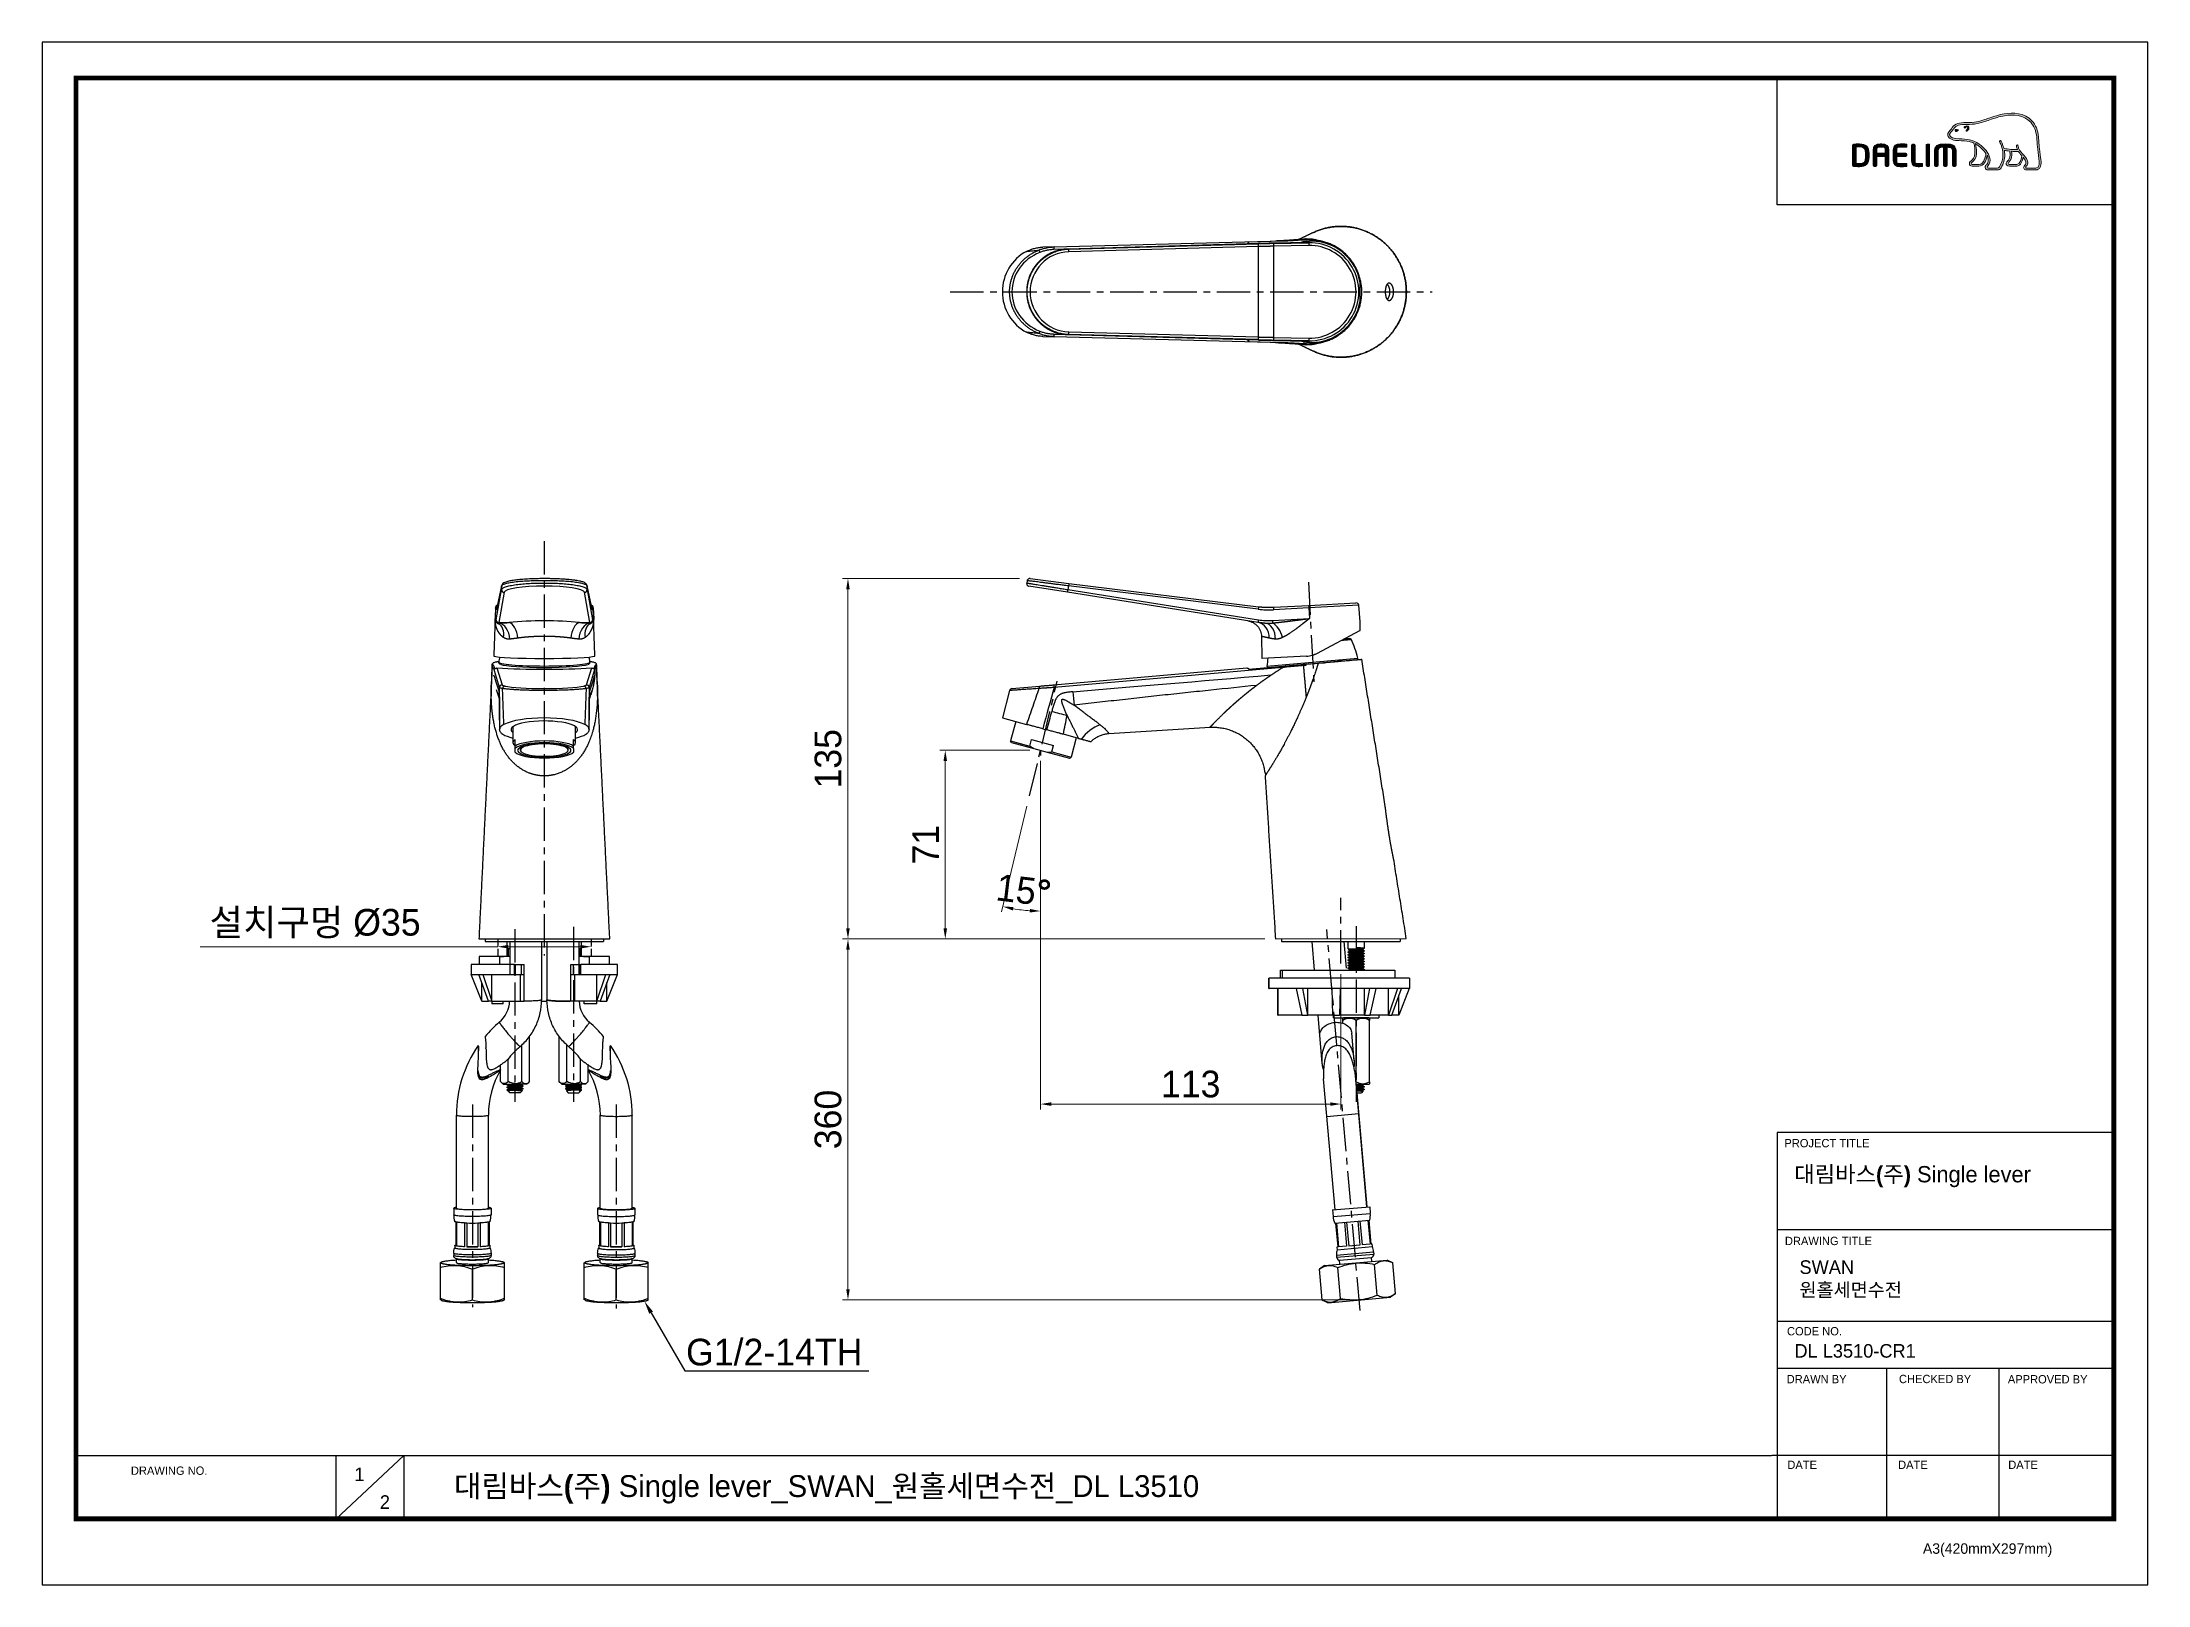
# Model space of a CAD drawing. Extents: x 840 to 1630, y 0 to 579.
import ezdxf
from ezdxf import colors
from ezdxf.entities.mleader import LeaderData, LeaderLine
from ezdxf.math import Vec2, Vec3

# ---------------------------------------------------------------- set-up
doc = ezdxf.new("R2010")
doc.units = 0
doc.header["$LTSCALE"] = 10
doc.header["$MEASUREMENT"] = 0
doc.header["$PDMODE"] = 3
doc.header["$PDSIZE"] = -10
doc.linetypes.add('CENTER', pattern=[2, 1.25, -0.25, 0.25, -0.25])
doc.linetypes.add('HIDDEN', pattern=[0.375, 0.25, -0.125])
doc.layers.get('0').update_dxf_attribs({"linetype": 'CONTINUOUS'})
doc.layers.get('DEFPOINTS').update_dxf_attribs({"linetype": 'CONTINUOUS'})
for name, color, linetype in [('1', 7, 'CONTINUOUS'), ('BODY', 7, 'CONTINUOUS'), ('DEF_LAYER_ASSEM_MEMBER', 7, 'CONTINUOUS')]:
    doc.layers.add(name, color=color, linetype=linetype)
doc.layers.add('13', color=7, linetype='CONTINUOUS', true_color=0xffffff)
doc.layers.add('레이어 1', color=7, linetype='CONTINUOUS', lineweight=0)
doc.styles.add('Daelim Dimension', font='')
doc.styles.get('Daelim Dimension').set_extended_font_data('나눔고딕')
doc.dimstyles.new('DEFAULT', dxfattribs={"dimscale": 2, "dimtxt": 2, "dimasz": 2, "dimexe": 0, "dimexo": 2, "dimgap": 1, "dimtad": 1, "dimdec": 0, "dimzin": 9, "dimdsep": 46, "dimtxsty": 'Daelim Dimension', "dimcen": 0.5, "dimclrd": 5, "dimclre": 5, "dimclrt": 256, "dimadec": 1, "dimazin": 0, "dimtfac": 1, "dimtdec": 0, "dimtix": 1, "dimtmove": 0, "dimatfit": 3, "dimfxl": 1, "dimtolj": 1, "dimtzin": 1, "dimlwd": 9, "dimlwe": 9, "dimarcsym": 0})

msp = doc.modelspace()

# ---------------------------------------------------------------- texts
at = {"color": 5, "lineweight": -3, "ltscale": 40, "style": 'Daelim Dimension'}
for s, height, p in [('PROJECT TITLE', 3.1171, (1493.49, 164.16)), ('DRAWING TITLE', 3.1171, (1493.69, 127.47)), ('CODE NO.', 3.117, (1494.48, 93.6)), ('DRAWN BY', 3.117, (1494.35, 75.63)), ('CHECKED BY', 3.117, (1536.47, 75.68)), ('APPROVED BY', 3.1171, (1577.31, 75.58)), ('DRAWING NO.', 3.1171, (873.26, 41.29)), ('DATE', 3.117, (1494.6, 43.5)), ('DATE', 3.117, (1536.14, 43.5)), ('DATE', 3.117, (1577.46, 43.5)), ('A3(420mmX297mm)', 3.9341, (1545.46, 11.66))]:
    msp.add_text(s, height=height, dxfattribs=at).set_placement(p)
at = {"lineweight": -3, "attachment_point": 1, "style": 'Daelim Dimension'}
for s, insert, char_height, width in [('{\\fPretendard Variable SemiBold|b0|i0|c129|p2;\\C7;대림바스(주)} Single lever', (1497.2, 157.12), 6.1103, 98.2071), (' SWAN\\P 원홀세면수전 ', (1497.26, 121.76), 5.101, 85.8447), ('DL L3510-CR1', (1497.26, 90.34), 5.101, 85.8447), ('1', (957.08, 44.03), 5.1, 7.119), ('2', (966.65, 33.63), 5.1, 7.119)]:
    msp.add_mtext(s, dxfattribs=dict(at, insert=insert, char_height=char_height, width=width))
at = {"color": 2, "lineweight": -3, "insert": (994.47, 41.16), "char_height": 8.198, "width": 362.8925, "attachment_point": 1, "style": 'Daelim Dimension'}
msp.add_mtext('{\\fPretendard Variable SemiBold|b0|i0|c129|p2;대림바스(주)} Single lever_SWAN_원홀세면수전_DL L3510', dxfattribs=at)

# ---------------------------------------------------------------- blocks, each defined once
blk = doc.blocks.new('*D0')
at = {"color": 5, "lineweight": 9, "ltscale": 0.5, "transparency": 16777216}
for p, q in [((1010.86, 239.41), (899.24, 239.41)), ((1010.86, 241.52), (1010.86, 239.41)), ((1041.86, 239.41), (1014.86, 239.41)), ((1045.86, 241.52), (1045.86, 239.41))]:
    blk.add_line(p, q, dxfattribs=at)
at = {"color": 5, "ltscale": 0.5, "transparency": 16777216}
for points in [[(1014.86, 240.07), (1014.86, 238.74), (1010.86, 239.41)], [(1041.86, 240.07), (1041.86, 238.74), (1045.86, 239.41)]]:
    blk.add_solid(points, dxfattribs=at)
at = {"layer": 'DEFPOINTS', "color": 0, "ltscale": 0.5, "transparency": 16777216}
for p in [(1010.86, 237.52), (1045.86, 239.41), (1045.86, 237.52)]:
    blk.add_point(p, dxfattribs=at)
at = {"color": 7, "lineweight": -3, "ltscale": 0.5, "transparency": 16777216, "insert": (942.35, 248.03), "char_height": 10, "attachment_point": 5, "style": 'Daelim Dimension'}
blk.add_mtext('\\A1;설치구멍 %%C35', dxfattribs=at)
blk = doc.blocks.new('*D1')
at = {"color": 5, "lineweight": 9, "ltscale": 0.5, "transparency": 16777216}
for p, q in [((1206.56, 377.5), (1140.24, 377.5)), ((1142.24, 246.3), (1142.24, 373.5)), ((1298.6, 242.3), (1140.24, 242.3))]:
    blk.add_line(p, q, dxfattribs=at)
at = {"color": 5, "ltscale": 0.5, "transparency": 16777216}
for points in [[(1141.57, 373.5), (1142.9, 373.5), (1142.24, 377.5)], [(1141.57, 246.3), (1142.9, 246.3), (1142.24, 242.3)]]:
    blk.add_solid(points, dxfattribs=at)
at = {"layer": 'DEFPOINTS', "color": 0, "ltscale": 0.5, "transparency": 16777216}
for p in [(1142.24, 377.5), (1210.56, 377.5), (1302.6, 242.3)]:
    blk.add_point(p, dxfattribs=at)
at = {"color": 7, "lineweight": -3, "ltscale": 0.5, "transparency": 16777216, "insert": (1134.79, 309.9), "char_height": 10, "attachment_point": 5, "rotation": 90, "style": 'Daelim Dimension'}
blk.add_mtext('\\A1;135', dxfattribs=at)
blk = doc.blocks.new('*D2')
at = {"color": 5, "lineweight": 9, "ltscale": 0.5, "transparency": 16777216}
for p, q in [((1298.6, 242.3), (1140.24, 242.3)), ((1142.24, 110.89), (1142.24, 238.3)), ((1329.98, 106.89), (1140.24, 106.89))]:
    blk.add_line(p, q, dxfattribs=at)
at = {"color": 5, "ltscale": 0.5, "transparency": 16777216}
for points in [[(1141.57, 238.3), (1142.9, 238.3), (1142.24, 242.3)], [(1141.57, 110.89), (1142.9, 110.89), (1142.24, 106.89)]]:
    blk.add_solid(points, dxfattribs=at)
at = {"layer": 'DEFPOINTS', "color": 0, "ltscale": 0.5, "transparency": 16777216}
for p in [(1142.24, 242.3), (1302.6, 242.3), (1333.98, 106.89)]:
    blk.add_point(p, dxfattribs=at)
at = {"color": 7, "lineweight": -3, "ltscale": 0.5, "transparency": 16777216, "insert": (1134.79, 174.59), "char_height": 10, "attachment_point": 5, "rotation": 90, "style": 'Daelim Dimension'}
blk.add_mtext('\\A1;360', dxfattribs=at)
blk = doc.blocks.new('*D3')
at = {"color": 5, "lineweight": 9, "ltscale": 0.5, "transparency": 16777216}
for p, q in [((1214.46, 309.08), (1214.46, 178.38)), ((1327.14, 229.08), (1327.14, 178.38)), ((1218.46, 180.38), (1323.14, 180.38))]:
    blk.add_line(p, q, dxfattribs=at)
at = {"color": 5, "ltscale": 0.5, "transparency": 16777216}
for points in [[(1218.46, 181.04), (1218.46, 179.71), (1214.46, 180.38)], [(1323.14, 181.04), (1323.14, 179.71), (1327.14, 180.38)]]:
    blk.add_solid(points, dxfattribs=at)
at = {"layer": 'DEFPOINTS', "color": 0, "ltscale": 0.5, "transparency": 16777216}
for p in [(1214.46, 313.08), (1327.14, 233.08), (1327.14, 180.38)]:
    blk.add_point(p, dxfattribs=at)
at = {"color": 7, "lineweight": -3, "ltscale": 0.5, "transparency": 16777216, "insert": (1270.8, 187.83), "char_height": 10, "attachment_point": 5, "style": 'Daelim Dimension'}
blk.add_mtext('\\A1;113', dxfattribs=at)
blk = doc.blocks.new('*D4')
at = {"color": 5, "lineweight": 9, "ltscale": 0.5, "transparency": 16777216}
for p, q in [((1210.46, 313.08), (1176.73, 313.08)), ((1178.73, 309.08), (1178.73, 246.3)), ((1298.6, 242.3), (1176.73, 242.3))]:
    blk.add_line(p, q, dxfattribs=at)
at = {"color": 5, "ltscale": 0.5, "transparency": 16777216}
for points in [[(1178.07, 309.08), (1179.4, 309.08), (1178.73, 313.08)], [(1178.07, 246.3), (1179.4, 246.3), (1178.73, 242.3)]]:
    blk.add_solid(points, dxfattribs=at)
at = {"layer": 'DEFPOINTS', "color": 0, "ltscale": 0.5, "transparency": 16777216}
for p in [(1214.46, 313.08), (1178.73, 242.3), (1302.6, 242.3)]:
    blk.add_point(p, dxfattribs=at)
at = {"color": 7, "lineweight": -3, "ltscale": 0.5, "transparency": 16777216, "insert": (1171.4, 277.69), "char_height": 10, "attachment_point": 5, "rotation": 90, "style": 'Daelim Dimension'}
blk.add_mtext('\\A1;71', dxfattribs=at)
blk = doc.blocks.new('*D5')
at = {"color": 5, "lineweight": 9, "ltscale": 0.5, "transparency": 16777216}
for p, q in [((1214.46, 307.2), (1214.46, 250.78)), ((1209.39, 292.12), (1199.81, 252.52))]:
    blk.add_line(p, q, dxfattribs=at)
blk.add_arc((1214.46, 313.08), 60.3, 260.20261, 266.19863, dxfattribs=at)
at = {"color": 5, "ltscale": 0.5, "transparency": 16777216}
for points in [[(1204.06, 253), (1204.33, 254.31), (1200.28, 254.47)], [(1210.48, 253.58), (1210.44, 252.24), (1214.46, 252.78)]]:
    blk.add_solid(points, dxfattribs=at)
at = {"layer": 'DEFPOINTS', "color": 0, "ltscale": 0.5, "transparency": 16777216}
for p in [(1220.74, 339.04), (1214.46, 313.08), (1214.46, 311.2), (1210.33, 296.01), (1204.95, 253.53)]:
    blk.add_point(p, dxfattribs=at)
at = {"color": 7, "lineweight": -3, "ltscale": 0.5, "transparency": 16777216, "insert": (1208.19, 260.54), "char_height": 10, "attachment_point": 5, "rotation": 353.20062, "style": 'Daelim Dimension'}
blk.add_mtext('\\A1;15{\\fISOCPEUR|b0|i0|c0|p34;%%D}', dxfattribs=at)

# ---------------------------------------------------------------- dimensions: what is measured, and where the dimension line sits
at = {"color": 5, "lineweight": -3, "ltscale": 0.5}
for base, p1, p2, picture, middle in [((1142.24, 377.5), (1302.6, 242.3), (1210.56, 377.5), '*D1', (1134.79, 309.9)), ((1178.73, 242.3), (1214.46, 313.08), (1302.6, 242.3), '*D4', (1171.4, 277.69))]:
    dim = msp.add_linear_dim(base=base, p1=p1, p2=p2, angle=90, dimstyle='DEFAULT', override={"dimtxt": 5, "dimexe": 1, "dimclrt": 7}, dxfattribs=at)
    dim.commit()
    dim.dimension.update_dxf_attribs({"geometry": picture, "text_midpoint": middle})
dim = msp.add_angular_dim_2l(base=(1204.95, 253.53), line1=((1214.46, 313.08), (1214.46, 311.2)), line2=((1210.33, 296.01), (1220.74, 339.04)), text='15{\\fISOCPEUR|b0|i0|c0|p34;%%D}', dimstyle='DEFAULT', override={"dimtxt": 5, "dimexe": 1, "dimclrt": 7}, dxfattribs=at)
dim.commit()
dim.dimension.update_dxf_attribs({"geometry": '*D5', "text_midpoint": (1208.19, 260.54)})
dim = msp.add_linear_dim(base=(1327.14, 180.38), p1=(1214.46, 313.08), p2=(1327.14, 233.08), dimstyle='DEFAULT', override={"dimtxt": 5, "dimexe": 1, "dimclrt": 7}, dxfattribs=at)
dim.commit()
dim.dimension.update_dxf_attribs({"geometry": '*D3', "text_midpoint": (1270.8, 187.83)})
dim = msp.add_linear_dim(base=(1045.86, 239.41), p1=(1010.86, 237.52), p2=(1045.86, 237.52), text='설치구멍 %%C<>', dimstyle='DEFAULT', override={"dimtxt": 5, "dimclrd": 5, "dimclre": 5, "dimclrt": 7}, dxfattribs=at)
dim.commit()
dim.dimension.update_dxf_attribs({"geometry": '*D0', "text_midpoint": (942.35, 239.41), "dimtype": 160})
dim = msp.add_linear_dim(base=(1142.24, 242.3), p1=(1333.98, 106.89), p2=(1302.6, 242.3), angle=90, text='360', dimstyle='DEFAULT', override={"dimtxt": 5, "dimexe": 1, "dimclrt": 7}, dxfattribs=at)
dim.commit()
dim.dimension.update_dxf_attribs({"geometry": '*D2', "text_midpoint": (1134.79, 174.59)})

# ---------------------------------------------------------------- hatches: boundary and pattern name
at = {"layer": '레이어 1'}
h = msp.add_hatch(color=5, dxfattribs=at)
h.dxf.hatch_style = 1
edge = h.paths.add_edge_path(flags=16)
edge.add_spline(control_points=[(1588.63, 531.89), (1588.29, 531.51), (1587.86, 531.5), (1587.84, 531.5), (1587.84, 531.5), (1584.37, 531.5), (1584.37, 531.5), (1584.25, 531.5), (1584.15, 531.53), (1584.09, 531.6), (1584.03, 531.65), (1584.01, 531.73), (1584.01, 531.82), (1584.01, 532.02), (1584.15, 532.2), (1584.3, 532.39), (1584.44, 532.57), (1584.58, 532.74), (1584.65, 532.95), (1584.84, 533.46), (1584.82, 534), (1584.6, 534.48), (1584.19, 535.35), (1583.58, 536.03), (1582.99, 536.69), (1582.99, 536.69), (1582.79, 536.91), (1582.79, 536.91), (1582.03, 537.77), (1581.24, 538.65), (1581.18, 539.84), (1581.16, 540.08), (1581.05, 540.22), (1580.9, 540.21), (1580.9, 540.21), (1580.68, 540.11), (1580.67, 540.11), (1580.61, 540.04), (1580.58, 539.94), (1580.58, 539.83), (1580.58, 539.83), (1580.58, 539.79), (1580.58, 539.79), (1580.61, 539.35), (1580.71, 538.93), (1580.89, 538.49), (1580.89, 538.49), (1580.91, 538.45), (1580.91, 538.45), (1580.91, 538.45), (1580.86, 538.44), (1580.86, 538.44), (1578.64, 538.36), (1576.46, 538.78), (1575.82, 538.93), (1575.42, 540.52), (1574.78, 541.57), (1574.76, 541.62), (1574.71, 541.7), (1574.63, 541.77), (1574.55, 541.79), (1574.55, 541.79), (1574.36, 541.76), (1574.34, 541.76), (1574.32, 541.73), (1574.29, 541.69), (1574.22, 541.59), (1574.22, 541.59), (1574.21, 541.51), (1574.21, 541.51), (1574.21, 541.51), (1574.27, 541.3), (1574.27, 541.3), (1574.32, 541.22), (1575.46, 539.22), (1575.46, 536.57), (1575.46, 534.94), (1575.03, 533.4), (1574.18, 531.99), (1573.98, 531.65), (1573.71, 531.5), (1573.32, 531.5), (1573.32, 531.5), (1569.9, 531.5), (1569.9, 531.5), (1569.79, 531.5), (1569.55, 531.58), (1569.55, 531.83), (1569.55, 531.96), (1569.68, 532.19), (1569.89, 532.42), (1571.31, 534.01), (1570.49, 536.48), (1569.13, 538.11), (1567.81, 539.68), (1565.66, 541.66), (1562.9, 542.16), (1561.92, 542.33), (1560.31, 542.42), (1559.01, 542.5), (1559.01, 542.5), (1557.7, 542.58), (1557.7, 542.58), (1557.02, 542.63), (1555.91, 543.04), (1555.57, 543.68), (1555.43, 543.95), (1555.44, 544.22), (1555.62, 544.53), (1555.74, 544.72), (1555.89, 544.88), (1556.09, 545.07), (1556.3, 545.29), (1556.52, 545.52), (1556.7, 545.82), (1556.7, 545.82), (1556.75, 545.91), (1556.75, 545.91), (1557.41, 547.17), (1558.76, 547.84), (1560.79, 547.89), (1560.79, 547.89), (1561.93, 547.9), (1561.93, 547.9), (1563.18, 547.91), (1564.6, 547.92), (1565.76, 548.17), (1567.4, 548.52), (1569.05, 549.08), (1570.5, 549.58), (1570.5, 549.58), (1570.54, 549.59), (1570.54, 549.59), (1572.34, 550.21), (1574.19, 550.84), (1576.09, 551.15), (1579.13, 551.65), (1583.3, 551.63), (1585.92, 548.69), (1587.13, 547.33), (1587.88, 545.45), (1588.14, 543.12), (1588.14, 543.12), (1588.13, 543.12), (1588.12, 543.13), (1588.14, 543.08), (1588.16, 542.82), (1588.27, 541.34), (1588.3, 540.62), (1588.33, 539.88), (1588.52, 538.51), (1588.52, 538.51), (1589.05, 533.93), (1589.05, 533.93), (1589.05, 533.93), (1589.08, 533.37), (1589.08, 533.37), (1589.08, 532.71), (1588.93, 532.21), (1588.63, 531.89)], knot_values=[0, 0, 0, 0, 1, 1, 1, 2, 2, 2, 3, 3, 3, 4, 4, 4, 5, 5, 5, 6, 6, 6, 7, 7, 7, 8, 8, 8, 9, 9, 9, 10, 10, 10, 11, 11, 11, 12, 12, 12, 13, 13, 13, 14, 14, 14, 15, 15, 15, 16, 16, 16, 17, 17, 17, 18, 18, 18, 19, 19, 19, 20, 20, 20, 21, 21, 21, 22, 22, 22, 23, 23, 23, 24, 24, 24, 25, 25, 25, 26, 26, 26, 27, 27, 27, 28, 28, 28, 29, 29, 29, 30, 30, 30, 31, 31, 31, 32, 32, 32, 33, 33, 33, 34, 34, 34, 35, 35, 35, 36, 36, 36, 37, 37, 37, 38, 38, 38, 39, 39, 39, 40, 40, 40, 41, 41, 41, 42, 42, 42, 43, 43, 43, 44, 44, 44, 45, 45, 45, 46, 46, 46, 47, 47, 47, 48, 48, 48, 49, 49, 49, 50, 50, 50, 51, 51, 51, 52, 52, 52, 53, 53, 53, 53], degree=3, periodic=0)
edge = h.paths.add_edge_path(flags=16)
edge.add_spline(control_points=[(1580.63, 532.88), (1580.63, 532.88), (1577.8, 532.88), (1577.8, 532.88), (1577.59, 532.88), (1577.43, 533.04), (1577.43, 533.26), (1577.43, 533.41), (1577.56, 533.59), (1577.68, 533.72), (1578.25, 534.27), (1578.84, 535.03), (1578.84, 536.47), (1578.84, 536.47), (1578.8, 537.12), (1578.8, 537.13), (1578.8, 537.13), (1578.7, 537.76), (1578.7, 537.76), (1578.7, 537.76), (1578.69, 537.8), (1578.69, 537.8), (1578.69, 537.8), (1578.73, 537.8), (1578.73, 537.8), (1579.26, 537.76), (1580.29, 537.7), (1581.27, 537.75), (1581.51, 537.35), (1581.91, 536.85), (1582.5, 536.17), (1582.47, 535.83), (1582.19, 532.88), (1580.63, 532.88)], knot_values=[0, 0, 0, 0, 1, 1, 1, 2, 2, 2, 3, 3, 3, 4, 4, 4, 5, 5, 5, 6, 6, 6, 7, 7, 7, 8, 8, 8, 9, 9, 9, 10, 10, 10, 11, 11, 11, 11], degree=3, periodic=0)
edge = h.paths.add_edge_path(flags=16)
edge.add_spline(control_points=[(1566.45, 532.88), (1566.45, 532.88), (1563.97, 532.88), (1563.97, 532.88), (1563.78, 532.88), (1563.58, 533.03), (1563.58, 533.26), (1563.58, 533.39), (1563.7, 533.56), (1563.91, 533.73), (1564.54, 534.23), (1565.49, 534.99), (1565.59, 537.08), (1565.59, 537.08), (1565.61, 537.65), (1565.61, 537.65), (1565.61, 538.54), (1565.4, 539.61), (1565.21, 540.57), (1565.21, 540.57), (1565.18, 540.67), (1565.18, 540.67), (1565.18, 540.67), (1565.26, 540.6), (1565.26, 540.6), (1565.63, 540.38), (1567.65, 539), (1569.09, 536.97), (1568.97, 536.01), (1568.43, 532.88), (1566.45, 532.88)], knot_values=[0, 0, 0, 0, 1, 1, 1, 2, 2, 2, 3, 3, 3, 4, 4, 4, 5, 5, 5, 6, 6, 6, 7, 7, 7, 8, 8, 8, 9, 9, 9, 10, 10, 10, 10], degree=3, periodic=0)
edge = h.paths.add_edge_path()
edge.add_spline(control_points=[(1589.75, 534), (1589.74, 534), (1589.22, 538.61), (1589.22, 538.61), (1589.02, 539.98), (1589, 540.72), (1588.97, 541.37), (1588.97, 541.37), (1588.84, 543.19), (1588.84, 543.19), (1588.56, 545.67), (1587.76, 547.68), (1586.45, 549.15), (1583.61, 552.34), (1579.19, 552.37), (1575.97, 551.84), (1574, 551.52), (1572.12, 550.87), (1570.3, 550.25), (1570.3, 550.25), (1570.24, 550.23), (1570.24, 550.23), (1568.82, 549.74), (1567.2, 549.19), (1565.61, 548.85), (1564.53, 548.62), (1563.16, 548.61), (1561.96, 548.6), (1561.96, 548.6), (1560.76, 548.59), (1560.76, 548.59), (1558.47, 548.53), (1556.91, 547.74), (1556.12, 546.23), (1556.12, 546.23), (1556.09, 546.16), (1556.09, 546.16), (1555.96, 545.94), (1555.76, 545.74), (1555.59, 545.57), (1555.4, 545.38), (1555.18, 545.16), (1555.02, 544.88), (1554.85, 544.6), (1554.77, 544.32), (1554.77, 544.04), (1554.77, 543.81), (1554.83, 543.58), (1554.95, 543.36), (1555.43, 542.44), (1556.82, 541.94), (1557.65, 541.88), (1557.65, 541.88), (1558.87, 541.8), (1558.9, 541.8), (1560.12, 541.73), (1561.8, 541.64), (1562.77, 541.46), (1563.34, 541.36), (1563.99, 541.16), (1564.59, 540.88), (1564.63, 540.72), (1564.94, 539.34), (1564.94, 537.65), (1564.94, 537.65), (1564.93, 537.11), (1564.93, 537.11), (1564.84, 535.32), (1564.06, 534.7), (1563.49, 534.24), (1563.43, 534.19), (1562.92, 533.77), (1562.88, 533.26), (1562.86, 532.98), (1562.94, 532.71), (1563.12, 532.53), (1563.3, 532.32), (1563.59, 532.22), (1563.97, 532.22), (1563.97, 532.22), (1566.45, 532.22), (1566.45, 532.22), (1568.31, 532.22), (1569.22, 534.22), (1569.5, 536.09), (1569.5, 536.09), (1569.51, 536.35), (1569.51, 536.35), (1569.51, 536.35), (1569.59, 536.22), (1569.59, 536.22), (1569.82, 535.69), (1569.97, 535.06), (1569.97, 534.58), (1569.97, 533.91), (1569.76, 533.33), (1569.37, 532.89), (1569.27, 532.79), (1568.77, 532.28), (1568.77, 531.76), (1568.77, 531.76), (1568.77, 531.68), (1568.77, 531.68), (1568.85, 531.07), (1569.34, 530.8), (1569.79, 530.8), (1569.79, 530.8), (1573.32, 530.8), (1573.32, 530.8), (1573.95, 530.8), (1574.46, 531.09), (1574.79, 531.63), (1575.68, 533.12), (1576.14, 534.73), (1576.14, 536.43), (1576.14, 536.96), (1576.09, 537.53), (1575.99, 538.12), (1575.99, 538.12), (1575.98, 538.16), (1575.98, 538.16), (1575.98, 538.16), (1576.03, 538.15), (1576.03, 538.15), (1576.45, 538.07), (1577.13, 537.95), (1577.98, 537.86), (1577.98, 537.86), (1578, 537.86), (1578, 537.86), (1578, 537.86), (1578.11, 537.21), (1578.11, 537.21), (1578.11, 537.21), (1578.14, 537.06), (1578.14, 537.06), (1578.14, 537.06), (1578.17, 536.49), (1578.17, 536.49), (1578.17, 535.11), (1577.55, 534.52), (1577.22, 534.2), (1577.21, 534.19), (1576.74, 533.72), (1576.69, 533.3), (1576.69, 533.3), (1576.68, 533.17), (1576.68, 533.17), (1576.68, 533.04), (1576.71, 532.78), (1576.94, 532.54), (1577.15, 532.32), (1577.46, 532.22), (1577.88, 532.22), (1577.88, 532.22), (1580.63, 532.22), (1580.63, 532.22), (1582.29, 532.22), (1582.8, 534.34), (1583, 535.53), (1583, 535.53), (1583.01, 535.65), (1583.01, 535.65), (1583.01, 535.65), (1583.07, 535.56), (1583.07, 535.56), (1583.46, 535.07), (1583.8, 534.52), (1583.96, 534.18), (1584.04, 534.01), (1584.09, 533.81), (1584.09, 533.61), (1584.09, 533.61), (1584.03, 533.22), (1584.03, 533.22), (1583.96, 533), (1583.82, 532.8), (1583.67, 532.61), (1583.46, 532.33), (1583.24, 532.05), (1583.24, 531.7), (1583.24, 531.7), (1583.26, 531.51), (1583.26, 531.51), (1583.36, 531.05), (1583.73, 530.8), (1584.31, 530.8), (1584.31, 530.8), (1587.84, 530.8), (1587.84, 530.8), (1587.91, 530.8), (1588.6, 530.82), (1589.14, 531.4), (1589.57, 531.87), (1589.78, 532.51), (1589.78, 533.36), (1589.78, 533.36), (1589.75, 534), (1589.75, 534)], knot_values=[0, 0, 0, 0, 1, 1, 1, 2, 2, 2, 3, 3, 3, 4, 4, 4, 5, 5, 5, 6, 6, 6, 7, 7, 7, 8, 8, 8, 9, 9, 9, 10, 10, 10, 11, 11, 11, 12, 12, 12, 13, 13, 13, 14, 14, 14, 15, 15, 15, 16, 16, 16, 17, 17, 17, 18, 18, 18, 19, 19, 19, 20, 20, 20, 21, 21, 21, 22, 22, 22, 23, 23, 23, 24, 24, 24, 25, 25, 25, 26, 26, 26, 27, 27, 27, 28, 28, 28, 29, 29, 29, 30, 30, 30, 31, 31, 31, 32, 32, 32, 33, 33, 33, 34, 34, 34, 35, 35, 35, 36, 36, 36, 37, 37, 37, 38, 38, 38, 39, 39, 39, 40, 40, 40, 41, 41, 41, 42, 42, 42, 43, 43, 43, 44, 44, 44, 45, 45, 45, 46, 46, 46, 47, 47, 47, 48, 48, 48, 49, 49, 49, 50, 50, 50, 51, 51, 51, 52, 52, 52, 53, 53, 53, 54, 54, 54, 55, 55, 55, 56, 56, 56, 57, 57, 57, 58, 58, 58, 59, 59, 59, 60, 60, 60, 61, 61, 61, 62, 62, 62, 63, 63, 63, 64, 64, 64, 65, 65, 65, 66, 66, 66, 66], degree=3, periodic=0)
edge = h.paths.add_edge_path(flags=0)
edge.add_spline(control_points=[(1557.59, 545.9), (1557.59, 545.9), (1558.11, 546.14), (1558.74, 545.89), (1558.74, 545.89), (1558.82, 545.86), (1558.72, 545.71), (1558.41, 545.3), (1558.1, 545.21), (1558.1, 545.21), (1558.1, 545.21), (1557.88, 545.13), (1557.76, 545.28), (1557.51, 545.57), (1557.5, 545.74), (1557.5, 545.74), (1557.5, 545.74), (1557.47, 545.87), (1557.59, 545.9)], knot_values=[0, 0, 0, 0, 1, 1, 1, 2, 2, 2, 3, 3, 3, 4, 4, 4, 5, 5, 5, 6, 6, 6, 6], degree=3, periodic=0)
edge = h.paths.add_edge_path(flags=0)
edge.add_spline(control_points=[(1560.98, 546.85), (1560.9, 546.76), (1560.9, 546.62), (1560.98, 546.55), (1561.06, 546.48), (1561.2, 546.5), (1561.27, 546.58), (1561.31, 546.62), (1561.74, 547.12), (1562.1, 546.87), (1562.23, 546.77), (1562.29, 546.64), (1562.27, 546.46), (1562.24, 546.18), (1561.99, 545.86), (1561.82, 545.76), (1561.73, 545.7), (1561.66, 545.57), (1561.71, 545.47), (1561.75, 545.37), (1561.88, 545.34), (1561.98, 545.39), (1562.29, 545.54), (1562.67, 546.02), (1562.72, 546.48), (1562.76, 546.79), (1562.62, 547.05), (1562.37, 547.22), (1561.82, 547.61), (1561.21, 547.09), (1560.98, 546.85)], knot_values=[0, 0, 0, 0, 1, 1, 1, 2, 2, 2, 3, 3, 3, 4, 4, 4, 5, 5, 5, 6, 6, 6, 7, 7, 7, 8, 8, 8, 9, 9, 9, 10, 10, 10, 10], degree=3, periodic=0)
edge = h.paths.add_edge_path(flags=0)
edge.add_spline(control_points=[(1560.91, 546.47), (1560.91, 546.47), (1560.91, 546.47), (1560.91, 546.47), (1560.91, 546.47), (1560.91, 546.47), (1560.91, 546.47)], knot_values=[0, 0, 0, 0, 1, 1, 1, 2, 2, 2, 2], degree=3, periodic=0)
h = msp.add_hatch(color=5, dxfattribs=at)
h.dxf.hatch_style = 2
edge = h.paths.add_edge_path()
edge.add_spline(control_points=[(1557.59, 545.9), (1557.59, 545.9), (1558.11, 546.14), (1558.74, 545.89), (1558.74, 545.89), (1558.82, 545.86), (1558.72, 545.71), (1558.41, 545.3), (1558.1, 545.21), (1558.1, 545.21), (1558.1, 545.21), (1557.88, 545.13), (1557.76, 545.28), (1557.51, 545.57), (1557.5, 545.74), (1557.5, 545.74), (1557.5, 545.74), (1557.47, 545.87), (1557.59, 545.9)], knot_values=[0, 0, 0, 0, 1, 1, 1, 2, 2, 2, 3, 3, 3, 4, 4, 4, 5, 5, 5, 6, 6, 6, 6], degree=3, periodic=0)
h = msp.add_hatch(color=5, dxfattribs=at)
h.dxf.hatch_style = 2
edge = h.paths.add_edge_path()
edge.add_spline(control_points=[(1560.98, 546.85), (1560.9, 546.76), (1560.9, 546.62), (1560.98, 546.55), (1561.06, 546.48), (1561.2, 546.5), (1561.27, 546.58), (1561.31, 546.62), (1561.74, 547.12), (1562.1, 546.87), (1562.23, 546.77), (1562.29, 546.64), (1562.27, 546.46), (1562.24, 546.18), (1561.99, 545.86), (1561.82, 545.76), (1561.73, 545.7), (1561.66, 545.57), (1561.71, 545.47), (1561.75, 545.37), (1561.88, 545.34), (1561.98, 545.39), (1562.29, 545.54), (1562.67, 546.02), (1562.72, 546.48), (1562.76, 546.79), (1562.62, 547.05), (1562.37, 547.22), (1561.82, 547.61), (1561.21, 547.09), (1560.98, 546.85)], knot_values=[0, 0, 0, 0, 1, 1, 1, 2, 2, 2, 3, 3, 3, 4, 4, 4, 5, 5, 5, 6, 6, 6, 7, 7, 7, 8, 8, 8, 9, 9, 9, 10, 10, 10, 10], degree=3, periodic=0)
h = msp.add_hatch(color=5, dxfattribs=at)
h.dxf.hatch_style = 2
edge = h.paths.add_edge_path()
edge.add_spline(control_points=[(1523.93, 535.57), (1523.93, 533.96), (1523.2, 533.18), (1521.69, 533.18), (1521.69, 533.18), (1520.65, 533.2), (1520.38, 533.2), (1520.38, 533.2), (1520.38, 539.37), (1520.38, 539.37), (1520.92, 539.42), (1521.68, 539.43), (1521.69, 539.43), (1523.24, 539.43), (1523.93, 538.7), (1523.93, 537.04), (1523.93, 537.04), (1523.93, 535.57), (1523.93, 535.57)], knot_values=[0, 0, 0, 0, 1, 1, 1, 2, 2, 2, 3, 3, 3, 4, 4, 4, 5, 5, 5, 6, 6, 6, 6], degree=3, periodic=0)
edge = h.paths.add_edge_path()
edge.add_spline(control_points=[(1521.69, 540.59), (1520.85, 540.59), (1519.76, 540.54), (1519.4, 540.48), (1519.18, 540.45), (1519.04, 540.28), (1519.04, 540.06), (1519.04, 540.06), (1519.04, 532.55), (1519.04, 532.55), (1519.04, 532.32), (1519.18, 532.16), (1519.42, 532.13), (1519.75, 532.07), (1520.84, 532.02), (1521.69, 532.02), (1524.03, 532.02), (1525.27, 533.25), (1525.27, 535.57), (1525.27, 535.57), (1525.27, 537.04), (1525.27, 537.04), (1525.27, 539.36), (1524.03, 540.59), (1521.69, 540.59)], knot_values=[0, 0, 0, 0, 1, 1, 1, 2, 2, 2, 3, 3, 3, 4, 4, 4, 5, 5, 5, 6, 6, 6, 7, 7, 7, 8, 8, 8, 8], degree=3, periodic=0)
h = msp.add_hatch(color=5, dxfattribs=at)
h.dxf.hatch_style = 2
edge = h.paths.add_edge_path()
edge.add_spline(control_points=[(1531.31, 537.05), (1531.31, 537.05), (1528.15, 537.05), (1528.15, 537.05), (1528.15, 537.17), (1528.15, 538.18), (1528.15, 538.18), (1528.15, 539.23), (1528.46, 539.41), (1529.4, 539.41), (1529.4, 539.41), (1530.06, 539.41), (1530.06, 539.41), (1531, 539.41), (1531.31, 539.23), (1531.31, 538.18), (1531.31, 538.18), (1531.31, 537.17), (1531.31, 537.05)], knot_values=[0, 0, 0, 0, 1, 1, 1, 2, 2, 2, 3, 3, 3, 4, 4, 4, 5, 5, 5, 6, 6, 6, 6], degree=3, periodic=0)
edge = h.paths.add_edge_path()
edge.add_spline(control_points=[(1530.06, 540.59), (1530.06, 540.59), (1529.4, 540.59), (1529.4, 540.59), (1527.61, 540.59), (1526.82, 539.85), (1526.82, 538.18), (1526.82, 538.18), (1526.82, 532.47), (1526.82, 532.47), (1526.82, 532.26), (1526.98, 532.09), (1527.17, 532.09), (1527.17, 532.09), (1527.8, 532.09), (1527.8, 532.09), (1528.02, 532.09), (1528.15, 532.28), (1528.15, 532.47), (1528.15, 532.47), (1528.15, 535.75), (1528.15, 535.88), (1528.15, 535.88), (1531.31, 535.88), (1531.31, 535.88), (1531.31, 535.75), (1531.31, 532.47), (1531.31, 532.47), (1531.31, 532.26), (1531.47, 532.09), (1531.67, 532.09), (1531.67, 532.09), (1532.29, 532.09), (1532.29, 532.09), (1532.5, 532.09), (1532.65, 532.29), (1532.65, 532.47), (1532.65, 532.47), (1532.65, 538.18), (1532.65, 538.18), (1532.65, 539.85), (1531.85, 540.59), (1530.06, 540.59)], knot_values=[0, 0, 0, 0, 1, 1, 1, 2, 2, 2, 3, 3, 3, 4, 4, 4, 5, 5, 5, 6, 6, 6, 7, 7, 7, 8, 8, 8, 9, 9, 9, 10, 10, 10, 11, 11, 11, 12, 12, 12, 13, 13, 13, 14, 14, 14, 14], degree=3, periodic=0)
h = msp.add_hatch(color=5, dxfattribs=at)
h.dxf.hatch_style = 2
edge = h.paths.add_edge_path()
edge.add_spline(control_points=[(1534.35, 538.41), (1534.35, 538.41), (1534.35, 534.2), (1534.35, 534.2), (1534.35, 532.73), (1535.19, 532.02), (1536.92, 532.02), (1537.68, 532.02), (1538.72, 532.03), (1539.13, 532.07), (1539.13, 532.07), (1539.34, 532.09), (1539.34, 532.09), (1539.34, 532.09), (1539.4, 532.1), (1539.4, 532.1), (1539.4, 532.1), (1539.4, 533.22), (1539.4, 533.22), (1539.4, 533.22), (1536.93, 533.22), (1536.93, 533.22), (1535.69, 533.22), (1535.69, 533.57), (1535.69, 534.2), (1535.69, 534.2), (1535.69, 535.76), (1535.69, 535.88), (1535.82, 535.88), (1539.01, 535.88), (1539.01, 535.88), (1539.22, 535.88), (1539.39, 536.05), (1539.39, 536.25), (1539.39, 536.25), (1539.39, 536.67), (1539.39, 536.67), (1539.39, 536.88), (1539.22, 537.04), (1539.01, 537.04), (1539.01, 537.04), (1535.82, 537.04), (1535.69, 537.04), (1535.69, 537.16), (1535.69, 538.41), (1535.69, 538.41), (1535.69, 539.04), (1535.69, 539.39), (1536.93, 539.39), (1536.93, 539.39), (1539.39, 539.38), (1539.39, 539.38), (1539.39, 539.38), (1539.39, 540.5), (1539.39, 540.5), (1539.39, 540.5), (1539.13, 540.53), (1539.13, 540.53), (1538.65, 540.57), (1537.53, 540.59), (1536.92, 540.59), (1535.19, 540.59), (1534.35, 539.88), (1534.35, 538.41)], knot_values=[0, 0, 0, 0, 1, 1, 1, 2, 2, 2, 3, 3, 3, 4, 4, 4, 5, 5, 5, 6, 6, 6, 7, 7, 7, 8, 8, 8, 9, 9, 9, 10, 10, 10, 11, 11, 11, 12, 12, 12, 13, 13, 13, 14, 14, 14, 15, 15, 15, 16, 16, 16, 17, 17, 17, 18, 18, 18, 19, 19, 19, 20, 20, 20, 21, 21, 21, 21], degree=3, periodic=0)
h = msp.add_hatch(color=5, dxfattribs=at)
h.dxf.hatch_style = 2
edge = h.paths.add_edge_path()
edge.add_spline(control_points=[(1541.54, 540.52), (1541.33, 540.52), (1541.16, 540.35), (1541.16, 540.14), (1541.16, 540.14), (1541.16, 534.2), (1541.16, 534.2), (1541.16, 532.27), (1542.48, 532.02), (1543.63, 532.02), (1544.47, 532.02), (1544.69, 532.05), (1544.94, 532.1), (1544.94, 532.1), (1545.09, 532.12), (1545.09, 532.12), (1545.08, 532.12), (1545.28, 532.14), (1545.28, 532.14), (1545.28, 532.14), (1545.34, 532.15), (1545.34, 532.15), (1545.34, 532.15), (1545.34, 533.22), (1545.34, 533.22), (1545.34, 533.22), (1543.64, 533.22), (1543.64, 533.22), (1542.5, 533.22), (1542.5, 533.65), (1542.5, 534.07), (1542.5, 534.07), (1542.5, 540.14), (1542.5, 540.14), (1542.5, 540.35), (1542.32, 540.52), (1542.12, 540.52), (1542.12, 540.52), (1541.54, 540.52), (1541.54, 540.52)], knot_values=[0, 0, 0, 0, 1, 1, 1, 2, 2, 2, 3, 3, 3, 4, 4, 4, 5, 5, 5, 6, 6, 6, 7, 7, 7, 8, 8, 8, 9, 9, 9, 10, 10, 10, 11, 11, 11, 12, 12, 12, 13, 13, 13, 13], degree=3, periodic=0)
h = msp.add_hatch(color=5, dxfattribs=at)
h.dxf.hatch_style = 2
edge = h.paths.add_edge_path()
edge.add_spline(control_points=[(1546.99, 540.52), (1546.77, 540.52), (1546.64, 540.33), (1546.64, 540.15), (1546.64, 540.15), (1546.64, 532.47), (1546.64, 532.47), (1546.64, 532.26), (1546.8, 532.09), (1546.99, 532.09), (1546.99, 532.09), (1547.62, 532.09), (1547.62, 532.09), (1547.84, 532.09), (1547.97, 532.28), (1547.97, 532.47), (1547.97, 532.47), (1547.97, 540.15), (1547.97, 540.15), (1547.97, 540.36), (1547.82, 540.52), (1547.62, 540.52), (1547.62, 540.52), (1546.99, 540.52), (1546.99, 540.52)], knot_values=[0, 0, 0, 0, 1, 1, 1, 2, 2, 2, 3, 3, 3, 4, 4, 4, 5, 5, 5, 6, 6, 6, 7, 7, 7, 8, 8, 8, 8], degree=3, periodic=0)
h = msp.add_hatch(color=5, dxfattribs=at)
h.dxf.hatch_style = 2
edge = h.paths.add_edge_path()
edge.add_spline(control_points=[(1549.77, 537.2), (1549.77, 537.2), (1549.77, 532.47), (1549.77, 532.47), (1549.77, 532.26), (1549.93, 532.09), (1550.13, 532.09), (1550.13, 532.09), (1550.76, 532.09), (1550.76, 532.09), (1550.99, 532.09), (1551.12, 532.28), (1551.12, 532.47), (1551.12, 532.47), (1551.12, 537.08), (1551.12, 537.08), (1551.12, 539.12), (1551.47, 539.31), (1553.19, 539.32), (1553.19, 539.19), (1553.19, 532.47), (1553.19, 532.47), (1553.19, 532.25), (1553.34, 532.09), (1553.54, 532.09), (1553.54, 532.09), (1554.16, 532.09), (1554.16, 532.09), (1554.39, 532.09), (1554.52, 532.28), (1554.52, 532.47), (1554.52, 532.47), (1554.52, 539.17), (1554.52, 539.3), (1555.33, 539.3), (1555.89, 539.24), (1556.2, 538.93), (1556.52, 538.61), (1556.58, 538.01), (1556.58, 537.08), (1556.58, 537.08), (1556.58, 532.47), (1556.58, 532.47), (1556.58, 532.26), (1556.75, 532.09), (1556.94, 532.09), (1556.94, 532.09), (1557.58, 532.09), (1557.58, 532.09), (1557.8, 532.09), (1557.93, 532.29), (1557.93, 532.47), (1557.93, 532.47), (1557.93, 537.2), (1557.93, 537.2), (1557.93, 540.07), (1556.92, 540.55), (1553.86, 540.55), (1550.79, 540.55), (1549.77, 540.07), (1549.77, 537.2)], knot_values=[0, 0, 0, 0, 1, 1, 1, 2, 2, 2, 3, 3, 3, 4, 4, 4, 5, 5, 5, 6, 6, 6, 7, 7, 7, 8, 8, 8, 9, 9, 9, 10, 10, 10, 11, 11, 11, 12, 12, 12, 13, 13, 13, 14, 14, 14, 15, 15, 15, 16, 16, 16, 17, 17, 17, 18, 18, 18, 19, 19, 19, 20, 20, 20, 20], degree=3, periodic=0)

# ---------------------------------------------------------------- linework, layer by layer
at = {"color": 5, "lineweight": -3, "ltscale": 0.5}
for p, q in [((1490.82, 517.77), (1490.82, 565.32)), ((1490.82, 169.65), (1490.82, 24.02))]:
    msp.add_line(p, q, dxfattribs=at)
at = {"color": 5}
msp.add_line((1566.34, 532.22), (1566.34, 532.22), dxfattribs=at)
at = {"color": 5, "lineweight": -3, "ltscale": 40}
for p, q in [((1617.06, 517.77), (1490.82, 517.77)), ((1617.06, 169.65), (1490.82, 169.65)), ((1617.06, 133.17), (1490.82, 133.17)), ((1617.06, 133.17), (1490.82, 133.17)), ((1617.06, 98.84), (1490.82, 98.84)), ((1617.06, 98.84), (1490.82, 98.84)), ((1617.06, 81.14), (1490.82, 81.14)), ((1617.06, 81.14), (1490.82, 81.14)), ((1531.83, 81.14), (1531.83, 24.78)), ((1573.91, 81.14), (1573.91, 24.78)), ((950.15, 48.49), (950.15, 24.69)), ((950.15, 48.49), (950.15, 24.69)), ((975.63, 48.49), (950.15, 24.69)), ((975.63, 48.49), (950.15, 24.69)), ((975.63, 48.49), (975.63, 24.69)), ((975.63, 48.49), (975.63, 24.69)), ((1617.06, 48.58), (1488.83, 48.58)), ((1617.06, 48.58), (1491.81, 48.58)), ((1617.06, 24.78), (1508.87, 24.78))]:
    msp.add_line(p, q, dxfattribs=at)
at = {"lineweight": -3, "ltscale": 0.5}
for p, q in [((1214.46, 313.08), (1214.46, 311.2)), ((1302.6, 242.3), (1351.68, 242.46)), ((1012.91, 217.93), (1008.64, 217.93)), ((1012.89, 217.93), (1012.89, 218.93)), ((1027.34, 218.93), (1029.35, 218.93)), ((1048.04, 218.93), (1038.34, 218.93)), ((1043.23, 217.93), (1043.23, 218.93)), ((1048.04, 217.93), (1043.23, 217.93))]:
    msp.add_line(p, q, dxfattribs=at)
at = {"color": 7, "linetype": 'HIDDEN', "lineweight": -3}
for p, q in [((1010.86, 242.35), (1010.86, 235.73)), ((1045.86, 242.35), (1045.86, 235.73))]:
    msp.add_line(p, q, dxfattribs=at)
at = {"color": 5, "lineweight": -3}
msp.add_line((852.66, 48.49), (1488.68, 48.49), dxfattribs=at)
at = {"lineweight": -3, "ltscale": 0.5}
msp.add_lwpolyline([(839.96, 0), (1629.84, 0), (1629.84, 578.76), (839.96, 578.76)], close=True, dxfattribs=at)
at = {"color": 5, "linetype": 'ByBlock', "lineweight": -3, "const_width": 1.82}
msp.add_lwpolyline([(852.66, 24.78), (1617.06, 24.78), (1617.06, 565.32), (852.66, 565.32)], close=True, dxfattribs=at)
at = {"layer": '1', "color": 7, "linetype": 'Continuous', "lineweight": -3}
for p, q in [((1296.2, 503.17), (1224.69, 501.14)), ((1296.2, 503.17), (1224.7, 501.14)), ((1224.7, 501.14), (1224.95, 501.1)), ((1224.95, 501.1), (1296.13, 503.03)), ((1296.27, 502.03), (1225.1, 500.1)), ((1296.2, 503.17), (1296.2, 503.17)), ((1296.27, 468.14), (1296.27, 502.03)), ((1315.32, 503.59), (1301.42, 503.3)), ((1301.43, 503.3), (1301.42, 503.3)), ((1314.89, 503.58), (1301.43, 503.3)), ((1315.09, 502.45), (1301.85, 502.17)), ((1301.85, 502.17), (1301.85, 468)), ((1301.88, 503.17), (1315.12, 503.45)), ((1315.12, 503.45), (1315.32, 503.59)), ((1224.69, 469.03), (1296.2, 467.01)), ((1224.95, 469.07), (1224.7, 469.03)), ((1224.7, 469.03), (1296.2, 467.01)), ((1296.13, 467.14), (1224.95, 469.07)), ((1225.1, 470.07), (1296.27, 468.14)), ((1296.2, 467.01), (1296.2, 467.01)), ((1301.42, 466.88), (1301.43, 466.88)), ((1301.42, 466.88), (1315.32, 466.58)), ((1301.43, 466.88), (1314.89, 466.59)), ((1301.85, 468), (1315.09, 467.72)), ((1315.12, 466.72), (1301.88, 467)), ((1315.12, 466.72), (1315.32, 466.58)), ((1010.26, 362.06), (1012.29, 373.38)), ((1012.33, 374.75), (1010.4, 366.02)), ((1012.35, 374.94), (1010.42, 366.2)), ((1013.29, 372.36), (1011.26, 361.04)), ((1012.29, 373.38), (1012.33, 374.75)), ((1045.43, 361.04), (1043.4, 372.36)), ((1046.27, 366.2), (1044.34, 374.94)), ((1046.29, 366.02), (1044.36, 374.75)), ((1044.36, 374.75), (1044.4, 373.38)), ((1044.4, 373.38), (1046.43, 362.06)), ((1209.46, 376.71), (1209.28, 375.85)), ((1224.57, 372.36), (1210.1, 374.65)), ((1210.56, 377.5), (1225.1, 375.71)), ((1296.07, 361.04), (1224.57, 372.36)), ((1224.95, 374.75), (1224.7, 373.38)), ((1224.7, 373.38), (1296.2, 362.06)), ((1296.13, 366.02), (1224.95, 374.75)), ((1225.1, 375.71), (1296.27, 366.97)), ((1009.97, 366.53), (1009.35, 348.81)), ((1009.98, 366.51), (1009.84, 362.51)), ((1010.26, 365.81), (1009.98, 366.51)), ((1046.71, 366.51), (1046.43, 365.81)), ((1047.33, 348.81), (1046.71, 366.53)), ((1046.71, 366.51), (1046.85, 362.51)), ((1301.85, 366.78), (1315.09, 367.47)), ((1315.12, 366.51), (1301.88, 365.81)), ((1315.09, 367.47), (1332.8, 368.4)), ((1333.85, 367.49), (1315.12, 366.51)), ((1315.12, 366.51), (1315.32, 362.51)), ((1334.4, 361.26), (1333.85, 367.49)), ((1009.84, 362.51), (1010.13, 361.79)), ((1010.02, 361.82), (1010.2, 361.38)), ((1011.26, 361.04), (1015.18, 361.04)), ((1041.5, 361.04), (1045.43, 361.04)), ((1046.48, 361.38), (1046.66, 361.82)), ((1046.55, 361.79), (1046.85, 362.51)), ((1297.33, 355.82), (1297.48, 347.52)), ((1301.42, 361.79), (1315.32, 362.51)), ((1318.41, 349.56), (1334.26, 357.99)), ((1314.24, 348.4), (1297.48, 347.52)), ((1299.4, 344.71), (1333.53, 347.7)), ((1316.65, 345.63), (1318.44, 345.79)), ((1329.02, 346.59), (1329.01, 346.71)), ((1205.18, 323.87), (1203.24, 316.6)), ((1016.59, 321.97), (1016.59, 315.98)), ((1017.39, 314.66), (1017.39, 317.08)), ((1039.29, 314.66), (1039.29, 317.08)), ((1040.09, 315.98), (1040.09, 321.97)), ((1203.59, 315.99), (1203.24, 316.6)), ((1203.24, 316.6), (1210.47, 314.66)), ((1203.59, 315.99), (1211.96, 313.75)), ((1210.47, 314.66), (1211.12, 317.08)), ((1211.12, 317.08), (1219.35, 314.87)), ((1227.88, 317.79), (1225.93, 310.52)), ((1017.39, 312.41), (1017.39, 313.75)), ((1017.39, 312.4), (1017.5, 312.3)), ((1019.34, 314.21), (1019.34, 313.17)), ((1037.34, 313.17), (1037.34, 314.21)), ((1039.18, 312.3), (1039.29, 312.4)), ((1039.29, 313.75), (1039.29, 312.41)), ((1211.96, 313.75), (1216.95, 312.41)), ((1216.95, 312.41), (1225.32, 310.17)), ((1218.7, 312.46), (1219.35, 314.87)), ((1218.7, 312.46), (1225.93, 310.52)), ((1225.32, 310.17), (1225.93, 310.52)), ((1329.84, 238.61), (1329.84, 241.31)), ((1329.84, 238.61), (1332.84, 238.61)), ((1329.84, 237.27), (1329.84, 237.44)), ((1329.96, 238.22), (1330.34, 238.61)), ((1330.34, 237.73), (1330.34, 237.98)), ((1330.34, 236.73), (1330.34, 236.98)), ((1334.34, 238.11), (1331.35, 238.11)), ((1332.84, 239.02), (1332.84, 238.61)), ((1332.84, 238.61), (1332.84, 238.31)), ((1335.34, 238.61), (1335.4, 238.55)), ((1335.34, 238.49), (1335.34, 238.24)), ((1335.34, 237.49), (1335.34, 237.24)), ((1335.84, 241.31), (1335.84, 238.77)), ((1335.84, 237.94), (1335.84, 237.77)), ((1017.18, 232.73), (1000.84, 232.73)), ((1000.84, 232.73), (1000.84, 228.93)), ((1003.84, 235.73), (1003.84, 232.73)), ((1015.34, 235.73), (1003.84, 235.73)), ((1011.47, 235.73), (1013.06, 235.73)), ((1011.47, 235.73), (1011.47, 232.73)), ((1017.18, 232.73), (1017.58, 232.73)), ((1017.18, 228.93), (1017.18, 232.73)), ((1017.58, 232.73), (1019.8, 232.73)), ((1017.58, 228.93), (1017.58, 232.73)), ((1019.8, 232.73), (1020.8, 232.73)), ((1019.8, 228.93), (1019.8, 232.73)), ((1020.8, 228.93), (1020.8, 232.73)), ((1038.34, 228.93), (1038.34, 232.73)), ((1038.34, 232.73), (1039.34, 232.73)), ((1039.34, 228.93), (1039.34, 232.73)), ((1039.34, 232.73), (1041.51, 232.73)), ((1052.84, 235.73), (1041.34, 235.73)), ((1041.51, 232.73), (1042, 232.73)), ((1041.51, 228.93), (1041.51, 232.73)), ((1055.84, 232.73), (1042, 232.73)), ((1042, 228.93), (1042, 232.73)), ((1043.08, 235.73), (1045.22, 235.73)), ((1045.22, 235.73), (1045.22, 232.73)), ((1052.84, 232.73), (1052.84, 235.73)), ((1055.84, 228.93), (1055.84, 232.73)), ((1304.53, 227.56), (1304.53, 230.56)), ((1304.53, 230.56), (1305.08, 230.56)), ((1305.08, 230.56), (1347.34, 230.56)), ((1305.08, 230.56), (1305.08, 227.56)), ((1329.84, 236.27), (1329.84, 236.44)), ((1329.84, 235.27), (1329.84, 235.44)), ((1329.84, 234.27), (1329.84, 234.44)), ((1329.84, 233.27), (1329.84, 233.44)), ((1329.84, 232.27), (1329.84, 232.44)), ((1329.84, 231.27), (1329.84, 231.44)), ((1330.34, 235.73), (1330.34, 235.98)), ((1330.34, 234.73), (1330.34, 234.98)), ((1330.34, 233.73), (1330.34, 233.98)), ((1330.34, 232.73), (1330.34, 232.98)), ((1330.34, 231.73), (1330.34, 231.98)), ((1330.34, 230.73), (1330.34, 230.98)), ((1335.34, 236.49), (1335.34, 236.24)), ((1335.34, 235.49), (1335.34, 235.24)), ((1335.34, 234.49), (1335.34, 234.24)), ((1335.34, 233.49), (1335.34, 233.24)), ((1335.34, 232.49), (1335.34, 232.24)), ((1335.34, 231.49), (1335.34, 231.24)), ((1335.84, 236.94), (1335.84, 236.77)), ((1335.84, 235.94), (1335.84, 235.77)), ((1335.84, 234.94), (1335.84, 234.77)), ((1335.84, 233.94), (1335.84, 233.77)), ((1335.84, 232.94), (1335.84, 232.77)), ((1335.84, 231.94), (1335.84, 231.77)), ((1335.84, 230.94), (1335.84, 230.77)), ((1347.34, 230.56), (1347.34, 227.56)), ((1000.88, 228.93), (1000.84, 228.93)), ((1000.88, 228.93), (1003.81, 228.93)), ((1004.88, 218.93), (1000.88, 228.93)), ((1003.81, 228.92), (1003.81, 228.93)), ((1007.4, 218.93), (1003.81, 228.92)), ((1003.83, 228.93), (1005.29, 228.93)), ((1004.88, 218.93), (1004.88, 225.95)), ((1005.29, 228.93), (1017.18, 228.93)), ((1005.29, 228.93), (1008.65, 218.93)), ((1008.65, 218.93), (1008.65, 228.93)), ((1017.18, 228.93), (1017.58, 228.93)), ((1017.58, 228.93), (1019.8, 228.93)), ((1019.42, 218.93), (1019.42, 228.93)), ((1019.8, 228.93), (1020.8, 228.93)), ((1020.8, 218.93), (1020.8, 228.93)), ((1038.34, 228.93), (1039.34, 228.93)), ((1038.34, 218.93), (1038.34, 228.93)), ((1039.34, 228.93), (1041.51, 228.93)), ((1039.83, 218.93), (1039.83, 228.93)), ((1041.51, 228.93), (1042, 228.93)), ((1042, 228.93), (1051.37, 228.93)), ((1048.04, 218.93), (1048.04, 228.93)), ((1048.04, 218.93), (1051.37, 228.92)), ((1052.86, 228.93), (1049.29, 218.93)), ((1051.37, 228.92), (1051.37, 228.93)), ((1051.39, 228.93), (1052.86, 228.93)), ((1051.81, 218.93), (1055.8, 228.92)), ((1051.81, 218.93), (1051.81, 225.99)), ((1052.86, 228.93), (1055.8, 228.93)), ((1055.84, 228.93), (1055.8, 228.93)), ((1055.8, 228.92), (1055.8, 228.93)), ((1055.8, 228.92), (1055.8, 228.93)), ((1300.13, 227.56), (1300.21, 227.56)), ((1300.13, 223.76), (1300.13, 227.56)), ((1300.13, 223.76), (1300.21, 223.76)), ((1352.84, 227.56), (1300.21, 227.56)), ((1300.21, 223.76), (1300.21, 227.56)), ((1310.35, 223.76), (1300.21, 223.76)), ((1303.53, 213.76), (1303.53, 223.76)), ((1303.6, 213.76), (1303.6, 223.76)), ((1310.35, 223.76), (1312.53, 213.76)), ((1312.88, 223.76), (1310.35, 223.76)), ((1323.88, 223.76), (1312.91, 223.76)), ((1312.91, 223.76), (1312.91, 223.76)), ((1314.69, 213.76), (1312.91, 223.76)), ((1314.69, 213.76), (1314.69, 223.76)), ((1326.81, 223.76), (1323.88, 223.76)), ((1324.09, 213.76), (1323.88, 223.76)), ((1326.84, 223.76), (1326.59, 213.76)), ((1326.84, 223.76), (1326.84, 223.76)), ((1337.81, 223.76), (1326.84, 223.76)), ((1337.81, 223.76), (1335.99, 213.76)), ((1335.99, 213.76), (1335.99, 223.76)), ((1340.34, 223.76), (1337.81, 223.76)), ((1338.16, 213.76), (1340.37, 223.76)), ((1340.37, 223.76), (1340.37, 223.76)), ((1348.39, 223.76), (1340.37, 223.76)), ((1348.39, 223.76), (1345.04, 213.76)), ((1345.04, 213.76), (1345.04, 223.76)), ((1346.29, 213.76), (1349.87, 223.76)), ((1349.86, 223.76), (1348.39, 223.76)), ((1352.8, 223.76), (1348.81, 213.76)), ((1349.87, 223.76), (1349.87, 223.76)), ((1352.8, 223.76), (1349.87, 223.76)), ((1352.84, 223.76), (1352.8, 223.76)), ((1352.84, 227.56), (1352.84, 223.76)), ((1004.88, 218.93), (1007.4, 218.93)), ((1008.65, 218.93), (1007.4, 218.93)), ((1008.64, 218.93), (1008.64, 217.93)), ((1012.91, 217.93), (1008.64, 217.93)), ((1008.65, 218.93), (1020.8, 218.93)), ((1019.42, 218.93), (1020.8, 218.93)), ((1048.04, 217.93), (1043.23, 217.93)), ((1048.04, 217.93), (1048.04, 218.93)), ((1049.29, 218.93), (1048.04, 218.93)), ((1049.29, 218.93), (1051.81, 218.93)), ((1303.53, 213.76), (1303.6, 213.76)), ((1312.53, 213.76), (1303.6, 213.76)), ((1312.53, 213.76), (1314.69, 213.76)), ((1324.09, 213.76), (1314.69, 213.76)), ((1324.09, 213.76), (1326.59, 213.76)), ((1324.34, 212.76), (1324.34, 213.76)), ((1335.99, 213.76), (1326.59, 213.76)), ((1335.99, 213.76), (1338.16, 213.76)), ((1345.04, 213.76), (1338.16, 213.76)), ((1341.34, 213.76), (1341.34, 212.76)), ((1345.04, 213.76), (1346.29, 213.76)), ((1348.81, 213.76), (1346.29, 213.76)), ((1348.81, 213.76), (1348.81, 220.79)), ((1022.82, 188.81), (1022.82, 205.78)), ((1033.87, 188.81), (1033.87, 205.78)), ((1324.34, 212.76), (1341.34, 212.76)), ((1327.84, 212.54), (1328.07, 212.76)), ((1327.84, 210.67), (1327.84, 211.76)), ((1337.62, 212.76), (1328.07, 212.76)), ((1332.84, 188.76), (1332.84, 211.76)), ((1337.62, 212.76), (1337.84, 212.54)), ((1337.84, 188.76), (1337.84, 211.76)), ((1019.93, 188.81), (1019.93, 202.56)), ((1036.76, 188.81), (1036.76, 202.56)), ((1011.87, 193.27), (1011.87, 195.06)), ((1011.87, 188.81), (1011.87, 193.08)), ((1014.76, 188.81), (1014.76, 197.31)), ((1041.93, 188.81), (1041.93, 197.31)), ((1044.82, 193.26), (1044.82, 195.05)), ((1044.82, 188.81), (1044.82, 193.08)), ((1011.87, 188.81), (1012.87, 187.81)), ((1012.87, 187.81), (1017.34, 187.81)), ((1014.34, 187.57), (1014.34, 187.74)), ((1014.34, 186.57), (1014.34, 186.74)), ((1014.34, 185.65), (1014.34, 185.74)), ((1014.55, 185.44), (1014.34, 185.65)), ((1014.34, 185.65), (1014.74, 185.65)), ((1014.84, 187.03), (1014.84, 187.27)), ((1014.84, 186.03), (1014.84, 186.27)), ((1014.84, 185.15), (1014.84, 185.28)), ((1015.34, 184.65), (1014.84, 185.15)), ((1014.84, 185.15), (1015.24, 185.15)), ((1015.24, 185.15), (1015.17, 185.24)), ((1019.34, 184.65), (1015.34, 184.65)), ((1021.82, 187.81), (1017.34, 187.81)), ((1020.07, 185.38), (1019.34, 184.65)), ((1019.84, 187.78), (1019.84, 187.53)), ((1019.84, 186.78), (1019.84, 186.53)), ((1019.84, 185.78), (1019.84, 185.53)), ((1020.34, 187.24), (1020.34, 187.07)), ((1020.34, 186.24), (1020.34, 186.07)), ((1022.82, 188.81), (1021.82, 187.81)), ((1033.87, 188.81), (1034.87, 187.81)), ((1034.87, 187.81), (1039.34, 187.81)), ((1036.34, 187.24), (1036.34, 187.07)), ((1036.34, 186.24), (1036.34, 186.07)), ((1036.62, 185.38), (1037.34, 184.65)), ((1036.84, 187.78), (1036.84, 187.53)), ((1036.84, 186.78), (1036.84, 186.53)), ((1036.84, 185.78), (1036.84, 185.53)), ((1037.34, 184.65), (1041.34, 184.65)), ((1043.82, 187.81), (1039.34, 187.81)), ((1041.34, 184.65), (1041.84, 185.15)), ((1041.45, 185.15), (1041.52, 185.24)), ((1041.84, 185.15), (1041.45, 185.15)), ((1041.84, 187.03), (1041.84, 187.27)), ((1041.84, 186.03), (1041.84, 186.27)), ((1041.84, 185.15), (1041.84, 185.28)), ((1042.34, 185.65), (1041.95, 185.65)), ((1042.13, 185.44), (1042.34, 185.65)), ((1042.34, 187.57), (1042.34, 187.74)), ((1042.34, 186.57), (1042.34, 186.74)), ((1042.34, 185.65), (1042.34, 185.74)), ((1044.82, 188.81), (1043.82, 187.81)), ((1337.62, 187.76), (1332.89, 187.76)), ((1333.16, 184.61), (1334.84, 184.61)), ((1335.42, 185.18), (1334.84, 184.61)), ((1335.34, 187.49), (1335.34, 187.24)), ((1335.34, 186.49), (1335.34, 186.24)), ((1335.34, 185.49), (1335.34, 185.23)), ((1335.84, 186.94), (1335.84, 186.77)), ((1335.84, 185.94), (1335.84, 185.77)), ((1337.84, 187.99), (1337.62, 187.76))]:
    msp.add_line(p, q, dxfattribs=at)
for centre, radius, start, end in [((1300.15, 398.77), 33, 263, 273), ((1332.85, 367.4), 1, 5, 93), ((1300.12, 386.75), 25, 261, 273), ((1337.28, 341.67), 38, 170.95749, 175.41457), ((1296.75, 338.13), 38, 14.58543, 25.89766), ((1333.05, 347.57), 0.5, 275, 14.58543), ((1299.9, 344.67), 0.5, 175.41457, 275)]:
    msp.add_arc(centre, radius, start, end, dxfattribs=at)
for centre, major_axis, ratio, start_param, end_param in [((1225.5, 485.09), (0, -15.02), 0.99423, 3.168554, 6.256224), ((1224.97, 500.1), (-0.027, 1), 0.121825, 4.709085, 6.249181), ((1300.15, 502.02), (-33, -0.76), 0.033754, 4.659253, 4.833786), ((1296.15, 502.03), (0.027, -1), 0.121825, 1.567492, 3.107589), ((1300.12, 502.43), (-25, -0.58), 0.033754, 4.659253, 4.868692), ((1301.9, 502.17), (0.021, -1), 0.052324, 3.17539, 4.711279), ((1316.45, 485.09), (0, -19), 0.99863, 3.25854, 3.386615), ((1315.14, 502.45), (-0.021, 1), 0.052324, 0.033797, 1.569687), ((1315.46, 485.09), (0, -17.37), 0.99863, 6.26201, 9.445953), ((1315.51, 485.09), (0, 18.37), 0.99863, 3.120417, 6.304361), ((1316.15, 485.09), (0, -19), 0.974354, 1.780189, 3.019283), ((1316.15, 485.09), (0, -19), 0.974354, 0.12231, 1.361404), ((1224.97, 470.07), (-0.027, -1), 0.121825, 0.034004, 1.574101), ((1296.15, 468.14), (-0.027, -1), 0.121825, 0.034004, 1.574101), ((1300.15, 468.16), (33, -0.76), 0.033754, 4.590992, 4.765525), ((1300.12, 467.75), (25, -0.58), 0.033754, 4.556086, 4.765525), ((1301.9, 468), (0.021, 1), 0.052324, 1.571906, 3.107796), ((1316.45, 485.09), (0, -19), 0.99863, 6.038163, 6.166238), ((1315.14, 467.72), (0.021, 1), 0.052324, 1.571906, 3.107796), ((1013.29, 373.35), (-0.984, 0.176), 0.987302, 0.145033, 1.745571), ((1013.33, 374.72), (0.976, -0.216), 0.992187, 3.141588, 3.326665), ((1013.33, 374.72), (0.976, -0.216), 0.992187, 2.501221, 3.141588), ((1028.34, 372.3), (15.06, 0), 0.156477, 0.027978, 3.113614), ((1028.34, 375.66), (15.02, 0), 0.122076, 2.160976, 2.170769), ((1028.34, 375.66), (15.02, 0), 0.122076, 1.218802, 1.932874), ((1028.34, 375.66), (15.02, 0), 0.122076, 0.755507, 1.119707), ((1043.4, 373.35), (-0.984, -0.176), 0.987302, 1.396022, 2.99656), ((1043.36, 374.72), (-0.976, -0.216), 0.992187, 3.141596, 3.701999), ((1043.36, 374.72), (-0.976, -0.216), 0.992187, 2.95652, 3.141597), ((1224.72, 373.35), (-0.156, -0.988), 0.027967, 4.682647, 6.283185), ((1224.97, 374.72), (-0.122, -0.993), 0.026912, 3.141593, 4.681689), ((1028.34, 366.53), (18.37, 0), 0.052336, 3.139734, 3.162768), ((1010.98, 366.48), (-0.927, -0.375), 0.998406, 4.616472, 5.86431), ((1011.26, 365.78), (0.927, 0.375), 0.998406, 2.108458, 2.722717), ((1011.41, 398.77), (1.12, 33), 0.022951, 3.090008, 3.264541), ((1011.4, 365.98), (-0.976, 0.216), 0.992187, 6.283181, 6.468258), ((1045.71, 366.48), (-0.927, 0.375), 0.998406, 3.560468, 4.808306), ((1045.43, 365.78), (-0.927, 0.375), 0.998406, 3.560468, 4.174728), ((1045.29, 365.98), (-0.976, -0.216), 0.992187, 2.95652, 3.141597), ((1045.28, 398.77), (1.12, -33), 0.022951, 6.160237, 6.33477), ((1028.34, 366.53), (18.37, 0), 0.052336, 6.26201, 6.285044), ((1296.15, 365.98), (-0.122, -0.993), 0.026912, 3.141593, 4.681689), ((1301.9, 365.78), (-0.052, 0.999), 0.021174, 0, 1.53589), ((1315.14, 366.48), (-0.052, 0.999), 0.021174, 0, 1.53589), ((1011.13, 361.75), (0.927, 0.375), 0.998406, 2.722717, 3.512691), ((1011.01, 386.75), (0.84, 25), 0.022951, 3.090008, 3.299448), ((1011.26, 362.03), (0.984, -0.176), 0.987302, 3.286626, 4.887164), ((1008.2, 355.4), (-2.78, -5.32), 0.779818, 1.952851, 3.133581), ((1011.2, 354.77), (0.34, -5.99), 0.691847, 1.534373, 3.059641), ((1028.34, 357.66), (24.89, 0), 0.159934, 1.013695, 2.127897), ((1015.18, 355.11), (0.59, -5.97), 0.530555, 1.527457, 2.955978), ((1041.5, 355.11), (-0.59, -5.97), 0.530555, 3.327207, 4.755729), ((1045.49, 354.77), (-0.34, -5.99), 0.691847, 3.223544, 4.748812), ((1048.49, 355.4), (2.78, -5.32), 0.779818, 3.149605, 4.330335), ((1045.43, 362.03), (-0.984, -0.176), 0.987302, 1.396022, 2.99656), ((1045.56, 361.75), (0.927, -0.375), 0.998406, 5.529232, 6.70206), ((1045.68, 386.75), (0.84, -25), 0.022951, 6.12533, 6.33477), ((1296.23, 362.03), (-0.156, -0.988), 0.027967, 4.682647, 6.283185), ((1295.13, 355.11), (-0.94, -5.93), 0.843475, 1.713071, 3.141593), ((1298.25, 354.77), (-0.35, -5.99), 0.720881, 1.616324, 3.141593), ((1301.45, 361.75), (0.052, -0.999), 0.021174, 4.677482, 5.850311), ((1301.72, 355.4), (2.09, -5.62), 0.554887, 1.36273, 2.613234), ((1028.34, 348.52), (-19, 0), 0.052336, 0.116948, 3.024645), ((1330.53, 354.53), (-0.391, 0.224), 1, 4.113833, 5.446037), ((1028.34, 346.2), (-17.13, 0), 0.087156, 6.268508, 7.853982), ((1028.34, 345.62), (-16.64, 0), 0.087156, 0.211518, 1.570796), ((1028.34, 346.2), (-17.13, 0), 0.087156, 1.570796, 3.156368), ((1028.34, 345.62), (-16.64, 0), 0.087156, 1.570796, 2.927621), ((1028.34, 315.98), (-11.75, 0), 0.258819, 5.912046, 6.654324), ((1028.34, 313.56), (11.75, 0), 0.258819, 1.570796, 2.770454), ((1028.34, 313.08), (11.25, 0), 0.258819, 1.570796, 2.910136), ((1028.34, 313.56), (-11.75, 0), 0.258819, 3.512732, 4.712389), ((1028.34, 313.08), (-11.25, 0), 0.258819, 3.373049, 4.712389), ((1028.34, 315.98), (-11.75, 0), 0.258819, 2.770454, 3.512732), ((1028.34, 313.08), (11.25, 0), 0.258819, 3.373049, 4.712389), ((1028.34, 313.08), (10, 0), 0.258819, 1.570796, 4.712389), ((1028.34, 313.17), (9, 0), 0.258819, 1.570796, 4.712389), ((1028.34, 313.08), (-10, 0), 0.258819, 1.570796, 4.712389), ((1028.34, 313.17), (-9, 0), 0.258819, 1.570796, 4.712389), ((1028.34, 313.08), (-11.25, 0), 0.258819, 1.570796, 2.910136), ((1028.14, 160.74), (-24.44, 68.14), 0.178412, -0.010465, -0.009104), ((1029, 162.13), (23.99, 66.75), 0.180187, 0.11865, 0.120026)]:
    msp.add_ellipse(centre, major_axis=major_axis, ratio=ratio, start_param=start_param, end_param=end_param, dxfattribs=at)
at = {"layer": '1', "color": 7, "linetype": 'Continuous', "lineweight": -3, "extrusion": (0, 0, -1)}
for centre, major_axis, ratio, start_param, end_param in [((1325.23, 155.61), (-15.38, 68.06), 0.332406, 0.128423, 0.129785), ((1325.36, 155.61), (-0.02, 68.25), 0.401159, 0.053537, 0.054899), ((1325.48, 155.64), (15.35, 68.03), 0.332526, 6.261762, 6.263125), ((1325.55, 155.61), (24.43, 68.11), 0.178447, 6.272718, 6.27408)]:
    msp.add_ellipse(centre, major_axis=major_axis, ratio=ratio, start_param=start_param, end_param=end_param, dxfattribs=at)
at = {"layer": '1', "color": 7, "linetype": 'Continuous', "lineweight": -3}
for points, knots in [([(1224.7, 501.14), (1224.06, 501.13), (1223.42, 501.07), (1222.19, 500.88), (1221.58, 500.75), (1220.4, 500.43), (1219.83, 500.23), (1218.73, 499.79), (1218.2, 499.54), (1217.18, 498.99), (1216.7, 498.69), (1215.77, 498.06), (1215.33, 497.72), (1214.5, 497.01), (1214.11, 496.64), (1213.38, 495.87), (1213.04, 495.48), (1212.4, 494.67), (1212.11, 494.25), (1211.57, 493.42), (1211.33, 492.99), (1210.88, 492.14), (1210.68, 491.71), (1210.33, 490.85), (1210.17, 490.42), (1209.9, 489.56), (1209.79, 489.14), (1209.59, 488.29), (1209.52, 487.88), (1209.39, 487.06), (1209.35, 486.65), (1209.31, 486.06), (1209.3, 485.86), (1209.29, 485.57), (1209.28, 485.47), (1209.28, 485.28), (1209.28, 485.18), (1209.28, 484.7), (1209.29, 484.31), (1209.35, 483.52), (1209.39, 483.11), (1209.52, 482.29), (1209.59, 481.88), (1209.79, 481.04), (1209.9, 480.61), (1210.17, 479.76), (1210.33, 479.33), (1210.68, 478.47), (1210.88, 478.04), (1211.33, 477.18), (1211.57, 476.76), (1212.11, 475.92), (1212.4, 475.51), (1213.04, 474.7), (1213.38, 474.3), (1214.11, 473.54), (1214.5, 473.17), (1215.33, 472.46), (1215.77, 472.12), (1216.7, 471.48), (1217.18, 471.18), (1218.2, 470.63), (1218.73, 470.38), (1219.83, 469.94), (1220.4, 469.75), (1221.58, 469.42), (1222.19, 469.29), (1223.42, 469.11), (1224.06, 469.05), (1224.7, 469.03)], [0, 0, 0, 0, 0.03125, 0.03125, 0.0625, 0.0625, 0.09375, 0.09375, 0.125, 0.125, 0.15625, 0.15625, 0.1875, 0.1875, 0.21875, 0.21875, 0.25, 0.25, 0.28125, 0.28125, 0.3125, 0.3125, 0.34375, 0.34375, 0.375, 0.375, 0.40625, 0.40625, 0.4375, 0.4375, 0.46875, 0.46875, 0.484375, 0.484375, 0.492187, 0.492187, 0.5, 0.5, 0.53125, 0.53125, 0.5625, 0.5625, 0.59375, 0.59375, 0.625, 0.625, 0.65625, 0.65625, 0.6875, 0.6875, 0.71875, 0.71875, 0.75, 0.75, 0.78125, 0.78125, 0.8125, 0.8125, 0.84375, 0.84375, 0.875, 0.875, 0.90625, 0.90625, 0.9375, 0.9375, 0.96875, 0.96875, 1, 1, 1, 1]), ([(1224.95, 469.07), (1224.31, 469.09), (1223.67, 469.15), (1222.43, 469.33), (1221.82, 469.46), (1220.64, 469.78), (1220.06, 469.98), (1218.96, 470.42), (1218.42, 470.67), (1217.4, 471.22), (1216.91, 471.51), (1215.98, 472.15), (1215.54, 472.49), (1214.71, 473.19), (1214.31, 473.56), (1213.58, 474.33), (1213.24, 474.72), (1212.6, 475.53), (1212.3, 475.94), (1211.77, 476.78), (1211.52, 477.2), (1211.07, 478.06), (1210.87, 478.49), (1210.52, 479.34), (1210.36, 479.77), (1210.09, 480.63), (1209.97, 481.05), (1209.78, 481.89), (1209.7, 482.31), (1209.58, 483.12), (1209.53, 483.53), (1209.49, 484.12), (1209.48, 484.32), (1209.47, 484.71), (1209.46, 484.9), (1209.46, 485.47), (1209.48, 485.86), (1209.53, 486.65), (1209.58, 487.05), (1209.7, 487.87), (1209.78, 488.29), (1209.97, 489.13), (1210.09, 489.55), (1210.36, 490.41), (1210.52, 490.83), (1210.87, 491.69), (1211.07, 492.12), (1211.52, 492.97), (1211.77, 493.4), (1212.31, 494.23), (1212.6, 494.65), (1213.24, 495.45), (1213.58, 495.85), (1214.32, 496.61), (1214.71, 496.98), (1215.54, 497.69), (1215.98, 498.03), (1216.91, 498.66), (1217.4, 498.96), (1218.42, 499.51), (1218.96, 499.76), (1220.06, 500.2), (1220.64, 500.39), (1221.82, 500.71), (1222.43, 500.84), (1223.67, 501.03), (1224.31, 501.09), (1224.95, 501.1)], [0, 0, 0, 0, 0.03125, 0.03125, 0.0625, 0.0625, 0.09375, 0.09375, 0.125, 0.125, 0.15625, 0.15625, 0.1875, 0.1875, 0.21875, 0.21875, 0.25, 0.25, 0.28125, 0.28125, 0.3125, 0.3125, 0.34375, 0.34375, 0.375, 0.375, 0.40625, 0.40625, 0.4375, 0.4375, 0.46875, 0.46875, 0.484375, 0.484375, 0.5, 0.5, 0.53125, 0.53125, 0.5625, 0.5625, 0.59375, 0.59375, 0.625, 0.625, 0.65625, 0.65625, 0.6875, 0.6875, 0.71875, 0.71875, 0.75, 0.75, 0.78125, 0.78125, 0.8125, 0.8125, 0.84375, 0.84375, 0.875, 0.875, 0.90625, 0.90625, 0.9375, 0.9375, 0.96875, 0.96875, 1, 1, 1, 1]), ([(1301.85, 502.17), (1301.82, 502.17), (1301.76, 502.17), (1301.68, 502.17), (1301.6, 502.17), (1301.52, 502.17), (1301.43, 502.16), (1301.35, 502.16), (1301.27, 502.16), (1301.18, 502.16), (1301.1, 502.16), (1301.02, 502.16), (1300.93, 502.15), (1300.85, 502.15), (1300.77, 502.15), (1300.68, 502.15), (1300.6, 502.15), (1300.52, 502.14), (1300.43, 502.14), (1300.35, 502.14), (1300.26, 502.14), (1300.18, 502.14), (1300.1, 502.13), (1300.01, 502.13), (1299.93, 502.13), (1299.84, 502.13), (1299.76, 502.13), (1299.68, 502.12), (1299.59, 502.12), (1299.51, 502.12), (1299.42, 502.12), (1299.34, 502.12), (1299.25, 502.11), (1299.17, 502.11), (1299.08, 502.11), (1299, 502.11), (1298.92, 502.1), (1298.83, 502.1), (1298.75, 502.1), (1298.66, 502.1), (1298.58, 502.1), (1298.49, 502.09), (1298.41, 502.09), (1298.32, 502.09), (1298.24, 502.09), (1298.15, 502.09), (1298.07, 502.08), (1297.98, 502.08), (1297.9, 502.08), (1297.81, 502.08), (1297.73, 502.07), (1297.64, 502.07), (1297.56, 502.07), (1297.47, 502.07), (1297.38, 502.07), (1297.3, 502.06), (1297.21, 502.06), (1297.13, 502.06), (1297.04, 502.06), (1296.96, 502.05), (1296.87, 502.05), (1296.79, 502.05), (1296.7, 502.05), (1296.62, 502.04), (1296.53, 502.04), (1296.44, 502.04), (1296.36, 502.04), (1296.3, 502.04), (1296.27, 502.03)], [0, 0, 0, 0, 0.014832, 0.029674, 0.044526, 0.059388, 0.07426, 0.089141, 0.104032, 0.118933, 0.133844, 0.148765, 0.163695, 0.178635, 0.193585, 0.208545, 0.223515, 0.238495, 0.253484, 0.268483, 0.283492, 0.298511, 0.31354, 0.328579, 0.343627, 0.358685, 0.373753, 0.388831, 0.403918, 0.419016, 0.434123, 0.44924, 0.464367, 0.479504, 0.494651, 0.509807, 0.524973, 0.540149, 0.555335, 0.570531, 0.585736, 0.600952, 0.616177, 0.631412, 0.646657, 0.661911, 0.677176, 0.69245, 0.707734, 0.723028, 0.738332, 0.753646, 0.768969, 0.784302, 0.799646, 0.814998, 0.830361, 0.845734, 0.861116, 0.876508, 0.89191, 0.907322, 0.922744, 0.938176, 0.953617, 0.969068, 0.984529, 1, 1, 1, 1]), ([(1318.41, 503.95), (1318.09, 503.99), (1317.76, 504.02), (1317.08, 504.06), (1316.74, 504.08), (1316.22, 504.08), (1316.04, 504.08), (1315.77, 504.07), (1315.68, 504.07), (1315.5, 504.06), (1315.41, 504.06), (1314.96, 504.03), (1314.6, 504), (1314.24, 503.96)], [0, 0, 0, 0, 0.25, 0.25, 0.5, 0.5, 0.625, 0.625, 0.6875, 0.6875, 0.75, 0.75, 1, 1, 1, 1]), ([(1315.32, 503.59), (1315.26, 503.59), (1315.12, 503.59), (1314.97, 503.59), (1314.9, 503.58), (1314.89, 503.58)], [0, 0, 0, 0, 0.470841, 0.93603, 1, 1, 1, 1]), ([(1334.37, 488.01), (1334.37, 488.02), (1334.37, 488.04), (1334.38, 488.09), (1334.38, 488.12), (1334.38, 488.16), (1334.38, 488.18), (1334.37, 488.21), (1334.37, 488.23), (1334.37, 488.29), (1334.37, 488.33), (1334.36, 488.4), (1334.36, 488.42), (1334.35, 488.47), (1334.35, 488.5), (1334.34, 488.57), (1334.33, 488.63), (1334.32, 488.71), (1334.31, 488.74), (1334.31, 488.78), (1334.3, 488.8), (1334.3, 488.83), (1334.3, 488.84), (1334.28, 488.92), (1334.27, 488.98), (1334.26, 489.04)], [0, 0, 0, 0, 0.125, 0.125, 0.25, 0.25, 0.3125, 0.3125, 0.375, 0.375, 0.5, 0.5, 0.5625, 0.5625, 0.625, 0.625, 0.75, 0.75, 0.8125, 0.8125, 0.84375, 0.84375, 0.875, 0.875, 1, 1, 1, 1]), ([(1334.26, 481.14), (1334.27, 481.2), (1334.28, 481.26), (1334.3, 481.38), (1334.31, 481.43), (1334.33, 481.55), (1334.34, 481.6), (1334.35, 481.7), (1334.36, 481.75), (1334.37, 481.84), (1334.37, 481.88), (1334.37, 481.96), (1334.38, 482), (1334.38, 482.04), (1334.38, 482.04), (1334.38, 482.06), (1334.38, 482.08), (1334.38, 482.1), (1334.37, 482.13), (1334.37, 482.15), (1334.37, 482.16)], [0, 0, 0, 0, 0.125, 0.125, 0.25, 0.25, 0.375, 0.375, 0.5, 0.5, 0.625, 0.625, 0.75, 0.75, 0.78125, 0.78125, 0.8125, 0.875, 0.875, 1, 1, 1, 1]), ([(1334.37, 482.16), (1334.36, 482.2), (1334.35, 482.25), (1334.35, 482.35), (1334.35, 482.39), (1334.34, 482.44), (1334.34, 482.46), (1334.34, 482.51), (1334.34, 482.53), (1334.34, 482.64), (1334.35, 482.74), (1334.35, 482.91), (1334.35, 482.97), (1334.35, 483.06), (1334.35, 483.09), (1334.36, 483.14), (1334.36, 483.16), (1334.36, 483.19), (1334.36, 483.2), (1334.36, 483.35), (1334.37, 483.49), (1334.37, 483.71), (1334.38, 483.79), (1334.38, 483.9), (1334.38, 483.94), (1334.38, 484.02), (1334.38, 484.06), (1334.39, 484.26), (1334.39, 484.42), (1334.39, 484.67), (1334.39, 484.75), (1334.39, 484.88), (1334.39, 484.92), (1334.39, 485), (1334.39, 485.05), (1334.39, 485.26), (1334.39, 485.42), (1334.39, 485.67), (1334.39, 485.75), (1334.39, 485.88), (1334.39, 485.92), (1334.38, 486), (1334.38, 486.04), (1334.38, 486.24), (1334.38, 486.39), (1334.37, 486.61), (1334.37, 486.68), (1334.36, 486.79), (1334.36, 486.82), (1334.36, 486.89), (1334.36, 486.92), (1334.35, 487.09), (1334.35, 487.21), (1334.35, 487.38), (1334.35, 487.43), (1334.34, 487.51), (1334.34, 487.53), (1334.34, 487.58), (1334.34, 487.6), (1334.34, 487.71), (1334.35, 487.79), (1334.35, 487.89), (1334.35, 487.92), (1334.36, 487.96), (1334.36, 487.97), (1334.36, 487.99), (1334.37, 488), (1334.37, 488.01)], [0, 0, 0, 0, 0.0625, 0.0625, 0.09375, 0.09375, 0.109375, 0.109375, 0.125, 0.125, 0.1875, 0.1875, 0.21875, 0.21875, 0.234375, 0.234375, 0.242188, 0.242188, 0.25, 0.25, 0.3125, 0.3125, 0.34375, 0.34375, 0.359375, 0.359375, 0.375, 0.375, 0.4375, 0.4375, 0.46875, 0.46875, 0.484375, 0.484375, 0.5, 0.5, 0.5625, 0.5625, 0.59375, 0.59375, 0.609375, 0.609375, 0.625, 0.625, 0.6875, 0.6875, 0.71875, 0.71875, 0.734375, 0.734375, 0.75, 0.75, 0.8125, 0.8125, 0.84375, 0.84375, 0.859375, 0.859375, 0.875, 0.875, 0.9375, 0.9375, 0.96875, 0.96875, 0.984375, 0.984375, 1, 1, 1, 1]), ([(1296.27, 468.14), (1296.3, 468.14), (1296.36, 468.14), (1296.44, 468.14), (1296.53, 468.13), (1296.62, 468.13), (1296.7, 468.13), (1296.79, 468.13), (1296.87, 468.12), (1296.96, 468.12), (1297.04, 468.12), (1297.13, 468.12), (1297.21, 468.11), (1297.3, 468.11), (1297.38, 468.11), (1297.47, 468.11), (1297.56, 468.11), (1297.64, 468.1), (1297.73, 468.1), (1297.81, 468.1), (1297.9, 468.1), (1297.98, 468.09), (1298.07, 468.09), (1298.15, 468.09), (1298.24, 468.09), (1298.32, 468.09), (1298.41, 468.08), (1298.49, 468.08), (1298.58, 468.08), (1298.66, 468.08), (1298.75, 468.07), (1298.83, 468.07), (1298.92, 468.07), (1299, 468.07), (1299.08, 468.07), (1299.17, 468.06), (1299.25, 468.06), (1299.34, 468.06), (1299.42, 468.06), (1299.51, 468.06), (1299.59, 468.05), (1299.68, 468.05), (1299.76, 468.05), (1299.84, 468.05), (1299.93, 468.05), (1300.01, 468.04), (1300.1, 468.04), (1300.18, 468.04), (1300.26, 468.04), (1300.35, 468.04), (1300.43, 468.03), (1300.52, 468.03), (1300.6, 468.03), (1300.68, 468.03), (1300.77, 468.03), (1300.85, 468.02), (1300.93, 468.02), (1301.02, 468.02), (1301.1, 468.02), (1301.18, 468.02), (1301.27, 468.01), (1301.35, 468.01), (1301.43, 468.01), (1301.52, 468.01), (1301.6, 468.01), (1301.68, 468.01), (1301.76, 468), (1301.82, 468), (1301.85, 468)], [0, 0, 0, 0, 0.015471, 0.030932, 0.046383, 0.061824, 0.077256, 0.092678, 0.10809, 0.123492, 0.138884, 0.154266, 0.169639, 0.185002, 0.200354, 0.215698, 0.231031, 0.246354, 0.261668, 0.276972, 0.292266, 0.30755, 0.322824, 0.338089, 0.353343, 0.368588, 0.383823, 0.399048, 0.414264, 0.429469, 0.444665, 0.459851, 0.475027, 0.490193, 0.505349, 0.520496, 0.535633, 0.55076, 0.565877, 0.580984, 0.596082, 0.611169, 0.626247, 0.641315, 0.656373, 0.671421, 0.68646, 0.701489, 0.716508, 0.731517, 0.746516, 0.761505, 0.776485, 0.791455, 0.806415, 0.821365, 0.836305, 0.851235, 0.866156, 0.881067, 0.895968, 0.910859, 0.92574, 0.940612, 0.955474, 0.970326, 0.985168, 1, 1, 1, 1]), ([(1314.24, 466.22), (1314.6, 466.17), (1314.96, 466.14), (1315.67, 466.1), (1316.03, 466.09), (1316.55, 466.1), (1316.73, 466.1), (1316.99, 466.11), (1317.07, 466.11), (1317.24, 466.12), (1317.33, 466.13), (1317.75, 466.15), (1318.09, 466.19), (1318.41, 466.23)], [0, 0, 0, 0, 0.25, 0.25, 0.5, 0.5, 0.625, 0.625, 0.6875, 0.6875, 0.75, 0.75, 1, 1, 1, 1]), ([(1314.89, 466.59), (1314.89, 466.59), (1315.04, 466.59), (1315.18, 466.58), (1315.32, 466.58)], [0, 0, 0, 0, 0.020919, 1, 1, 1, 1]), ([(1012.29, 373.38), (1012.31, 373.49), (1012.36, 373.59), (1012.55, 373.79), (1012.68, 373.88), (1013, 374.07), (1013.2, 374.17), (1013.64, 374.34), (1013.89, 374.43), (1014.44, 374.59), (1014.74, 374.67), (1015.37, 374.82), (1015.71, 374.89), (1016.42, 375.02), (1016.79, 375.09), (1017.56, 375.2), (1017.95, 375.26), (1018.76, 375.36), (1019.18, 375.41), (1020.02, 375.49), (1020.44, 375.53), (1021.29, 375.6), (1021.72, 375.63), (1022.58, 375.69), (1023.01, 375.71), (1023.87, 375.75), (1024.29, 375.77), (1025.14, 375.8), (1025.55, 375.81), (1026.37, 375.83), (1026.78, 375.84), (1027.38, 375.85), (1027.57, 375.85), (1027.86, 375.85), (1027.96, 375.85), (1028.15, 375.85), (1028.25, 375.85), (1028.73, 375.85), (1029.12, 375.85), (1029.91, 375.84), (1030.32, 375.83), (1031.14, 375.81), (1031.55, 375.8), (1032.4, 375.77), (1032.82, 375.75), (1033.68, 375.71), (1034.11, 375.69), (1034.96, 375.63), (1035.39, 375.6), (1036.25, 375.53), (1036.67, 375.49), (1037.51, 375.41), (1037.92, 375.36), (1038.73, 375.26), (1039.13, 375.2), (1039.89, 375.09), (1040.27, 375.02), (1040.97, 374.89), (1041.31, 374.82), (1041.95, 374.67), (1042.25, 374.59), (1042.8, 374.43), (1043.05, 374.34), (1043.49, 374.17), (1043.68, 374.07), (1044.01, 373.88), (1044.14, 373.79), (1044.32, 373.59), (1044.38, 373.49), (1044.4, 373.38)], [0, 0, 0, 0, 0.03125, 0.03125, 0.0625, 0.0625, 0.09375, 0.09375, 0.125, 0.125, 0.15625, 0.15625, 0.1875, 0.1875, 0.21875, 0.21875, 0.25, 0.25, 0.28125, 0.28125, 0.3125, 0.3125, 0.34375, 0.34375, 0.375, 0.375, 0.40625, 0.40625, 0.4375, 0.4375, 0.46875, 0.46875, 0.484375, 0.484375, 0.492187, 0.492187, 0.5, 0.5, 0.53125, 0.53125, 0.5625, 0.5625, 0.59375, 0.59375, 0.625, 0.625, 0.65625, 0.65625, 0.6875, 0.6875, 0.71875, 0.71875, 0.75, 0.75, 0.78125, 0.78125, 0.8125, 0.8125, 0.84375, 0.84375, 0.875, 0.875, 0.90625, 0.90625, 0.9375, 0.9375, 0.96875, 0.96875, 1, 1, 1, 1]), ([(1044.36, 374.75), (1044.34, 374.84), (1044.28, 374.92), (1044.1, 375.08), (1043.97, 375.15), (1043.65, 375.31), (1043.45, 375.38), (1043.01, 375.52), (1042.76, 375.59), (1042.22, 375.73), (1041.92, 375.79), (1041.28, 375.91), (1040.94, 375.97), (1040.24, 376.07), (1039.87, 376.12), (1039.1, 376.22), (1038.71, 376.26), (1037.9, 376.34), (1037.49, 376.38), (1036.65, 376.44), (1036.23, 376.47), (1035.37, 376.53), (1034.94, 376.55), (1034.09, 376.59), (1033.66, 376.61), (1032.81, 376.64), (1032.38, 376.66), (1031.54, 376.68), (1031.13, 376.69), (1030.31, 376.7), (1029.9, 376.71), (1029.31, 376.71), (1029.11, 376.71), (1028.72, 376.71), (1028.53, 376.71), (1027.96, 376.71), (1027.57, 376.71), (1026.78, 376.71), (1026.38, 376.7), (1025.56, 376.69), (1025.14, 376.68), (1024.3, 376.66), (1023.88, 376.64), (1023.03, 376.61), (1022.6, 376.59), (1021.74, 376.55), (1021.31, 376.53), (1020.46, 376.47), (1020.03, 376.44), (1019.2, 376.38), (1018.79, 376.34), (1017.98, 376.26), (1017.58, 376.22), (1016.82, 376.12), (1016.45, 376.07), (1015.74, 375.97), (1015.4, 375.91), (1014.77, 375.79), (1014.47, 375.73), (1013.92, 375.59), (1013.67, 375.52), (1013.23, 375.38), (1013.04, 375.31), (1012.72, 375.15), (1012.59, 375.08), (1012.4, 374.92), (1012.35, 374.84), (1012.33, 374.75)], [0, 0, 0, 0, 0.03125, 0.03125, 0.0625, 0.0625, 0.09375, 0.09375, 0.125, 0.125, 0.15625, 0.15625, 0.1875, 0.1875, 0.21875, 0.21875, 0.25, 0.25, 0.28125, 0.28125, 0.3125, 0.3125, 0.34375, 0.34375, 0.375, 0.375, 0.40625, 0.40625, 0.4375, 0.4375, 0.46875, 0.46875, 0.484375, 0.484375, 0.5, 0.5, 0.53125, 0.53125, 0.5625, 0.5625, 0.59375, 0.59375, 0.625, 0.625, 0.65625, 0.65625, 0.6875, 0.6875, 0.71875, 0.71875, 0.75, 0.75, 0.78125, 0.78125, 0.8125, 0.8125, 0.84375, 0.84375, 0.875, 0.875, 0.90625, 0.90625, 0.9375, 0.9375, 0.96875, 0.96875, 1, 1, 1, 1]), ([(1019.76, 377.17), (1019.36, 377.14), (1018.22, 377.04), (1016.56, 376.83), (1015.17, 376.59), (1014.19, 376.35), (1013.41, 376.07), (1012.7, 375.64), (1012.45, 375.25), (1012.37, 375.01)], [0, 0, 0, 0, 0.093709, 0.282801, 0.477322, 0.582013, 0.703177, 0.842294, 1, 1, 1, 1]), ([(1024.63, 377.44), (1024.2, 377.43), (1022.9, 377.39), (1021.24, 377.3), (1020.12, 377.2), (1019.76, 377.17)], [0, 0, 0, 0, 0.241762, 0.748422, 1, 1, 1, 1]), ([(1029.99, 377.48), (1029.57, 377.49), (1028.25, 377.51), (1026.43, 377.49), (1025.09, 377.45), (1024.63, 377.44)], [0, 0, 0, 0, 0.233574, 0.736871, 1, 1, 1, 1]), ([(1035.04, 377.3), (1034.72, 377.33), (1033.58, 377.4), (1031.86, 377.46), (1030.48, 377.48), (1029.99, 377.48)], [0, 0, 0, 0, 0.209527, 0.724202, 1, 1, 1, 1]), ([(1039.41, 376.9), (1039.19, 376.94), (1038.34, 377.06), (1036.85, 377.19), (1035.54, 377.28), (1035.04, 377.3)], [0, 0, 0, 0, 0.189607, 0.702729, 1, 1, 1, 1]), ([(1044.32, 375.01), (1044.24, 375.24), (1044.01, 375.62), (1043.42, 376), (1042.85, 376.23), (1042.02, 376.48), (1040.92, 376.71), (1039.86, 376.85), (1039.41, 376.9)], [0, 0, 0, 0, 0.173352, 0.325185, 0.45736, 0.583903, 0.837695, 1, 1, 1, 1]), ([(1209.28, 375.85), (1209.25, 375.72), (1209.25, 375.52), (1209.33, 375.26), (1209.43, 375.07), (1209.57, 374.91), (1209.78, 374.74), (1209.97, 374.68), (1210.1, 374.65)], [0, 0, 0, 0, 0.23872, 0.367887, 0.5, 0.632113, 0.76128, 1, 1, 1, 1]), ([(1209.28, 375.85), (1209.28, 375.85), (1209.29, 375.85), (1209.35, 375.84), (1209.39, 375.83), (1209.52, 375.81), (1209.59, 375.8), (1209.79, 375.77), (1209.9, 375.75), (1210.17, 375.71), (1210.33, 375.69), (1210.68, 375.63), (1210.88, 375.6), (1211.33, 375.53), (1211.57, 375.49), (1212.11, 375.41), (1212.4, 375.36), (1213.04, 375.26), (1213.38, 375.2), (1214.11, 375.09), (1214.5, 375.02), (1215.33, 374.89), (1215.77, 374.82), (1216.7, 374.67), (1217.18, 374.59), (1218.2, 374.43), (1218.73, 374.34), (1219.83, 374.17), (1220.4, 374.07), (1221.58, 373.88), (1222.19, 373.79), (1223.42, 373.59), (1224.06, 373.49), (1224.7, 373.38)], [0, 0, 0, 0, 0.062425, 0.062425, 0.12493, 0.12493, 0.187435, 0.187435, 0.24994, 0.24994, 0.312445, 0.312445, 0.37495, 0.37495, 0.437455, 0.437455, 0.49996, 0.49996, 0.562465, 0.562465, 0.62497, 0.62497, 0.687475, 0.687475, 0.74998, 0.74998, 0.812485, 0.812485, 0.87499, 0.87499, 0.937495, 0.937495, 1, 1, 1, 1]), ([(1210.56, 377.5), (1210.44, 377.51), (1210.2, 377.5), (1209.85, 377.34), (1209.58, 377.06), (1209.49, 376.83), (1209.46, 376.71)], [0, 0, 0, 0, 0.241202, 0.5, 0.758798, 1, 1, 1, 1]), ([(1224.95, 374.75), (1224.31, 374.84), (1223.67, 374.92), (1222.43, 375.08), (1221.82, 375.15), (1220.64, 375.31), (1220.06, 375.38), (1218.96, 375.52), (1218.42, 375.59), (1217.4, 375.73), (1216.91, 375.79), (1215.98, 375.91), (1215.54, 375.97), (1214.71, 376.07), (1214.31, 376.12), (1213.58, 376.22), (1213.24, 376.26), (1212.6, 376.34), (1212.3, 376.38), (1211.77, 376.44), (1211.52, 376.47), (1211.07, 376.53), (1210.87, 376.55), (1210.52, 376.59), (1210.36, 376.61), (1210.09, 376.64), (1209.97, 376.66), (1209.78, 376.68), (1209.7, 376.69), (1209.58, 376.7), (1209.53, 376.71), (1209.49, 376.71), (1209.48, 376.71), (1209.47, 376.71), (1209.46, 376.71), (1209.46, 376.71), (1209.46, 376.71), (1209.46, 376.71)], [0, 0, 0, 0, 0.0625, 0.0625, 0.124999, 0.124999, 0.187499, 0.187499, 0.249999, 0.249999, 0.312498, 0.312498, 0.374998, 0.374998, 0.437498, 0.437498, 0.499997, 0.499997, 0.562497, 0.562497, 0.624997, 0.624997, 0.687496, 0.687496, 0.749996, 0.749996, 0.812496, 0.812496, 0.874995, 0.874995, 0.937495, 0.937495, 0.968745, 0.968745, 0.999995, 0.999995, 1, 1, 1, 1]), ([(1010.72, 367.53), (1010.66, 367.51), (1010.54, 367.45), (1010.33, 367.3), (1010.1, 367.03), (1009.97, 366.73), (1009.98, 366.56), (1009.99, 366.53)], [0, 0, 0, 0, 0.248656, 0.50663, 0.727142, 0.947852, 1, 1, 1, 1]), ([(1046.71, 366.52), (1046.71, 366.53), (1046.74, 366.68), (1046.62, 366.97), (1046.42, 367.25), (1046.2, 367.41), (1046.07, 367.49), (1045.99, 367.52), (1045.97, 367.53)], [0, 0, 0, 0, 0.012248, 0.24323, 0.448899, 0.663722, 0.922528, 1, 1, 1, 1]), ([(1296.27, 366.97), (1296.3, 366.97), (1296.36, 366.96), (1296.44, 366.95), (1296.53, 366.94), (1296.62, 366.93), (1296.7, 366.92), (1296.79, 366.92), (1296.87, 366.91), (1296.96, 366.9), (1297.04, 366.89), (1297.13, 366.88), (1297.21, 366.87), (1297.3, 366.87), (1297.38, 366.86), (1297.47, 366.85), (1297.56, 366.84), (1297.64, 366.84), (1297.73, 366.83), (1297.81, 366.82), (1297.9, 366.82), (1297.98, 366.81), (1298.07, 366.81), (1298.15, 366.8), (1298.24, 366.79), (1298.32, 366.79), (1298.41, 366.78), (1298.49, 366.78), (1298.58, 366.78), (1298.66, 366.77), (1298.75, 366.77), (1298.83, 366.76), (1298.92, 366.76), (1299, 366.76), (1299.08, 366.75), (1299.17, 366.75), (1299.25, 366.75), (1299.34, 366.75), (1299.42, 366.74), (1299.51, 366.74), (1299.59, 366.74), (1299.68, 366.74), (1299.76, 366.74), (1299.84, 366.74), (1299.93, 366.74), (1300.01, 366.74), (1300.1, 366.74), (1300.18, 366.74), (1300.26, 366.74), (1300.35, 366.74), (1300.43, 366.74), (1300.52, 366.74), (1300.6, 366.74), (1300.68, 366.74), (1300.77, 366.74), (1300.85, 366.74), (1300.93, 366.74), (1301.02, 366.75), (1301.1, 366.75), (1301.18, 366.75), (1301.27, 366.75), (1301.35, 366.76), (1301.43, 366.76), (1301.52, 366.76), (1301.6, 366.77), (1301.68, 366.77), (1301.76, 366.78), (1301.82, 366.78), (1301.85, 366.78)], [0, 0, 0, 0, 0.015471, 0.030932, 0.046383, 0.061824, 0.077256, 0.092678, 0.10809, 0.123492, 0.138884, 0.154266, 0.169639, 0.185002, 0.200354, 0.215698, 0.231031, 0.246354, 0.261668, 0.276972, 0.292266, 0.30755, 0.322824, 0.338089, 0.353343, 0.368588, 0.383823, 0.399048, 0.414264, 0.429469, 0.444665, 0.459851, 0.475027, 0.490193, 0.505349, 0.520496, 0.535633, 0.55076, 0.565877, 0.580984, 0.596082, 0.611169, 0.626247, 0.641315, 0.656373, 0.671421, 0.68646, 0.701489, 0.716508, 0.731517, 0.746516, 0.761505, 0.776485, 0.791455, 0.806415, 0.821365, 0.836305, 0.851235, 0.866156, 0.881067, 0.895968, 0.910859, 0.92574, 0.940612, 0.955474, 0.970326, 0.985168, 1, 1, 1, 1]), ([(1009.84, 362.51), (1009.84, 362.51), (1009.84, 362.49), (1009.85, 362.46), (1009.85, 362.44), (1009.85, 362.41), (1009.86, 362.38), (1009.86, 362.36), (1009.87, 362.33), (1009.87, 362.31), (1009.88, 362.29), (1009.89, 362.26), (1009.89, 362.24), (1009.9, 362.22), (1009.9, 362.19), (1009.91, 362.17), (1009.91, 362.15), (1009.92, 362.13), (1009.93, 362.1), (1009.93, 362.08), (1009.94, 362.06), (1009.95, 362.04), (1009.95, 362.02), (1009.96, 362), (1009.96, 361.98), (1009.97, 361.96), (1009.98, 361.95), (1009.98, 361.93), (1009.99, 361.91), (1010, 361.89), (1010, 361.87), (1010.01, 361.86), (1010.02, 361.84), (1010.02, 361.83), (1010.03, 361.82), (1010.03, 361.82)], [0, 0, 0, 0, 0.038093, 0.07573, 0.112909, 0.149631, 0.185895, 0.221703, 0.257053, 0.291946, 0.326382, 0.360361, 0.393883, 0.426947, 0.459554, 0.491705, 0.523397, 0.554633, 0.585412, 0.615733, 0.645597, 0.675004, 0.703954, 0.732447, 0.760483, 0.788061, 0.815182, 0.841846, 0.868053, 0.893803, 0.919095, 0.94393, 0.968309, 0.99223, 1, 1, 1, 1]), ([(1013.08, 355.38), (1013.07, 355.38), (1013.05, 355.4), (1013.02, 355.42), (1012.99, 355.44), (1012.96, 355.46), (1012.93, 355.48), (1012.9, 355.5), (1012.87, 355.52), (1012.85, 355.54), (1012.82, 355.56), (1012.79, 355.59), (1012.76, 355.61), (1012.73, 355.63), (1012.7, 355.66), (1012.67, 355.68), (1012.64, 355.7), (1012.61, 355.73), (1012.58, 355.75), (1012.56, 355.78), (1012.53, 355.8), (1012.5, 355.83), (1012.47, 355.85), (1012.44, 355.88), (1012.41, 355.9), (1012.38, 355.93), (1012.35, 355.96), (1012.33, 355.98), (1012.3, 356.01), (1012.27, 356.04), (1012.24, 356.07), (1012.21, 356.09), (1012.18, 356.12), (1012.16, 356.15), (1012.13, 356.18), (1012.1, 356.21), (1012.07, 356.24), (1012.05, 356.27), (1012.02, 356.3), (1011.99, 356.33), (1011.96, 356.36), (1011.94, 356.39), (1011.91, 356.42), (1011.88, 356.45), (1011.85, 356.48), (1011.83, 356.52), (1011.8, 356.55), (1011.77, 356.58), (1011.75, 356.61), (1011.72, 356.65), (1011.69, 356.68), (1011.67, 356.72), (1011.64, 356.75), (1011.61, 356.78), (1011.59, 356.82), (1011.56, 356.85), (1011.53, 356.89), (1011.51, 356.92), (1011.48, 356.96), (1011.46, 357), (1011.43, 357.03), (1011.41, 357.07), (1011.38, 357.11), (1011.36, 357.14), (1011.33, 357.18), (1011.31, 357.22), (1011.28, 357.26), (1011.26, 357.29), (1011.23, 357.33), (1011.21, 357.37), (1011.18, 357.41), (1011.16, 357.45), (1011.14, 357.49), (1011.11, 357.53), (1011.09, 357.57), (1011.06, 357.61), (1011.04, 357.65), (1011.02, 357.69), (1010.99, 357.74), (1010.97, 357.78), (1010.95, 357.82), (1010.93, 357.86), (1010.9, 357.91), (1010.88, 357.95), (1010.86, 357.99), (1010.84, 358.03), (1010.82, 358.08), (1010.79, 358.12), (1010.77, 358.17), (1010.75, 358.21), (1010.73, 358.26), (1010.71, 358.3), (1010.69, 358.35), (1010.67, 358.39), (1010.65, 358.44), (1010.63, 358.49), (1010.61, 358.53), (1010.59, 358.58), (1010.58, 358.62), (1010.56, 358.65), (1010.55, 358.69), (1010.53, 358.73), (1010.52, 358.77), (1010.5, 358.81), (1010.48, 358.85), (1010.47, 358.89), (1010.45, 358.93), (1010.44, 358.98), (1010.42, 359.02), (1010.4, 359.07), (1010.39, 359.11), (1010.37, 359.16), (1010.36, 359.21), (1010.34, 359.26), (1010.32, 359.31), (1010.31, 359.36), (1010.29, 359.41), (1010.27, 359.47), (1010.26, 359.52), (1010.24, 359.58), (1010.23, 359.64), (1010.21, 359.69), (1010.19, 359.75), (1010.18, 359.81), (1010.16, 359.87), (1010.15, 359.93), (1010.13, 360), (1010.12, 360.06), (1010.1, 360.12), (1010.09, 360.19), (1010.07, 360.26), (1010.06, 360.32), (1010.04, 360.39), (1010.03, 360.46), (1010.02, 360.53), (1010, 360.6), (1009.99, 360.68), (1009.98, 360.75), (1009.97, 360.82), (1009.95, 360.9), (1009.94, 360.97), (1009.93, 361.05), (1009.92, 361.13), (1009.91, 361.21), (1009.9, 361.29), (1009.89, 361.37), (1009.89, 361.45), (1009.88, 361.54), (1009.87, 361.62), (1009.86, 361.7), (1009.86, 361.79), (1009.85, 361.88), (1009.85, 361.97), (1009.85, 362.05), (1009.84, 362.14), (1009.84, 362.24), (1009.84, 362.33), (1009.84, 362.42), (1009.84, 362.48), (1009.84, 362.51)], [0, 0, 0, 0, 0.004193, 0.008406, 0.01264, 0.016894, 0.021169, 0.025464, 0.02978, 0.034117, 0.038474, 0.042852, 0.04725, 0.05167, 0.05611, 0.060572, 0.065054, 0.069557, 0.074082, 0.078627, 0.083194, 0.087781, 0.09239, 0.09702, 0.101672, 0.106345, 0.111039, 0.115755, 0.120492, 0.12525, 0.13003, 0.134832, 0.139655, 0.1445, 0.149366, 0.154254, 0.159164, 0.164096, 0.169049, 0.174024, 0.179021, 0.18404, 0.189081, 0.194143, 0.199228, 0.204335, 0.209463, 0.214614, 0.219787, 0.224982, 0.230199, 0.235438, 0.240699, 0.245982, 0.251288, 0.256616, 0.261966, 0.267339, 0.272733, 0.27815, 0.28359, 0.289052, 0.294536, 0.300043, 0.305572, 0.311124, 0.316698, 0.322294, 0.327914, 0.333555, 0.339219, 0.344906, 0.350616, 0.356348, 0.362103, 0.36788, 0.37368, 0.379503, 0.385348, 0.391217, 0.397108, 0.403021, 0.408958, 0.414917, 0.4209, 0.426905, 0.432932, 0.438983, 0.445057, 0.451153, 0.457272, 0.463415, 0.46958, 0.475768, 0.481979, 0.488213, 0.494471, 0.500751, 0.505436, 0.510238, 0.515158, 0.520194, 0.525347, 0.530617, 0.536003, 0.541507, 0.547127, 0.552865, 0.558719, 0.56469, 0.570778, 0.576982, 0.583304, 0.589742, 0.596297, 0.602968, 0.609757, 0.616662, 0.623684, 0.630823, 0.638078, 0.64545, 0.652938, 0.660543, 0.668265, 0.676104, 0.684058, 0.69213, 0.700318, 0.708622, 0.717043, 0.72558, 0.734234, 0.743004, 0.751891, 0.760894, 0.770013, 0.779248, 0.7886, 0.798068, 0.807652, 0.817352, 0.827169, 0.837101, 0.84715, 0.857314, 0.867595, 0.877992, 0.888504, 0.899133, 0.909877, 0.920737, 0.931713, 0.942805, 0.954013, 0.965336, 0.976775, 0.98833, 1, 1, 1, 1]), ([(1010.2, 361.38), (1010.22, 361.3), (1010.31, 361.16), (1010.52, 360.93), (1010.76, 360.78), (1010.89, 360.76), (1010.91, 360.76)], [0, 0, 0, 0, 0.416419, 0.721704, 0.960908, 1, 1, 1, 1]), ([(1010.86, 360.76), (1010.86, 360.76), (1010.87, 360.76), (1010.88, 360.76), (1010.89, 360.76), (1010.9, 360.75), (1010.91, 360.75), (1010.92, 360.75), (1010.93, 360.75), (1010.94, 360.74), (1010.95, 360.74), (1010.96, 360.74), (1010.97, 360.74), (1010.98, 360.74), (1010.99, 360.74), (1011, 360.74), (1011.01, 360.74), (1011.02, 360.74), (1011.04, 360.74), (1011.05, 360.74), (1011.06, 360.74), (1011.07, 360.74), (1011.08, 360.74), (1011.09, 360.74), (1011.1, 360.74), (1011.11, 360.74), (1011.12, 360.75), (1011.13, 360.75), (1011.14, 360.75), (1011.15, 360.75), (1011.16, 360.75), (1011.17, 360.76), (1011.19, 360.76), (1011.19, 360.76), (1011.2, 360.76)], [0, 0, 0, 0, 0.016027, 0.051041, 0.085839, 0.120419, 0.154783, 0.188929, 0.222857, 0.256568, 0.290062, 0.323337, 0.356394, 0.389233, 0.421854, 0.454257, 0.486441, 0.518406, 0.550152, 0.581679, 0.612987, 0.644076, 0.674946, 0.705596, 0.736026, 0.766237, 0.796228, 0.825999, 0.85555, 0.884881, 0.913991, 0.942881, 0.971551, 1, 1, 1, 1]), ([(1011.26, 361.04), (1011.26, 361.03), (1011.26, 361.02), (1011.26, 361.01), (1011.25, 361), (1011.25, 360.99), (1011.25, 360.98), (1011.25, 360.96), (1011.25, 360.95), (1011.24, 360.94), (1011.24, 360.93), (1011.24, 360.92), (1011.24, 360.91), (1011.23, 360.9), (1011.23, 360.89), (1011.23, 360.88), (1011.23, 360.87), (1011.23, 360.86), (1011.22, 360.86), (1011.22, 360.85), (1011.22, 360.84), (1011.22, 360.83), (1011.22, 360.82), (1011.21, 360.82), (1011.21, 360.81), (1011.21, 360.8), (1011.21, 360.8), (1011.21, 360.79), (1011.2, 360.78), (1011.2, 360.78), (1011.2, 360.77), (1011.2, 360.77), (1011.2, 360.76), (1011.2, 360.76)], [0, 0, 0, 0, 0.032693, 0.065358, 0.097993, 0.130599, 0.163177, 0.195725, 0.228244, 0.260734, 0.293195, 0.325628, 0.358031, 0.390405, 0.42275, 0.455066, 0.487353, 0.519611, 0.55184, 0.58404, 0.616211, 0.648353, 0.680466, 0.71255, 0.744605, 0.776631, 0.808628, 0.840596, 0.872535, 0.904445, 0.936325, 0.968177, 1, 1, 1, 1]), ([(1011.2, 360.76), (1011.21, 360.76), (1011.25, 360.77), (1011.31, 360.77), (1011.36, 360.77), (1011.42, 360.77), (1011.48, 360.78), (1011.53, 360.78), (1011.59, 360.78), (1011.64, 360.79), (1011.7, 360.79), (1011.76, 360.79), (1011.82, 360.79), (1011.87, 360.8), (1011.93, 360.8), (1011.99, 360.8), (1012.05, 360.81), (1012.1, 360.81), (1012.16, 360.82), (1012.22, 360.82), (1012.28, 360.82), (1012.34, 360.83), (1012.39, 360.83), (1012.45, 360.83), (1012.51, 360.84), (1012.57, 360.84), (1012.63, 360.85), (1012.69, 360.85), (1012.75, 360.85), (1012.81, 360.86), (1012.87, 360.86), (1012.93, 360.87), (1012.99, 360.87), (1013.05, 360.87), (1013.11, 360.88), (1013.17, 360.88), (1013.23, 360.89), (1013.29, 360.89), (1013.35, 360.9), (1013.41, 360.9), (1013.47, 360.9), (1013.54, 360.91), (1013.6, 360.91), (1013.66, 360.92), (1013.72, 360.92), (1013.78, 360.93), (1013.84, 360.93), (1013.91, 360.94), (1013.97, 360.94), (1014.03, 360.95), (1014.09, 360.95), (1014.16, 360.96), (1014.22, 360.96), (1014.28, 360.97), (1014.35, 360.97), (1014.41, 360.98), (1014.47, 360.98), (1014.54, 360.99), (1014.6, 360.99), (1014.67, 361), (1014.73, 361), (1014.79, 361.01), (1014.86, 361.01), (1014.92, 361.02), (1014.99, 361.02), (1015.05, 361.03), (1015.12, 361.03), (1015.16, 361.04), (1015.18, 361.04)], [0, 0, 0, 0, 0.014882, 0.029769, 0.044662, 0.059562, 0.074467, 0.089378, 0.104296, 0.11922, 0.134151, 0.149088, 0.164032, 0.178983, 0.193941, 0.208906, 0.223879, 0.238859, 0.253847, 0.268842, 0.283845, 0.298856, 0.313875, 0.328902, 0.343937, 0.358981, 0.374033, 0.389094, 0.404164, 0.419242, 0.43433, 0.449427, 0.464533, 0.479648, 0.494773, 0.509908, 0.525052, 0.540206, 0.55537, 0.570545, 0.585729, 0.600924, 0.616129, 0.631345, 0.646571, 0.661809, 0.677057, 0.692316, 0.707587, 0.722868, 0.738161, 0.753466, 0.768782, 0.78411, 0.79945, 0.814802, 0.830166, 0.845542, 0.860931, 0.876331, 0.891745, 0.907171, 0.92261, 0.938062, 0.953527, 0.969004, 0.984496, 1, 1, 1, 1]), ([(1038.31, 355.17), (1038.29, 355.17), (1038.26, 355.18), (1038.2, 355.18), (1038.14, 355.19), (1038.09, 355.2), (1038.03, 355.21), (1037.97, 355.22), (1037.91, 355.22), (1037.86, 355.23), (1037.8, 355.24), (1037.74, 355.25), (1037.68, 355.25), (1037.62, 355.26), (1037.57, 355.27), (1037.51, 355.28), (1037.45, 355.28), (1037.39, 355.29), (1037.33, 355.3), (1037.27, 355.31), (1037.22, 355.31), (1037.16, 355.32), (1037.1, 355.33), (1037.04, 355.33), (1036.98, 355.34), (1036.92, 355.35), (1036.86, 355.35), (1036.8, 355.36), (1036.74, 355.37), (1036.68, 355.37), (1036.62, 355.38), (1036.56, 355.39), (1036.51, 355.39), (1036.45, 355.4), (1036.39, 355.41), (1036.33, 355.41), (1036.27, 355.42), (1036.21, 355.43), (1036.15, 355.43), (1036.09, 355.44), (1036.02, 355.44), (1035.96, 355.45), (1035.9, 355.46), (1035.84, 355.46), (1035.78, 355.47), (1035.72, 355.47), (1035.66, 355.48), (1035.6, 355.49), (1035.54, 355.49), (1035.48, 355.5), (1035.42, 355.5), (1035.36, 355.51), (1035.3, 355.51), (1035.23, 355.52), (1035.17, 355.53), (1035.11, 355.53), (1035.05, 355.54), (1034.99, 355.54), (1034.93, 355.55), (1034.87, 355.55), (1034.8, 355.56), (1034.74, 355.56), (1034.68, 355.57), (1034.62, 355.57), (1034.56, 355.58), (1034.5, 355.58), (1034.43, 355.59), (1034.37, 355.59), (1034.31, 355.6), (1034.25, 355.6), (1034.19, 355.61), (1034.12, 355.61), (1034.06, 355.61), (1034, 355.62), (1033.94, 355.62), (1033.87, 355.63), (1033.81, 355.63), (1033.75, 355.64), (1033.69, 355.64), (1033.62, 355.64), (1033.56, 355.65), (1033.5, 355.65), (1033.44, 355.66), (1033.37, 355.66), (1033.31, 355.66), (1033.25, 355.67), (1033.19, 355.67), (1033.12, 355.68), (1033.06, 355.68), (1033, 355.68), (1032.93, 355.69), (1032.87, 355.69), (1032.81, 355.69), (1032.74, 355.7), (1032.68, 355.7), (1032.62, 355.7), (1032.55, 355.71), (1032.49, 355.71), (1032.43, 355.71), (1032.37, 355.72), (1032.3, 355.72), (1032.24, 355.72), (1032.18, 355.73), (1032.11, 355.73), (1032.05, 355.73), (1031.98, 355.74), (1031.92, 355.74), (1031.86, 355.74), (1031.79, 355.74), (1031.73, 355.75), (1031.67, 355.75), (1031.6, 355.75), (1031.54, 355.75), (1031.48, 355.76), (1031.41, 355.76), (1031.35, 355.76), (1031.29, 355.76), (1031.22, 355.77), (1031.16, 355.77), (1031.1, 355.77), (1031.03, 355.77), (1030.97, 355.78), (1030.9, 355.78), (1030.84, 355.78), (1030.78, 355.78), (1030.71, 355.78), (1030.65, 355.79), (1030.59, 355.79), (1030.52, 355.79), (1030.46, 355.79), (1030.39, 355.79), (1030.33, 355.79), (1030.27, 355.8), (1030.2, 355.8), (1030.14, 355.8), (1030.08, 355.8), (1030.01, 355.8), (1029.95, 355.8), (1029.88, 355.8), (1029.82, 355.8), (1029.76, 355.81), (1029.69, 355.81), (1029.63, 355.81), (1029.57, 355.81), (1029.5, 355.81), (1029.44, 355.81), (1029.38, 355.81), (1029.31, 355.81), (1029.25, 355.81), (1029.18, 355.81), (1029.12, 355.81), (1029.06, 355.82), (1028.99, 355.82), (1028.93, 355.82), (1028.87, 355.82), (1028.8, 355.82), (1028.74, 355.82), (1028.68, 355.82), (1028.61, 355.82), (1028.55, 355.82), (1028.49, 355.82), (1028.42, 355.82), (1028.34, 355.82), (1028.24, 355.82), (1028.12, 355.82), (1028, 355.82), (1027.88, 355.82), (1027.76, 355.82), (1027.63, 355.82), (1027.51, 355.81), (1027.39, 355.81), (1027.27, 355.81), (1027.15, 355.81), (1027.03, 355.81), (1026.91, 355.81), (1026.79, 355.8), (1026.67, 355.8), (1026.55, 355.8), (1026.42, 355.8), (1026.3, 355.79), (1026.18, 355.79), (1026.06, 355.79), (1025.94, 355.78), (1025.82, 355.78), (1025.7, 355.78), (1025.58, 355.77), (1025.46, 355.77), (1025.34, 355.76), (1025.22, 355.76), (1025.09, 355.75), (1024.97, 355.75), (1024.85, 355.74), (1024.73, 355.74), (1024.61, 355.73), (1024.49, 355.73), (1024.37, 355.72), (1024.25, 355.71), (1024.13, 355.71), (1024.01, 355.7), (1023.89, 355.7), (1023.77, 355.69), (1023.65, 355.68), (1023.53, 355.67), (1023.41, 355.67), (1023.29, 355.66), (1023.17, 355.65), (1023.06, 355.64), (1022.94, 355.64), (1022.82, 355.63), (1022.7, 355.62), (1022.58, 355.61), (1022.46, 355.6), (1022.35, 355.59), (1022.23, 355.58), (1022.11, 355.58), (1021.99, 355.57), (1021.88, 355.56), (1021.76, 355.55), (1021.64, 355.54), (1021.53, 355.53), (1021.41, 355.52), (1021.29, 355.51), (1021.18, 355.49), (1021.06, 355.48), (1020.95, 355.47), (1020.83, 355.46), (1020.72, 355.45), (1020.6, 355.44), (1020.49, 355.43), (1020.37, 355.41), (1020.26, 355.4), (1020.15, 355.39), (1020.03, 355.38), (1019.92, 355.36), (1019.81, 355.35), (1019.69, 355.34), (1019.58, 355.33), (1019.47, 355.31), (1019.36, 355.3), (1019.25, 355.28), (1019.14, 355.27), (1019.03, 355.26), (1018.92, 355.24), (1018.81, 355.23), (1018.7, 355.21), (1018.59, 355.2), (1018.48, 355.18), (1018.41, 355.17), (1018.37, 355.17)], [0, 0, 0, 0, 0.003206, 0.006411, 0.009614, 0.012816, 0.016016, 0.019215, 0.022413, 0.025608, 0.028803, 0.031996, 0.035188, 0.038378, 0.041567, 0.044754, 0.04794, 0.051125, 0.054308, 0.057489, 0.060669, 0.063848, 0.067026, 0.070202, 0.073376, 0.07655, 0.079721, 0.082892, 0.086061, 0.089228, 0.092395, 0.095559, 0.098723, 0.101885, 0.105046, 0.108205, 0.111363, 0.114519, 0.117675, 0.120828, 0.123981, 0.127132, 0.130282, 0.13343, 0.136577, 0.139723, 0.142867, 0.14601, 0.149152, 0.152293, 0.155432, 0.158569, 0.161706, 0.164841, 0.167974, 0.171107, 0.174238, 0.177368, 0.180496, 0.183623, 0.186749, 0.189874, 0.192997, 0.196119, 0.19924, 0.202359, 0.205477, 0.208594, 0.21171, 0.214824, 0.217937, 0.221049, 0.224159, 0.227268, 0.230376, 0.233483, 0.236588, 0.239692, 0.242795, 0.245897, 0.248997, 0.252097, 0.255195, 0.258291, 0.261387, 0.264481, 0.267574, 0.270666, 0.273756, 0.276846, 0.279934, 0.283021, 0.286106, 0.289191, 0.292274, 0.295356, 0.298437, 0.301517, 0.304595, 0.307673, 0.310749, 0.313824, 0.316898, 0.31997, 0.323042, 0.326112, 0.329181, 0.332249, 0.335316, 0.338381, 0.341446, 0.344509, 0.347571, 0.350632, 0.353692, 0.356751, 0.359809, 0.362865, 0.36592, 0.368975, 0.372028, 0.37508, 0.378131, 0.38118, 0.384229, 0.387276, 0.390323, 0.393368, 0.396412, 0.399455, 0.402497, 0.405538, 0.408578, 0.411617, 0.414655, 0.417691, 0.420727, 0.423761, 0.426794, 0.429827, 0.432858, 0.435888, 0.438917, 0.441945, 0.444972, 0.447998, 0.451023, 0.454047, 0.45707, 0.460092, 0.463113, 0.466132, 0.469151, 0.472169, 0.475186, 0.478201, 0.481216, 0.48423, 0.487242, 0.490254, 0.493265, 0.496274, 0.499283, 0.504997, 0.510715, 0.516437, 0.522163, 0.527892, 0.533624, 0.539361, 0.545101, 0.550845, 0.556593, 0.562344, 0.5681, 0.573859, 0.579622, 0.585389, 0.59116, 0.596935, 0.602714, 0.608497, 0.614284, 0.620075, 0.625869, 0.631668, 0.637471, 0.643279, 0.64909, 0.654905, 0.660725, 0.666549, 0.672377, 0.678209, 0.684046, 0.689886, 0.695731, 0.701581, 0.707435, 0.713293, 0.719155, 0.725022, 0.730893, 0.736769, 0.742649, 0.748534, 0.754423, 0.760317, 0.766215, 0.772118, 0.778025, 0.783937, 0.789854, 0.795775, 0.801701, 0.807631, 0.813567, 0.819507, 0.825452, 0.831401, 0.837355, 0.843314, 0.849278, 0.855247, 0.861221, 0.867199, 0.873183, 0.879171, 0.885164, 0.891162, 0.897166, 0.903174, 0.909187, 0.915205, 0.921228, 0.927257, 0.93329, 0.939329, 0.945373, 0.951421, 0.957475, 0.963535, 0.969599, 0.975669, 0.981744, 0.987824, 0.993909, 1, 1, 1, 1]), ([(1041.5, 361.04), (1041.53, 361.04), (1041.58, 361.03), (1041.65, 361.03), (1041.73, 361.02), (1041.8, 361.01), (1041.87, 361.01), (1041.95, 361), (1042.02, 361), (1042.09, 360.99), (1042.16, 360.98), (1042.24, 360.98), (1042.31, 360.97), (1042.38, 360.97), (1042.45, 360.96), (1042.52, 360.96), (1042.6, 360.95), (1042.67, 360.95), (1042.74, 360.94), (1042.81, 360.93), (1042.88, 360.93), (1042.95, 360.92), (1043.02, 360.92), (1043.09, 360.91), (1043.16, 360.91), (1043.23, 360.9), (1043.3, 360.9), (1043.37, 360.89), (1043.44, 360.89), (1043.51, 360.88), (1043.58, 360.88), (1043.65, 360.87), (1043.71, 360.87), (1043.78, 360.86), (1043.85, 360.86), (1043.92, 360.85), (1043.99, 360.85), (1044.05, 360.85), (1044.12, 360.84), (1044.19, 360.84), (1044.26, 360.83), (1044.32, 360.83), (1044.39, 360.82), (1044.45, 360.82), (1044.52, 360.82), (1044.59, 360.81), (1044.65, 360.81), (1044.72, 360.8), (1044.78, 360.8), (1044.85, 360.8), (1044.91, 360.79), (1044.98, 360.79), (1045.04, 360.79), (1045.11, 360.78), (1045.17, 360.78), (1045.24, 360.78), (1045.3, 360.77), (1045.36, 360.77), (1045.43, 360.77), (1045.47, 360.76), (1045.49, 360.76)], [0, 0, 0, 0, 0.017642, 0.035267, 0.052874, 0.070465, 0.088039, 0.105596, 0.123137, 0.140662, 0.158171, 0.175663, 0.19314, 0.210601, 0.228047, 0.245478, 0.262894, 0.280294, 0.29768, 0.315052, 0.332409, 0.349752, 0.367081, 0.384396, 0.401697, 0.418985, 0.436259, 0.45352, 0.470768, 0.488004, 0.505227, 0.522437, 0.539635, 0.556821, 0.573995, 0.591158, 0.608308, 0.625448, 0.642576, 0.659693, 0.676799, 0.693895, 0.71098, 0.728055, 0.74512, 0.762174, 0.779219, 0.796255, 0.813281, 0.830298, 0.847305, 0.864304, 0.881295, 0.898277, 0.91525, 0.932216, 0.949173, 0.966123, 0.983065, 1, 1, 1, 1]), ([(1046.85, 362.51), (1046.85, 362.5), (1046.85, 362.47), (1046.85, 362.42), (1046.85, 362.37), (1046.85, 362.32), (1046.85, 362.28), (1046.85, 362.23), (1046.85, 362.18), (1046.84, 362.14), (1046.84, 362.09), (1046.84, 362.05), (1046.84, 362.01), (1046.84, 361.97), (1046.84, 361.92), (1046.83, 361.88), (1046.83, 361.84), (1046.83, 361.8), (1046.83, 361.76), (1046.82, 361.72), (1046.82, 361.68), (1046.82, 361.65), (1046.81, 361.61), (1046.81, 361.57), (1046.81, 361.53), (1046.81, 361.5), (1046.8, 361.46), (1046.8, 361.43), (1046.8, 361.4), (1046.79, 361.36), (1046.79, 361.33), (1046.78, 361.3), (1046.78, 361.26), (1046.78, 361.23), (1046.77, 361.2), (1046.77, 361.17), (1046.77, 361.14), (1046.76, 361.11), (1046.76, 361.09), (1046.76, 361.06), (1046.75, 361.03), (1046.75, 361.01), (1046.74, 360.98), (1046.74, 360.95), (1046.74, 360.93), (1046.73, 360.9), (1046.73, 360.88), (1046.73, 360.86), (1046.72, 360.84), (1046.72, 360.81), (1046.72, 360.79), (1046.71, 360.77), (1046.71, 360.75), (1046.71, 360.73), (1046.7, 360.71), (1046.7, 360.69), (1046.7, 360.68), (1046.69, 360.66), (1046.69, 360.64), (1046.69, 360.62), (1046.69, 360.61), (1046.68, 360.59), (1046.68, 360.58), (1046.68, 360.57), (1046.68, 360.55), (1046.67, 360.54), (1046.67, 360.53), (1046.66, 360.47), (1046.64, 360.36), (1046.61, 360.2), (1046.57, 360.05), (1046.53, 359.9), (1046.5, 359.75), (1046.46, 359.61), (1046.41, 359.47), (1046.37, 359.33), (1046.33, 359.2), (1046.28, 359.07), (1046.24, 358.94), (1046.19, 358.82), (1046.15, 358.7), (1046.07, 358.52), (1045.97, 358.28), (1045.83, 358), (1045.69, 357.73), (1045.55, 357.48), (1045.4, 357.24), (1045.25, 357.02), (1045.14, 356.85), (1045.05, 356.75), (1045.01, 356.69), (1044.96, 356.63), (1044.91, 356.57), (1044.87, 356.51), (1044.82, 356.45), (1044.77, 356.4), (1044.72, 356.34), (1044.67, 356.29), (1044.62, 356.24), (1044.57, 356.18), (1044.52, 356.13), (1044.47, 356.08), (1044.42, 356.03), (1044.37, 355.98), (1044.31, 355.93), (1044.26, 355.89), (1044.21, 355.84), (1044.16, 355.79), (1044.1, 355.75), (1044.05, 355.7), (1043.99, 355.66), (1043.94, 355.62), (1043.89, 355.57), (1043.83, 355.53), (1043.77, 355.49), (1043.72, 355.45), (1043.66, 355.41), (1043.63, 355.39), (1043.61, 355.38)], [0, 0, 0, 0, 0.006077, 0.012083, 0.018018, 0.023884, 0.029678, 0.035402, 0.041056, 0.046638, 0.052151, 0.057592, 0.062963, 0.068264, 0.073493, 0.078653, 0.083741, 0.088759, 0.093706, 0.098582, 0.103388, 0.108123, 0.112787, 0.117381, 0.121904, 0.126356, 0.130737, 0.135048, 0.139288, 0.143457, 0.147555, 0.151582, 0.155539, 0.159425, 0.16324, 0.166984, 0.170657, 0.17426, 0.177791, 0.181252, 0.184642, 0.187961, 0.191209, 0.194387, 0.197493, 0.200529, 0.203493, 0.206387, 0.20921, 0.211961, 0.214642, 0.217252, 0.219792, 0.22226, 0.224657, 0.226983, 0.229238, 0.231423, 0.233536, 0.235579, 0.23755, 0.23945, 0.24128, 0.243038, 0.244726, 0.246343, 0.247888, 0.249363, 0.26939, 0.289082, 0.308439, 0.32746, 0.346146, 0.364496, 0.38251, 0.400189, 0.417533, 0.43454, 0.451212, 0.467549, 0.48355, 0.499215, 0.539418, 0.578122, 0.61533, 0.651043, 0.685266, 0.718001, 0.749255, 0.75853, 0.767759, 0.776942, 0.786077, 0.795167, 0.80421, 0.813208, 0.82216, 0.831066, 0.839928, 0.848744, 0.857515, 0.866242, 0.874925, 0.883563, 0.892157, 0.900708, 0.909215, 0.917679, 0.9261, 0.934479, 0.942815, 0.951108, 0.95936, 0.96757, 0.975739, 0.983867, 0.991954, 1, 1, 1, 1]), ([(1045.49, 360.76), (1045.49, 360.76), (1045.49, 360.77), (1045.49, 360.77), (1045.48, 360.78), (1045.48, 360.78), (1045.48, 360.79), (1045.48, 360.8), (1045.48, 360.8), (1045.47, 360.81), (1045.47, 360.82), (1045.47, 360.82), (1045.47, 360.83), (1045.47, 360.84), (1045.46, 360.85), (1045.46, 360.86), (1045.46, 360.86), (1045.46, 360.87), (1045.46, 360.88), (1045.45, 360.89), (1045.45, 360.9), (1045.45, 360.91), (1045.45, 360.92), (1045.45, 360.93), (1045.44, 360.94), (1045.44, 360.95), (1045.44, 360.96), (1045.44, 360.98), (1045.43, 360.99), (1045.43, 361), (1045.43, 361.01), (1045.43, 361.02), (1045.43, 361.03), (1045.43, 361.04)], [0, 0, 0, 0, 0.031823, 0.063675, 0.095555, 0.127465, 0.159404, 0.191372, 0.223369, 0.255395, 0.28745, 0.319534, 0.351647, 0.383789, 0.41596, 0.44816, 0.480389, 0.512647, 0.544934, 0.57725, 0.609595, 0.641969, 0.674372, 0.706805, 0.739266, 0.771756, 0.804275, 0.836823, 0.869401, 0.902007, 0.934642, 0.967307, 1, 1, 1, 1]), ([(1045.49, 360.76), (1045.49, 360.76), (1045.5, 360.76), (1045.52, 360.76), (1045.53, 360.75), (1045.54, 360.75), (1045.55, 360.75), (1045.56, 360.75), (1045.58, 360.74), (1045.59, 360.74), (1045.6, 360.74), (1045.61, 360.74), (1045.63, 360.74), (1045.64, 360.74), (1045.65, 360.74), (1045.66, 360.74), (1045.68, 360.74), (1045.69, 360.74), (1045.7, 360.74), (1045.71, 360.74), (1045.72, 360.74), (1045.74, 360.74), (1045.75, 360.74), (1045.76, 360.75), (1045.77, 360.75), (1045.78, 360.75), (1045.79, 360.75), (1045.79, 360.75)], [0, 0, 0, 0, 0.037023, 0.074376, 0.112058, 0.15007, 0.188412, 0.227082, 0.266082, 0.30541, 0.345067, 0.385052, 0.425366, 0.466007, 0.506977, 0.548273, 0.589898, 0.631849, 0.674127, 0.716732, 0.759663, 0.80292, 0.846503, 0.890412, 0.934646, 0.979206, 1, 1, 1, 1]), ([(1045.78, 360.75), (1045.79, 360.76), (1045.92, 360.78), (1046.14, 360.92), (1046.35, 361.11), (1046.45, 361.28), (1046.48, 361.38)], [0, 0, 0, 0, 0.030605, 0.286623, 0.619486, 1, 1, 1, 1]), ([(1045.79, 360.75), (1045.79, 360.75), (1045.8, 360.76), (1045.81, 360.76), (1045.82, 360.76), (1045.82, 360.76), (1045.83, 360.76)], [0, 0, 0, 0, 0.184354, 0.530323, 0.878774, 1, 1, 1, 1]), ([(1046.66, 361.82), (1046.66, 361.82), (1046.67, 361.84), (1046.68, 361.87), (1046.69, 361.91), (1046.71, 361.94), (1046.72, 361.98), (1046.74, 362.02), (1046.75, 362.07), (1046.76, 362.11), (1046.77, 362.16), (1046.79, 362.2), (1046.8, 362.25), (1046.81, 362.3), (1046.82, 362.35), (1046.83, 362.41), (1046.84, 362.46), (1046.85, 362.5), (1046.85, 362.51)], [0, 0, 0, 0, 0.02521, 0.076234, 0.129252, 0.184265, 0.241273, 0.300275, 0.361272, 0.424263, 0.489249, 0.55623, 0.625205, 0.696175, 0.769139, 0.844098, 0.921052, 1, 1, 1, 1]), ([(1292.27, 361.64), (1292.96, 361.52), (1294.27, 361.08), (1295.96, 359.74), (1297.06, 357.87), (1297.31, 356.52), (1297.33, 355.82)], [0, 0, 0, 0, 0.242227, 0.5, 0.757773, 1, 1, 1, 1]), ([(1298.6, 360.76), (1298.57, 360.76), (1298.52, 360.77), (1298.44, 360.77), (1298.36, 360.78), (1298.28, 360.78), (1298.2, 360.79), (1298.12, 360.8), (1298.03, 360.8), (1297.95, 360.81), (1297.87, 360.82), (1297.79, 360.82), (1297.71, 360.83), (1297.63, 360.84), (1297.55, 360.85), (1297.46, 360.86), (1297.38, 360.86), (1297.3, 360.87), (1297.22, 360.88), (1297.14, 360.89), (1297.06, 360.9), (1296.97, 360.91), (1296.89, 360.92), (1296.81, 360.93), (1296.73, 360.94), (1296.65, 360.95), (1296.56, 360.96), (1296.48, 360.98), (1296.4, 360.99), (1296.32, 361), (1296.24, 361.01), (1296.15, 361.02), (1296.1, 361.03), (1296.07, 361.04)], [0, 0, 0, 0, 0.031823, 0.063675, 0.095555, 0.127465, 0.159404, 0.191372, 0.223369, 0.255395, 0.28745, 0.319534, 0.351647, 0.383789, 0.41596, 0.44816, 0.480389, 0.512647, 0.544934, 0.57725, 0.609595, 0.641969, 0.674372, 0.706805, 0.739266, 0.771756, 0.804275, 0.836823, 0.869401, 0.902007, 0.934642, 0.967307, 1, 1, 1, 1]), ([(1300.21, 355.17), (1300.2, 355.17), (1300.18, 355.18), (1300.14, 355.18), (1300.11, 355.19), (1300.07, 355.2), (1300.04, 355.21), (1300, 355.22), (1299.97, 355.22), (1299.93, 355.23), (1299.9, 355.24), (1299.87, 355.25), (1299.83, 355.25), (1299.8, 355.26), (1299.77, 355.27), (1299.73, 355.28), (1299.7, 355.28), (1299.67, 355.29), (1299.64, 355.3), (1299.61, 355.31), (1299.57, 355.31), (1299.54, 355.32), (1299.51, 355.33), (1299.48, 355.33), (1299.45, 355.34), (1299.42, 355.35), (1299.39, 355.35), (1299.36, 355.36), (1299.33, 355.37), (1299.3, 355.37), (1299.27, 355.38), (1299.24, 355.39), (1299.21, 355.39), (1299.18, 355.4), (1299.15, 355.41), (1299.12, 355.41), (1299.1, 355.42), (1299.07, 355.43), (1299.04, 355.43), (1299.01, 355.44), (1298.99, 355.44), (1298.96, 355.45), (1298.93, 355.46), (1298.9, 355.46), (1298.88, 355.47), (1298.85, 355.47), (1298.83, 355.48), (1298.8, 355.49), (1298.77, 355.49), (1298.75, 355.5), (1298.72, 355.5), (1298.7, 355.51), (1298.67, 355.51), (1298.65, 355.52), (1298.63, 355.53), (1298.6, 355.53), (1298.58, 355.54), (1298.55, 355.54), (1298.53, 355.55), (1298.51, 355.55), (1298.49, 355.56), (1298.46, 355.56), (1298.44, 355.57), (1298.42, 355.57), (1298.4, 355.58), (1298.37, 355.58), (1298.35, 355.59), (1298.33, 355.59), (1298.31, 355.6), (1298.29, 355.6), (1298.27, 355.61), (1298.25, 355.61), (1298.23, 355.61), (1298.21, 355.62), (1298.19, 355.62), (1298.17, 355.63), (1298.15, 355.63), (1298.13, 355.64), (1298.11, 355.64), (1298.09, 355.64), (1298.08, 355.65), (1298.06, 355.65), (1298.04, 355.66), (1298.02, 355.66), (1298, 355.66), (1297.99, 355.67), (1297.97, 355.67), (1297.95, 355.68), (1297.94, 355.68), (1297.92, 355.68), (1297.9, 355.69), (1297.89, 355.69), (1297.87, 355.69), (1297.86, 355.7), (1297.84, 355.7), (1297.83, 355.7), (1297.81, 355.71), (1297.8, 355.71), (1297.78, 355.71), (1297.77, 355.72), (1297.76, 355.72), (1297.74, 355.72), (1297.73, 355.73), (1297.72, 355.73), (1297.7, 355.73), (1297.69, 355.74), (1297.68, 355.74), (1297.67, 355.74), (1297.65, 355.74), (1297.64, 355.75), (1297.63, 355.75), (1297.62, 355.75), (1297.61, 355.75), (1297.6, 355.76), (1297.59, 355.76), (1297.58, 355.76), (1297.56, 355.76), (1297.55, 355.77), (1297.55, 355.77), (1297.54, 355.77), (1297.53, 355.77), (1297.52, 355.78), (1297.51, 355.78), (1297.5, 355.78), (1297.49, 355.78), (1297.48, 355.78), (1297.47, 355.79), (1297.47, 355.79), (1297.46, 355.79), (1297.45, 355.79), (1297.44, 355.79), (1297.44, 355.79), (1297.43, 355.8), (1297.42, 355.8), (1297.42, 355.8), (1297.41, 355.8), (1297.41, 355.8), (1297.4, 355.8), (1297.4, 355.8), (1297.39, 355.8), (1297.38, 355.81), (1297.38, 355.81), (1297.38, 355.81), (1297.37, 355.81), (1297.37, 355.81), (1297.36, 355.81), (1297.36, 355.81), (1297.36, 355.81), (1297.35, 355.81), (1297.35, 355.81), (1297.35, 355.81), (1297.34, 355.82), (1297.34, 355.82), (1297.34, 355.82), (1297.34, 355.82), (1297.34, 355.82), (1297.34, 355.82), (1297.33, 355.82), (1297.33, 355.82), (1297.33, 355.82), (1297.33, 355.82), (1297.33, 355.82), (1297.33, 355.82), (1297.33, 355.82), (1297.33, 355.82)], [0, 0, 0, 0, 0.006415, 0.012826, 0.019235, 0.025641, 0.032044, 0.038444, 0.044841, 0.051236, 0.057627, 0.064016, 0.070401, 0.076784, 0.083164, 0.089541, 0.095915, 0.102287, 0.108655, 0.115021, 0.121384, 0.127743, 0.134101, 0.140455, 0.146807, 0.153155, 0.159501, 0.165844, 0.172185, 0.178522, 0.184857, 0.191189, 0.197518, 0.203845, 0.210168, 0.216489, 0.222807, 0.229123, 0.235436, 0.241746, 0.248053, 0.254358, 0.260659, 0.266959, 0.273255, 0.279549, 0.28584, 0.292128, 0.298414, 0.304697, 0.310977, 0.317255, 0.32353, 0.329802, 0.336072, 0.342339, 0.348604, 0.354866, 0.361125, 0.367382, 0.373636, 0.379887, 0.386136, 0.392382, 0.398626, 0.404867, 0.411106, 0.417341, 0.423575, 0.429806, 0.436034, 0.44226, 0.448483, 0.454704, 0.460922, 0.467137, 0.47335, 0.479561, 0.485769, 0.491975, 0.498178, 0.504378, 0.510577, 0.516772, 0.522965, 0.529156, 0.535345, 0.54153, 0.547714, 0.553895, 0.560073, 0.566249, 0.572423, 0.578594, 0.584763, 0.59093, 0.597094, 0.603255, 0.609415, 0.615572, 0.621726, 0.627878, 0.634028, 0.640176, 0.646321, 0.652464, 0.658604, 0.664742, 0.670878, 0.677011, 0.683143, 0.689271, 0.695398, 0.701522, 0.707644, 0.713764, 0.719881, 0.725997, 0.73211, 0.73822, 0.744329, 0.750435, 0.756539, 0.76264, 0.76874, 0.774837, 0.780932, 0.787025, 0.793116, 0.799204, 0.80529, 0.811374, 0.817456, 0.823536, 0.829614, 0.835689, 0.841762, 0.847833, 0.853902, 0.859969, 0.866034, 0.872097, 0.878157, 0.884215, 0.890272, 0.896326, 0.902378, 0.908428, 0.914476, 0.920522, 0.926566, 0.932607, 0.938647, 0.944685, 0.95072, 0.956754, 0.962785, 0.968815, 0.974843, 0.980868, 0.986892, 0.992913, 0.998933, 1, 1, 1, 1]), ([(1298.6, 360.76), (1298.62, 360.76), (1298.66, 360.76), (1298.72, 360.76), (1298.79, 360.75), (1298.85, 360.75), (1298.91, 360.75), (1298.98, 360.75), (1299.04, 360.74), (1299.11, 360.74), (1299.17, 360.74), (1299.24, 360.74), (1299.31, 360.74), (1299.37, 360.74), (1299.44, 360.74), (1299.51, 360.74), (1299.58, 360.74), (1299.65, 360.74), (1299.72, 360.74), (1299.79, 360.74), (1299.86, 360.74), (1299.93, 360.74), (1300.01, 360.74), (1300.08, 360.75), (1300.15, 360.75), (1300.23, 360.75), (1300.3, 360.75), (1300.38, 360.76), (1300.45, 360.76), (1300.53, 360.77), (1300.61, 360.77), (1300.68, 360.78), (1300.76, 360.78), (1300.84, 360.79), (1300.92, 360.79), (1301, 360.8), (1301.08, 360.81), (1301.16, 360.81), (1301.24, 360.82), (1301.32, 360.83), (1301.4, 360.84), (1301.46, 360.84), (1301.49, 360.84)], [0, 0, 0, 0, 0.021325, 0.042839, 0.064544, 0.086438, 0.108522, 0.130796, 0.153259, 0.175912, 0.198753, 0.221784, 0.245004, 0.268413, 0.292011, 0.315797, 0.339772, 0.363936, 0.388287, 0.412827, 0.437554, 0.46247, 0.487573, 0.512864, 0.538342, 0.564008, 0.58986, 0.6159, 0.642126, 0.66854, 0.695139, 0.721925, 0.748897, 0.776056, 0.8034, 0.83093, 0.858645, 0.886546, 0.914632, 0.942903, 0.971359, 1, 1, 1, 1]), ([(1301.49, 360.84), (1301.53, 360.85), (1301.62, 360.86), (1301.76, 360.87), (1301.9, 360.89), (1302.04, 360.9), (1302.19, 360.91), (1302.33, 360.93), (1302.48, 360.94), (1302.63, 360.96), (1302.78, 360.98), (1302.93, 360.99), (1303.09, 361.01), (1303.25, 361.03), (1303.4, 361.04), (1303.57, 361.06), (1303.73, 361.08), (1303.89, 361.1), (1304.06, 361.11), (1304.23, 361.13), (1304.4, 361.15), (1304.57, 361.17), (1304.74, 361.19), (1304.92, 361.21), (1305.1, 361.23), (1305.28, 361.25), (1305.46, 361.27), (1305.64, 361.3), (1305.82, 361.32), (1306.01, 361.34), (1306.2, 361.36), (1306.39, 361.38), (1306.58, 361.41), (1306.78, 361.43), (1306.97, 361.45), (1307.17, 361.48), (1307.37, 361.5), (1307.57, 361.53), (1307.78, 361.55), (1307.98, 361.58), (1308.19, 361.6), (1308.4, 361.63), (1308.6, 361.66), (1308.82, 361.68), (1309.04, 361.71), (1309.27, 361.74), (1309.52, 361.77), (1309.77, 361.8), (1310.04, 361.83), (1310.31, 361.87), (1310.6, 361.91), (1310.9, 361.94), (1311.21, 361.98), (1311.53, 362.02), (1311.86, 362.07), (1312.2, 362.11), (1312.56, 362.16), (1312.92, 362.2), (1313.29, 362.25), (1313.68, 362.3), (1314.07, 362.35), (1314.48, 362.41), (1314.9, 362.46), (1315.18, 362.5), (1315.32, 362.51)], [0, 0, 0, 0, 0.009869, 0.019872, 0.030011, 0.040284, 0.050693, 0.061236, 0.071914, 0.082727, 0.093675, 0.104758, 0.115975, 0.127328, 0.138816, 0.150438, 0.162196, 0.174088, 0.186116, 0.198278, 0.210575, 0.223008, 0.235575, 0.248277, 0.261115, 0.274087, 0.287194, 0.300436, 0.313814, 0.327326, 0.340973, 0.354755, 0.368673, 0.382725, 0.396912, 0.411235, 0.425692, 0.440284, 0.455012, 0.469874, 0.484872, 0.500004, 0.514525, 0.529828, 0.545913, 0.562778, 0.580426, 0.598855, 0.618065, 0.638057, 0.65883, 0.680385, 0.702721, 0.725839, 0.749738, 0.774419, 0.799882, 0.826125, 0.853151, 0.880958, 0.909546, 0.938916, 0.969067, 1, 1, 1, 1]), ([(1315.32, 362.51), (1315.3, 362.5), (1315.26, 362.47), (1315.2, 362.42), (1315.14, 362.37), (1315.08, 362.32), (1315.02, 362.28), (1314.96, 362.23), (1314.91, 362.18), (1314.85, 362.14), (1314.79, 362.09), (1314.74, 362.05), (1314.68, 362.01), (1314.63, 361.97), (1314.57, 361.92), (1314.52, 361.88), (1314.47, 361.84), (1314.42, 361.8), (1314.37, 361.76), (1314.32, 361.72), (1314.27, 361.68), (1314.22, 361.65), (1314.17, 361.61), (1314.13, 361.57), (1314.08, 361.53), (1314.04, 361.5), (1313.99, 361.46), (1313.95, 361.43), (1313.9, 361.4), (1313.86, 361.36), (1313.82, 361.33), (1313.78, 361.3), (1313.74, 361.26), (1313.7, 361.23), (1313.66, 361.2), (1313.62, 361.17), (1313.58, 361.14), (1313.55, 361.11), (1313.51, 361.09), (1313.48, 361.06), (1313.44, 361.03), (1313.41, 361.01), (1313.37, 360.98), (1313.34, 360.95), (1313.31, 360.93), (1313.28, 360.9), (1313.25, 360.88), (1313.22, 360.86), (1313.19, 360.84), (1313.16, 360.81), (1313.14, 360.79), (1313.11, 360.77), (1313.08, 360.75), (1313.06, 360.73), (1313.03, 360.71), (1313.01, 360.69), (1312.99, 360.68), (1312.97, 360.66), (1312.94, 360.64), (1312.92, 360.62), (1312.9, 360.61), (1312.88, 360.59), (1312.87, 360.58), (1312.85, 360.57), (1312.83, 360.55), (1312.81, 360.54), (1312.8, 360.53), (1312.72, 360.47), (1312.58, 360.36), (1312.38, 360.2), (1312.18, 360.05), (1311.99, 359.9), (1311.8, 359.75), (1311.61, 359.61), (1311.43, 359.47), (1311.25, 359.33), (1311.07, 359.2), (1310.9, 359.07), (1310.73, 358.94), (1310.56, 358.82), (1310.4, 358.7), (1310.16, 358.52), (1309.84, 358.28), (1309.45, 358), (1309.07, 357.73), (1308.71, 357.48), (1308.36, 357.24), (1308.03, 357.02), (1307.79, 356.85), (1307.62, 356.75), (1307.53, 356.69), (1307.43, 356.63), (1307.34, 356.57), (1307.25, 356.51), (1307.16, 356.45), (1307.07, 356.4), (1306.98, 356.34), (1306.89, 356.29), (1306.8, 356.24), (1306.71, 356.18), (1306.62, 356.13), (1306.54, 356.08), (1306.45, 356.03), (1306.36, 355.98), (1306.28, 355.93), (1306.19, 355.89), (1306.11, 355.84), (1306.02, 355.79), (1305.94, 355.75), (1305.85, 355.7), (1305.77, 355.66), (1305.69, 355.62), (1305.61, 355.57), (1305.52, 355.53), (1305.44, 355.49), (1305.36, 355.45), (1305.28, 355.41), (1305.23, 355.39), (1305.2, 355.38)], [0, 0, 0, 0, 0.006077, 0.012083, 0.018018, 0.023884, 0.029678, 0.035402, 0.041056, 0.046638, 0.052151, 0.057592, 0.062963, 0.068264, 0.073493, 0.078653, 0.083741, 0.088759, 0.093706, 0.098582, 0.103388, 0.108123, 0.112787, 0.117381, 0.121904, 0.126356, 0.130737, 0.135048, 0.139288, 0.143457, 0.147555, 0.151582, 0.155539, 0.159425, 0.16324, 0.166984, 0.170657, 0.17426, 0.177791, 0.181252, 0.184642, 0.187961, 0.191209, 0.194387, 0.197493, 0.200529, 0.203493, 0.206387, 0.20921, 0.211961, 0.214642, 0.217252, 0.219792, 0.22226, 0.224657, 0.226983, 0.229238, 0.231423, 0.233536, 0.235579, 0.23755, 0.23945, 0.24128, 0.243038, 0.244726, 0.246343, 0.247888, 0.249363, 0.26939, 0.289082, 0.308439, 0.32746, 0.346146, 0.364496, 0.38251, 0.400189, 0.417533, 0.43454, 0.451212, 0.467549, 0.48355, 0.499215, 0.539418, 0.578122, 0.61533, 0.651043, 0.685266, 0.718001, 0.749255, 0.75853, 0.767759, 0.776942, 0.786077, 0.795167, 0.80421, 0.813208, 0.82216, 0.831066, 0.839928, 0.848744, 0.857515, 0.866242, 0.874925, 0.883563, 0.892157, 0.900708, 0.909215, 0.917679, 0.9261, 0.934479, 0.942815, 0.951108, 0.95936, 0.96757, 0.975739, 0.983867, 0.991954, 1, 1, 1, 1]), ([(1334.26, 357.99), (1334.27, 358), (1334.28, 358.01), (1334.3, 358.04), (1334.31, 358.06), (1334.33, 358.12), (1334.34, 358.15), (1334.35, 358.22), (1334.36, 358.26), (1334.37, 358.35), (1334.37, 358.39), (1334.37, 358.49), (1334.38, 358.54), (1334.38, 358.61), (1334.38, 358.63), (1334.38, 358.65), (1334.38, 358.7), (1334.38, 358.74), (1334.37, 358.83), (1334.37, 358.89), (1334.37, 358.95)], [0, 0, 0, 0, 0.125, 0.125, 0.25, 0.25, 0.375, 0.375, 0.5, 0.5, 0.625, 0.625, 0.75, 0.75, 0.78125, 0.78125, 0.8125, 0.875, 0.875, 1, 1, 1, 1]), ([(1334.37, 358.95), (1334.36, 359.11), (1334.35, 359.27), (1334.35, 359.5), (1334.35, 359.58), (1334.34, 359.69), (1334.34, 359.73), (1334.34, 359.8), (1334.34, 359.84), (1334.34, 360.02), (1334.35, 360.15), (1334.35, 360.34), (1334.35, 360.4), (1334.35, 360.48), (1334.35, 360.51), (1334.36, 360.55), (1334.36, 360.57), (1334.36, 360.59), (1334.36, 360.61), (1334.36, 360.73), (1334.37, 360.82), (1334.37, 360.94), (1334.38, 360.98), (1334.38, 361.03), (1334.38, 361.05), (1334.38, 361.08), (1334.38, 361.09), (1334.39, 361.16), (1334.39, 361.2), (1334.39, 361.25), (1334.39, 361.26), (1334.39, 361.27), (1334.39, 361.27), (1334.39, 361.27), (1334.39, 361.28), (1334.39, 361.28)], [0, 0, 0, 0, 0.125056, 0.125056, 0.187585, 0.187585, 0.218849, 0.218849, 0.250113, 0.250113, 0.375169, 0.375169, 0.437697, 0.437697, 0.468962, 0.468962, 0.484594, 0.484594, 0.500226, 0.500226, 0.625282, 0.625282, 0.68781, 0.68781, 0.719074, 0.719074, 0.750339, 0.750339, 0.875395, 0.875395, 0.937923, 0.937923, 0.969187, 0.969187, 1, 1, 1, 1]), ([(1009.35, 348.78), (1009.35, 348.77), (1009.35, 348.76), (1009.35, 348.71), (1009.35, 348.66), (1009.36, 348.6), (1009.36, 348.59), (1009.37, 348.55), (1009.37, 348.53), (1009.4, 348.46), (1009.43, 348.42), (1009.47, 348.4)], [0, 0, 0, 0, 0.038952, 0.038952, 0.279214, 0.279214, 0.399345, 0.399345, 0.519476, 0.519476, 1, 1, 1, 1]), ([(1015.35, 354.79), (1015.34, 354.79), (1015.32, 354.79), (1015.29, 354.79), (1015.26, 354.78), (1015.24, 354.78), (1015.21, 354.78), (1015.18, 354.78), (1015.15, 354.78), (1015.12, 354.78), (1015.09, 354.78), (1015.07, 354.78), (1015.04, 354.78), (1015.01, 354.78), (1014.98, 354.78), (1014.95, 354.78), (1014.93, 354.78), (1014.9, 354.78), (1014.87, 354.78), (1014.84, 354.78), (1014.81, 354.78), (1014.79, 354.78), (1014.76, 354.79), (1014.73, 354.79), (1014.7, 354.79), (1014.68, 354.79), (1014.65, 354.8), (1014.62, 354.8), (1014.59, 354.8), (1014.57, 354.81), (1014.54, 354.81), (1014.51, 354.81), (1014.48, 354.82), (1014.46, 354.82), (1014.43, 354.83), (1014.4, 354.83), (1014.37, 354.84), (1014.35, 354.84), (1014.32, 354.85), (1014.29, 354.85), (1014.27, 354.86), (1014.24, 354.87), (1014.21, 354.87), (1014.19, 354.88), (1014.16, 354.89), (1014.13, 354.89), (1014.11, 354.9), (1014.08, 354.91), (1014.05, 354.92), (1014.03, 354.92), (1014, 354.93), (1013.97, 354.94), (1013.95, 354.95), (1013.92, 354.96), (1013.89, 354.97), (1013.87, 354.98), (1013.84, 354.99), (1013.81, 355), (1013.79, 355.01), (1013.76, 355.02), (1013.74, 355.03), (1013.71, 355.04), (1013.68, 355.05), (1013.66, 355.06), (1013.63, 355.07), (1013.61, 355.08), (1013.58, 355.09), (1013.56, 355.11), (1013.53, 355.12), (1013.5, 355.13), (1013.48, 355.14), (1013.45, 355.16), (1013.43, 355.17), (1013.4, 355.18), (1013.38, 355.2), (1013.35, 355.21), (1013.33, 355.22), (1013.3, 355.24), (1013.28, 355.25), (1013.25, 355.27), (1013.23, 355.28), (1013.2, 355.3), (1013.18, 355.31), (1013.15, 355.33), (1013.13, 355.34), (1013.1, 355.36), (1013.09, 355.37), (1013.08, 355.38)], [0, 0, 0, 0, 0.01114, 0.022286, 0.033439, 0.044597, 0.055763, 0.066937, 0.078117, 0.089306, 0.100503, 0.111709, 0.122924, 0.134148, 0.145382, 0.156626, 0.16788, 0.179145, 0.190421, 0.201708, 0.213007, 0.224318, 0.235642, 0.246977, 0.258326, 0.269689, 0.281064, 0.292454, 0.303858, 0.315277, 0.326711, 0.33816, 0.349624, 0.361104, 0.372601, 0.384114, 0.395644, 0.407191, 0.418755, 0.430337, 0.441937, 0.453556, 0.465193, 0.476849, 0.488524, 0.500219, 0.511934, 0.523669, 0.535424, 0.5472, 0.558997, 0.570815, 0.582655, 0.594517, 0.606401, 0.618307, 0.630236, 0.642188, 0.654164, 0.666163, 0.678185, 0.690232, 0.702303, 0.714399, 0.72652, 0.738666, 0.750837, 0.763035, 0.775258, 0.787507, 0.799783, 0.812085, 0.824415, 0.836771, 0.849156, 0.861568, 0.874008, 0.886476, 0.898973, 0.911498, 0.924052, 0.936636, 0.949249, 0.961892, 0.974564, 0.987267, 1, 1, 1, 1]), ([(1018.37, 355.17), (1018.35, 355.17), (1018.32, 355.16), (1018.26, 355.15), (1018.21, 355.15), (1018.16, 355.14), (1018.1, 355.13), (1018.05, 355.12), (1018, 355.12), (1017.95, 355.11), (1017.9, 355.1), (1017.85, 355.09), (1017.8, 355.09), (1017.75, 355.08), (1017.71, 355.07), (1017.66, 355.07), (1017.61, 355.06), (1017.57, 355.06), (1017.52, 355.05), (1017.48, 355.04), (1017.43, 355.04), (1017.39, 355.03), (1017.35, 355.03), (1017.3, 355.02), (1017.26, 355.01), (1017.22, 355.01), (1017.18, 355), (1017.14, 355), (1017.1, 354.99), (1017.06, 354.99), (1017.02, 354.98), (1016.99, 354.98), (1016.95, 354.97), (1016.91, 354.97), (1016.87, 354.96), (1016.84, 354.96), (1016.78, 354.95), (1016.69, 354.94), (1016.57, 354.92), (1016.46, 354.91), (1016.35, 354.9), (1016.24, 354.88), (1016.14, 354.87), (1016.03, 354.86), (1015.93, 354.85), (1015.83, 354.84), (1015.73, 354.83), (1015.63, 354.82), (1015.54, 354.81), (1015.44, 354.8), (1015.38, 354.79), (1015.35, 354.79)], [0, 0, 0, 0, 0.016962, 0.033766, 0.050413, 0.066902, 0.083234, 0.099408, 0.115425, 0.131284, 0.146985, 0.162529, 0.177915, 0.193144, 0.208215, 0.223128, 0.237884, 0.252482, 0.266923, 0.281206, 0.295331, 0.309299, 0.323109, 0.336762, 0.350256, 0.363594, 0.376773, 0.389795, 0.402659, 0.415365, 0.427914, 0.440305, 0.452539, 0.464614, 0.476533, 0.488293, 0.499896, 0.538453, 0.576575, 0.614259, 0.651507, 0.688319, 0.724694, 0.760633, 0.796135, 0.831202, 0.865833, 0.900028, 0.933787, 0.967111, 1, 1, 1, 1]), ([(1041.34, 354.79), (1041.32, 354.79), (1041.29, 354.8), (1041.24, 354.8), (1041.19, 354.8), (1041.14, 354.81), (1041.08, 354.81), (1041.03, 354.82), (1040.98, 354.83), (1040.93, 354.83), (1040.87, 354.84), (1040.82, 354.84), (1040.76, 354.85), (1040.71, 354.85), (1040.65, 354.86), (1040.6, 354.87), (1040.54, 354.87), (1040.48, 354.88), (1040.42, 354.89), (1040.37, 354.89), (1040.31, 354.9), (1040.25, 354.91), (1040.19, 354.92), (1040.13, 354.92), (1040.07, 354.93), (1040, 354.94), (1039.94, 354.95), (1039.87, 354.95), (1039.8, 354.96), (1039.72, 354.97), (1039.64, 354.99), (1039.55, 355), (1039.47, 355.01), (1039.37, 355.02), (1039.28, 355.03), (1039.19, 355.05), (1039.09, 355.06), (1038.98, 355.07), (1038.88, 355.09), (1038.77, 355.1), (1038.66, 355.12), (1038.55, 355.13), (1038.43, 355.15), (1038.35, 355.16), (1038.31, 355.17)], [0, 0, 0, 0, 0.017749, 0.035621, 0.053617, 0.071737, 0.089981, 0.108348, 0.12684, 0.145455, 0.164194, 0.183058, 0.202045, 0.221156, 0.240392, 0.259751, 0.279235, 0.298842, 0.318574, 0.338429, 0.358409, 0.378513, 0.398741, 0.419093, 0.43957, 0.46017, 0.480895, 0.501744, 0.527113, 0.553252, 0.580161, 0.607839, 0.636287, 0.665505, 0.695492, 0.726249, 0.757775, 0.790071, 0.823136, 0.85697, 0.891574, 0.926947, 0.963089, 1, 1, 1, 1]), ([(1043.61, 355.38), (1043.6, 355.37), (1043.58, 355.36), (1043.56, 355.34), (1043.53, 355.33), (1043.51, 355.31), (1043.48, 355.3), (1043.46, 355.28), (1043.43, 355.27), (1043.41, 355.25), (1043.38, 355.24), (1043.36, 355.22), (1043.33, 355.21), (1043.31, 355.2), (1043.28, 355.18), (1043.26, 355.17), (1043.23, 355.16), (1043.21, 355.14), (1043.18, 355.13), (1043.16, 355.12), (1043.13, 355.11), (1043.11, 355.09), (1043.08, 355.08), (1043.05, 355.07), (1043.03, 355.06), (1043, 355.05), (1042.98, 355.04), (1042.95, 355.03), (1042.92, 355.02), (1042.9, 355.01), (1042.87, 355), (1042.85, 354.99), (1042.82, 354.98), (1042.79, 354.97), (1042.77, 354.96), (1042.74, 354.95), (1042.71, 354.94), (1042.69, 354.93), (1042.66, 354.92), (1042.63, 354.92), (1042.61, 354.91), (1042.58, 354.9), (1042.55, 354.89), (1042.53, 354.89), (1042.5, 354.88), (1042.47, 354.87), (1042.45, 354.87), (1042.42, 354.86), (1042.39, 354.85), (1042.37, 354.85), (1042.34, 354.84), (1042.31, 354.84), (1042.28, 354.83), (1042.26, 354.83), (1042.23, 354.82), (1042.2, 354.82), (1042.18, 354.81), (1042.15, 354.81), (1042.12, 354.81), (1042.09, 354.8), (1042.07, 354.8), (1042.04, 354.8), (1042.01, 354.79), (1041.98, 354.79), (1041.96, 354.79), (1041.93, 354.79), (1041.9, 354.78), (1041.87, 354.78), (1041.84, 354.78), (1041.82, 354.78), (1041.79, 354.78), (1041.76, 354.78), (1041.73, 354.78), (1041.7, 354.78), (1041.68, 354.78), (1041.65, 354.78), (1041.62, 354.78), (1041.59, 354.78), (1041.56, 354.78), (1041.54, 354.78), (1041.51, 354.78), (1041.48, 354.78), (1041.45, 354.78), (1041.42, 354.78), (1041.39, 354.79), (1041.37, 354.79), (1041.35, 354.79), (1041.34, 354.79)], [0, 0, 0, 0, 0.012733, 0.025436, 0.038108, 0.050751, 0.063364, 0.075948, 0.088502, 0.101027, 0.113524, 0.125992, 0.138432, 0.150844, 0.163229, 0.175585, 0.187915, 0.200217, 0.212493, 0.224742, 0.236965, 0.249163, 0.261334, 0.27348, 0.285601, 0.297697, 0.309768, 0.321815, 0.333837, 0.345836, 0.357812, 0.369764, 0.381693, 0.393599, 0.405483, 0.417345, 0.429185, 0.441003, 0.4528, 0.464576, 0.476331, 0.488066, 0.499781, 0.511476, 0.523151, 0.534807, 0.546444, 0.558063, 0.569663, 0.581245, 0.592809, 0.604356, 0.615886, 0.627399, 0.638896, 0.650376, 0.66184, 0.673289, 0.684723, 0.696142, 0.707546, 0.718936, 0.730311, 0.741674, 0.753023, 0.764358, 0.775682, 0.786993, 0.798292, 0.809579, 0.820855, 0.83212, 0.843374, 0.854618, 0.865852, 0.877076, 0.888291, 0.899497, 0.910694, 0.921883, 0.933063, 0.944237, 0.955403, 0.966561, 0.977714, 0.98886, 1, 1, 1, 1]), ([(1045.45, 346.23), (1045.39, 346.64), (1045.29, 347.25), (1045.16, 347.86), (1045.12, 348.06)], [0, 0, 0, 0, 0.664255, 1, 1, 1, 1]), ([(1047.21, 348.4), (1047.26, 348.42), (1047.29, 348.46), (1047.33, 348.58), (1047.34, 348.65), (1047.33, 348.76), (1047.33, 348.77), (1047.33, 348.78)], [0, 0, 0, 0, 0.477185, 0.477185, 0.954369, 0.954369, 1, 1, 1, 1]), ([(1302.58, 354.79), (1302.56, 354.79), (1302.53, 354.8), (1302.48, 354.8), (1302.43, 354.8), (1302.39, 354.81), (1302.34, 354.81), (1302.29, 354.82), (1302.24, 354.83), (1302.19, 354.83), (1302.15, 354.84), (1302.1, 354.84), (1302.05, 354.85), (1302, 354.85), (1301.95, 354.86), (1301.9, 354.87), (1301.85, 354.87), (1301.81, 354.88), (1301.76, 354.89), (1301.71, 354.89), (1301.66, 354.9), (1301.61, 354.91), (1301.56, 354.92), (1301.51, 354.92), (1301.46, 354.93), (1301.41, 354.94), (1301.36, 354.95), (1301.31, 354.95), (1301.25, 354.96), (1301.19, 354.97), (1301.13, 354.99), (1301.06, 355), (1301, 355.01), (1300.93, 355.02), (1300.87, 355.03), (1300.8, 355.05), (1300.73, 355.06), (1300.66, 355.07), (1300.58, 355.09), (1300.51, 355.1), (1300.44, 355.12), (1300.36, 355.13), (1300.29, 355.15), (1300.24, 355.16), (1300.21, 355.17)], [0, 0, 0, 0, 0.017749, 0.035621, 0.053617, 0.071737, 0.089981, 0.108348, 0.12684, 0.145455, 0.164194, 0.183058, 0.202045, 0.221156, 0.240392, 0.259751, 0.279235, 0.298842, 0.318574, 0.338429, 0.358409, 0.378513, 0.398741, 0.419093, 0.43957, 0.46017, 0.480895, 0.501744, 0.527113, 0.553252, 0.580161, 0.607839, 0.636287, 0.665505, 0.695492, 0.726249, 0.757775, 0.790071, 0.823136, 0.85697, 0.891574, 0.926947, 0.963089, 1, 1, 1, 1]), ([(1305.2, 355.38), (1305.19, 355.37), (1305.17, 355.36), (1305.13, 355.34), (1305.1, 355.33), (1305.07, 355.31), (1305.03, 355.3), (1305, 355.28), (1304.96, 355.27), (1304.93, 355.25), (1304.9, 355.24), (1304.86, 355.22), (1304.83, 355.21), (1304.8, 355.2), (1304.76, 355.18), (1304.73, 355.17), (1304.7, 355.16), (1304.66, 355.14), (1304.63, 355.13), (1304.6, 355.12), (1304.56, 355.11), (1304.53, 355.09), (1304.5, 355.08), (1304.47, 355.07), (1304.43, 355.06), (1304.4, 355.05), (1304.37, 355.04), (1304.34, 355.03), (1304.3, 355.02), (1304.27, 355.01), (1304.24, 355), (1304.21, 354.99), (1304.18, 354.98), (1304.14, 354.97), (1304.11, 354.96), (1304.08, 354.95), (1304.05, 354.94), (1304.02, 354.93), (1303.99, 354.92), (1303.95, 354.92), (1303.92, 354.91), (1303.89, 354.9), (1303.86, 354.89), (1303.83, 354.89), (1303.8, 354.88), (1303.77, 354.87), (1303.74, 354.87), (1303.71, 354.86), (1303.68, 354.85), (1303.65, 354.85), (1303.62, 354.84), (1303.58, 354.84), (1303.55, 354.83), (1303.52, 354.83), (1303.49, 354.82), (1303.46, 354.82), (1303.43, 354.81), (1303.4, 354.81), (1303.38, 354.81), (1303.35, 354.8), (1303.32, 354.8), (1303.29, 354.8), (1303.26, 354.79), (1303.23, 354.79), (1303.2, 354.79), (1303.17, 354.79), (1303.14, 354.78), (1303.11, 354.78), (1303.08, 354.78), (1303.05, 354.78), (1303.02, 354.78), (1303, 354.78), (1302.97, 354.78), (1302.94, 354.78), (1302.91, 354.78), (1302.88, 354.78), (1302.85, 354.78), (1302.83, 354.78), (1302.8, 354.78), (1302.77, 354.78), (1302.74, 354.78), (1302.71, 354.78), (1302.69, 354.78), (1302.66, 354.78), (1302.63, 354.79), (1302.6, 354.79), (1302.59, 354.79), (1302.58, 354.79)], [0, 0, 0, 0, 0.012733, 0.025436, 0.038108, 0.050751, 0.063364, 0.075948, 0.088502, 0.101027, 0.113524, 0.125992, 0.138432, 0.150844, 0.163229, 0.175585, 0.187915, 0.200217, 0.212493, 0.224742, 0.236965, 0.249163, 0.261334, 0.27348, 0.285601, 0.297697, 0.309768, 0.321815, 0.333837, 0.345836, 0.357812, 0.369764, 0.381693, 0.393599, 0.405483, 0.417345, 0.429185, 0.441003, 0.4528, 0.464576, 0.476331, 0.488066, 0.499781, 0.511476, 0.523151, 0.534807, 0.546444, 0.558063, 0.569663, 0.581245, 0.592809, 0.604356, 0.615886, 0.627399, 0.638896, 0.650376, 0.66184, 0.673289, 0.684723, 0.696142, 0.707546, 0.718936, 0.730311, 0.741674, 0.753023, 0.764358, 0.775682, 0.786993, 0.798292, 0.809579, 0.820855, 0.83212, 0.843374, 0.854618, 0.865852, 0.877076, 0.888291, 0.899497, 0.910694, 0.921883, 0.933063, 0.944237, 0.955403, 0.966561, 0.977714, 0.98886, 1, 1, 1, 1]), ([(1314.24, 348.4), (1314.6, 348.42), (1314.96, 348.46), (1315.67, 348.58), (1316.03, 348.65), (1316.55, 348.8), (1316.73, 348.85), (1316.99, 348.94), (1317.07, 348.97), (1317.24, 349.03), (1317.33, 349.07), (1317.75, 349.24), (1318.09, 349.39), (1318.41, 349.56)], [0, 0, 0, 0, 0.25, 0.25, 0.5, 0.5, 0.625, 0.625, 0.6875, 0.6875, 0.75, 0.75, 1, 1, 1, 1]), ([(1327.54, 354.41), (1327.55, 354.41), (1327.57, 354.41), (1327.61, 354.42), (1327.64, 354.42), (1327.67, 354.42), (1327.71, 354.43), (1327.74, 354.43), (1327.77, 354.43), (1327.81, 354.43), (1327.84, 354.44), (1327.87, 354.44), (1327.9, 354.44), (1327.94, 354.45), (1327.97, 354.45), (1328, 354.45), (1328.03, 354.45), (1328.07, 354.46), (1328.1, 354.46), (1328.13, 354.46), (1328.16, 354.47), (1328.19, 354.47), (1328.22, 354.47), (1328.25, 354.47), (1328.28, 354.48), (1328.31, 354.48), (1328.34, 354.48), (1328.37, 354.49), (1328.4, 354.49), (1328.43, 354.49), (1328.46, 354.49), (1328.49, 354.5), (1328.52, 354.5), (1328.55, 354.5), (1328.58, 354.5), (1328.61, 354.51), (1328.64, 354.51), (1328.66, 354.51), (1328.69, 354.51), (1328.71, 354.52), (1328.74, 354.52), (1328.76, 354.52), (1328.78, 354.52), (1328.8, 354.52), (1328.82, 354.53), (1328.84, 354.53), (1328.86, 354.53), (1328.87, 354.53), (1328.89, 354.53), (1328.91, 354.53), (1328.92, 354.53), (1328.94, 354.54), (1328.96, 354.54), (1328.97, 354.54), (1328.99, 354.54), (1329, 354.54), (1329.02, 354.54), (1329.04, 354.55), (1329.06, 354.55), (1329.08, 354.55), (1329.1, 354.55), (1329.12, 354.55), (1329.14, 354.55), (1329.16, 354.56), (1329.18, 354.56), (1329.2, 354.56), (1329.23, 354.56), (1329.25, 354.56), (1329.28, 354.57), (1329.3, 354.57), (1329.32, 354.57), (1329.35, 354.57), (1329.37, 354.58), (1329.4, 354.58), (1329.42, 354.58), (1329.44, 354.58), (1329.46, 354.58), (1329.49, 354.59), (1329.51, 354.59), (1329.53, 354.59), (1329.55, 354.59), (1329.58, 354.59), (1329.6, 354.6), (1329.62, 354.6), (1329.64, 354.6), (1329.66, 354.6), (1329.68, 354.6), (1329.7, 354.61), (1329.73, 354.61), (1329.75, 354.61), (1329.77, 354.61), (1329.79, 354.61), (1329.81, 354.62), (1329.83, 354.62), (1329.85, 354.62), (1329.87, 354.62), (1329.88, 354.62), (1329.9, 354.62), (1329.92, 354.63), (1329.94, 354.63), (1329.96, 354.63), (1329.98, 354.63), (1330, 354.63), (1330.02, 354.63), (1330.03, 354.64), (1330.05, 354.64), (1330.07, 354.64), (1330.09, 354.64), (1330.1, 354.64), (1330.12, 354.64), (1330.14, 354.65), (1330.15, 354.65), (1330.17, 354.65), (1330.19, 354.65), (1330.2, 354.65), (1330.22, 354.65), (1330.23, 354.65), (1330.25, 354.66), (1330.27, 354.66), (1330.28, 354.66), (1330.3, 354.66), (1330.31, 354.66), (1330.33, 354.66), (1330.34, 354.66), (1330.35, 354.67), (1330.37, 354.67), (1330.38, 354.67), (1330.4, 354.67), (1330.41, 354.67), (1330.42, 354.67), (1330.44, 354.67), (1330.45, 354.67), (1330.46, 354.68), (1330.48, 354.68), (1330.49, 354.68), (1330.5, 354.68), (1330.51, 354.68), (1330.53, 354.68), (1330.54, 354.68), (1330.55, 354.68), (1330.56, 354.68), (1330.57, 354.69), (1330.58, 354.69), (1330.59, 354.69), (1330.61, 354.69), (1330.62, 354.69), (1330.63, 354.69), (1330.64, 354.69), (1330.65, 354.69), (1330.66, 354.69), (1330.67, 354.69), (1330.68, 354.7), (1330.69, 354.7), (1330.7, 354.7), (1330.7, 354.7), (1330.71, 354.7), (1330.72, 354.7), (1330.73, 354.7), (1330.74, 354.7), (1330.75, 354.7), (1330.76, 354.7), (1330.76, 354.7), (1330.77, 354.7), (1330.78, 354.71), (1330.79, 354.71), (1330.79, 354.71), (1330.8, 354.71), (1330.81, 354.71), (1330.81, 354.71), (1330.82, 354.71), (1330.83, 354.71), (1330.83, 354.71), (1330.84, 354.71), (1330.84, 354.71), (1330.85, 354.71), (1330.86, 354.71), (1330.86, 354.71), (1330.87, 354.71), (1330.87, 354.71), (1330.88, 354.72), (1330.88, 354.72), (1330.88, 354.72), (1330.89, 354.72), (1330.89, 354.72), (1330.9, 354.72), (1330.9, 354.72), (1330.9, 354.72), (1330.91, 354.72), (1330.91, 354.72), (1330.91, 354.72), (1330.92, 354.72), (1330.92, 354.72), (1330.92, 354.72), (1330.92, 354.72), (1330.93, 354.72), (1330.93, 354.72), (1330.93, 354.72), (1330.93, 354.72), (1330.93, 354.72), (1330.93, 354.72), (1330.94, 354.72), (1330.94, 354.72), (1330.94, 354.72), (1330.94, 354.72), (1330.94, 354.72), (1330.94, 354.72), (1330.94, 354.72), (1330.94, 354.72)], [0, 0, 0, 0, 0.003914, 0.008796, 0.013679, 0.018562, 0.023445, 0.028328, 0.03321, 0.038093, 0.042976, 0.047859, 0.052741, 0.057624, 0.062507, 0.06739, 0.072273, 0.077155, 0.082038, 0.086921, 0.091804, 0.096686, 0.101569, 0.106452, 0.111335, 0.116218, 0.1211, 0.125983, 0.130866, 0.135749, 0.140631, 0.145514, 0.150397, 0.15528, 0.160163, 0.165045, 0.169928, 0.174811, 0.179694, 0.184576, 0.189459, 0.194342, 0.199225, 0.204108, 0.20899, 0.213873, 0.218756, 0.223639, 0.228521, 0.233404, 0.238287, 0.24317, 0.248053, 0.252935, 0.257818, 0.262701, 0.267584, 0.272466, 0.277349, 0.282232, 0.287115, 0.291997, 0.29688, 0.301763, 0.306646, 0.311529, 0.316411, 0.321294, 0.326177, 0.33106, 0.335942, 0.340825, 0.345708, 0.350591, 0.355474, 0.360356, 0.365239, 0.370122, 0.375005, 0.379887, 0.38477, 0.389653, 0.394536, 0.399419, 0.404301, 0.409184, 0.414067, 0.41895, 0.423832, 0.428715, 0.433598, 0.438481, 0.443364, 0.448246, 0.453129, 0.458012, 0.462895, 0.467777, 0.47266, 0.477543, 0.482426, 0.487309, 0.492191, 0.497074, 0.501957, 0.50684, 0.511722, 0.516605, 0.521488, 0.526371, 0.531254, 0.536136, 0.541019, 0.545902, 0.550785, 0.555667, 0.56055, 0.565433, 0.570316, 0.575198, 0.580081, 0.584964, 0.589847, 0.59473, 0.599612, 0.604495, 0.609378, 0.614261, 0.619143, 0.624026, 0.628909, 0.633792, 0.638675, 0.643557, 0.64844, 0.653323, 0.658206, 0.663088, 0.667971, 0.672854, 0.677737, 0.68262, 0.687502, 0.692385, 0.697268, 0.702151, 0.707033, 0.711916, 0.716799, 0.721682, 0.726565, 0.731447, 0.73633, 0.741213, 0.746096, 0.750978, 0.755861, 0.760744, 0.765627, 0.77051, 0.775392, 0.780275, 0.785158, 0.790041, 0.794923, 0.799806, 0.804689, 0.809572, 0.814455, 0.819337, 0.82422, 0.829103, 0.833986, 0.838868, 0.843751, 0.848634, 0.853517, 0.858399, 0.863282, 0.868165, 0.873048, 0.877931, 0.882813, 0.887696, 0.892579, 0.897462, 0.902344, 0.907227, 0.91211, 0.916993, 0.921876, 0.926758, 0.931641, 0.936524, 0.941407, 0.946289, 0.951172, 0.956055, 0.960938, 0.965821, 0.970703, 0.975586, 0.980469, 0.985352, 0.990234, 0.995117, 1, 1, 1, 1]), ([(1330.21, 354.95), (1330.07, 354.94), (1329.73, 354.91), (1329.02, 354.85), (1328.48, 354.8), (1328.23, 354.78)], [0, 0, 0, 0, 0.388659, 0.741752, 1, 1, 1, 1]), ([(1330.15, 354.94), (1329.99, 354.93), (1329.55, 354.89), (1328.81, 354.83), (1328.33, 354.79), (1328.24, 354.78)], [0, 0, 0, 0, 0.452522, 0.905215, 1, 1, 1, 1]), ([(1011.23, 346.23), (1011.22, 346.21), (1011.17, 346.09), (1011.26, 345.81), (1011.44, 345.6), (1011.64, 345.46), (1011.81, 345.39), (1011.89, 345.36)], [0, 0, 0, 0, 0.041456, 0.27275, 0.492805, 0.752458, 1, 1, 1, 1]), ([(1044.79, 345.35), (1044.93, 345.39), (1045.13, 345.51), (1045.37, 345.72), (1045.5, 346.02), (1045.47, 346.17), (1045.45, 346.23)], [0, 0, 0, 0, 0.417688, 0.676383, 0.892105, 1, 1, 1, 1]), ([(1327.39, 346.57), (1327.38, 346.57), (1327.37, 346.57), (1327.31, 346.56), (1327.26, 346.56), (1327.09, 346.54), (1326.98, 346.52), (1326.63, 346.48), (1326.12, 346.42), (1325.55, 346.35), (1325.1, 346.3), (1324.91, 346.28), (1324.71, 346.26), (1324.63, 346.25), (1324.59, 346.24), (1324.47, 346.23), (1324.38, 346.22), (1323.97, 346.18), (1323.63, 346.14), (1322.92, 346.06), (1322.55, 346.02), (1321.8, 345.94), (1321.41, 345.9), (1320.97, 345.85), (1320.92, 345.84), (1320.82, 345.83), (1320.67, 345.82), (1320.51, 345.8), (1320.36, 345.78), (1320.3, 345.78), (1320.24, 345.77)], [0, 0, 0, 0, 0.00458, 0.00458, 0.038254, 0.038254, 0.105603, 0.105603, 0.240302, 0.375, 0.375, 0.442349, 0.459186, 0.459186, 0.476024, 0.476024, 0.509698, 0.509698, 0.644397, 0.644397, 0.779095, 0.779095, 0.913793, 0.913793, 0.93063, 0.93063, 0.947468, 0.981142, 0.981142, 1, 1, 1, 1]), ([(1329.84, 237.44), (1329.84, 237.43), (1329.86, 237.42), (1329.96, 237.39), (1330.09, 237.37), (1330.43, 237.34), (1330.65, 237.32), (1331.17, 237.29), (1331.46, 237.27), (1332.09, 237.23), (1332.43, 237.21), (1333.1, 237.18), (1333.45, 237.16), (1334.09, 237.12), (1334.39, 237.11), (1334.93, 237.07), (1335.16, 237.05), (1335.53, 237.02), (1335.67, 237), (1335.81, 236.97), (1335.84, 236.96), (1335.84, 236.94)], [0, 0, 0, 0, 0.062306, 0.062306, 0.169753, 0.169753, 0.277207, 0.277207, 0.384644, 0.384644, 0.49211, 0.49211, 0.599543, 0.599543, 0.707012, 0.707012, 0.814452, 0.814452, 0.921903, 0.921903, 1, 1, 1, 1]), ([(1335.84, 236.77), (1335.84, 236.78), (1335.84, 236.79), (1335.79, 236.81), (1335.7, 236.83), (1335.41, 236.86), (1335.21, 236.88), (1334.73, 236.92), (1334.45, 236.94), (1333.85, 236.97), (1333.52, 236.99), (1332.85, 237.02), (1332.5, 237.04), (1331.85, 237.08), (1331.53, 237.1), (1330.96, 237.13), (1330.7, 237.15), (1330.28, 237.19), (1330.12, 237.21), (1329.9, 237.24), (1329.84, 237.26), (1329.84, 237.27)], [0, 0, 0, 0, 0.035132, 0.035132, 0.142705, 0.142705, 0.250312, 0.250312, 0.357888, 0.357888, 0.465496, 0.465496, 0.57307, 0.57307, 0.68066, 0.68066, 0.788248, 0.788248, 0.895827, 0.895827, 1, 1, 1, 1]), ([(1331.35, 238.11), (1331.07, 238.12), (1330.82, 238.13), (1330.4, 238.15), (1330.23, 238.17), (1330.01, 238.19), (1329.95, 238.2), (1329.95, 238.21), (1329.95, 238.21), (1329.95, 238.21)], [0, 0, 0, 0, 0.321107, 0.321107, 0.64382, 0.64382, 0.966535, 0.966535, 1, 1, 1, 1]), ([(1335.33, 237.25), (1335.3, 237.27), (1335.23, 237.28), (1335.01, 237.31), (1334.86, 237.33), (1334.47, 237.37), (1334.24, 237.39), (1333.74, 237.42), (1333.47, 237.44), (1332.91, 237.48), (1332.62, 237.5), (1332.07, 237.53), (1331.81, 237.55), (1331.32, 237.58), (1331.1, 237.6), (1330.74, 237.64), (1330.6, 237.65), (1330.4, 237.69), (1330.35, 237.71), (1330.34, 237.73), (1330.34, 237.73), (1330.34, 237.73)], [0, 0, 0, 0, 0.099977, 0.099977, 0.211767, 0.211767, 0.32359, 0.32359, 0.435385, 0.435385, 0.547181, 0.547181, 0.658997, 0.658997, 0.77079, 0.77079, 0.882627, 0.882627, 0.994411, 0.994411, 1, 1, 1, 1]), ([(1330.36, 237.97), (1330.39, 237.95), (1330.45, 237.94), (1330.65, 237.91), (1330.81, 237.89), (1331.18, 237.85), (1331.41, 237.83), (1331.9, 237.8), (1332.18, 237.78), (1332.73, 237.74), (1333.02, 237.72), (1333.57, 237.69), (1333.84, 237.67), (1334.33, 237.64), (1334.55, 237.62), (1334.92, 237.58), (1335.07, 237.56), (1335.27, 237.53), (1335.33, 237.51), (1335.34, 237.49), (1335.34, 237.49), (1335.34, 237.48)], [0, 0, 0, 0, 0.092499, 0.092499, 0.204283, 0.204283, 0.316097, 0.316097, 0.427888, 0.427888, 0.539675, 0.539675, 0.651489, 0.651489, 0.763274, 0.763274, 0.875106, 0.875106, 0.986884, 0.986884, 1, 1, 1, 1]), ([(1330.36, 236.97), (1330.36, 236.96), (1330.38, 236.96), (1330.45, 236.94), (1330.55, 236.92), (1330.84, 236.88), (1331.03, 236.86), (1331.46, 236.83), (1331.71, 236.81), (1332.24, 236.78), (1332.52, 236.76), (1333.08, 236.72), (1333.37, 236.7), (1333.9, 236.67), (1334.15, 236.65), (1334.6, 236.61), (1334.79, 236.59), (1335.1, 236.56), (1335.21, 236.54), (1335.32, 236.51), (1335.34, 236.5), (1335.34, 236.48)], [0, 0, 0, 0, 0.032245, 0.032245, 0.143447, 0.143447, 0.254625, 0.254625, 0.365847, 0.365847, 0.477017, 0.477017, 0.588222, 0.588222, 0.699404, 0.699404, 0.810594, 0.810594, 0.921793, 0.921793, 1, 1, 1, 1]), ([(1335.84, 237.77), (1335.84, 237.79), (1335.81, 237.8), (1335.68, 237.83), (1335.54, 237.85), (1335.17, 237.88), (1334.93, 237.9), (1334.4, 237.94), (1334.09, 237.96), (1333.45, 237.99), (1333.11, 238.01), (1332.44, 238.05), (1332.1, 238.07), (1331.79, 238.08), (1331.64, 238.09), (1331.49, 238.1), (1331.35, 238.11)], [0, 0, 0, 0, 0.117085, 0.117085, 0.278512, 0.278512, 0.439927, 0.439927, 0.601334, 0.601334, 0.762766, 0.762766, 0.924158, 0.924158, 0.924158, 1, 1, 1, 1]), ([(1335.84, 238.77), (1335.84, 238.79), (1335.8, 238.81), (1335.62, 238.84), (1335.46, 238.86), (1335.07, 238.89), (1334.82, 238.91), (1334.26, 238.95), (1333.95, 238.97), (1333.37, 239), (1333.11, 239.01), (1332.84, 239.02)], [0, 0, 0, 0, 0.187281, 0.187281, 0.402456, 0.402456, 0.617581, 0.617581, 0.832718, 0.832718, 1, 1, 1, 1]), ([(1332.84, 238.74), (1332.88, 238.73), (1332.91, 238.73), (1333.23, 238.71), (1333.51, 238.69), (1334.03, 238.66), (1334.28, 238.64), (1334.54, 238.62), (1334.59, 238.61), (1334.63, 238.61)], [0, 0, 0, 0, 0.053341, 0.053341, 0.477671, 0.477671, 0.901842, 0.901842, 1, 1, 1, 1]), ([(1335.33, 238.25), (1335.32, 238.25), (1335.3, 238.26), (1335.22, 238.28), (1335.11, 238.3), (1334.82, 238.34), (1334.63, 238.36), (1334.19, 238.39), (1333.94, 238.41), (1333.41, 238.44), (1333.12, 238.46), (1332.84, 238.48)], [0, 0, 0, 0, 0.082063, 0.082063, 0.311546, 0.311546, 0.540984, 0.540984, 0.770498, 0.770498, 1, 1, 1, 1]), ([(1332.84, 238.31), (1333, 238.29), (1333.17, 238.26), (1333.33, 238.24), (1333.67, 238.2), (1334.02, 238.15), (1334.34, 238.11)], [0, 0, 0, 0, 0.316637, 0.316637, 0.316637, 1, 1, 1, 1]), ([(1334.34, 238.11), (1334.62, 238.09), (1334.89, 238.07), (1335.32, 238.04), (1335.5, 238.02), (1335.75, 237.98), (1335.83, 237.97), (1335.84, 237.95), (1335.84, 237.94), (1335.84, 237.94)], [0, 0, 0, 0, 0.314872, 0.314872, 0.636042, 0.636042, 0.957308, 0.957308, 1, 1, 1, 1]), ([(1335.42, 238.53), (1335.41, 238.54), (1335.38, 238.55), (1335.24, 238.57), (1335.12, 238.58), (1334.86, 238.6), (1334.75, 238.6), (1334.63, 238.61)], [0, 0, 0, 0, 0.316108, 0.316108, 0.752657, 0.752657, 1, 1, 1, 1]), ([(1334.63, 238.61), (1334.78, 238.61), (1334.92, 238.61), (1335.2, 238.61), (1335.34, 238.61), (1335.52, 238.61), (1335.57, 238.61), (1335.57, 238.61), (1335.57, 238.61), (1335.57, 238.61)], [0, 0, 0, 0, 0.255283, 0.255283, 0.609051, 0.609051, 0.994456, 0.994456, 1, 1, 1, 1]), ([(1329.86, 236.46), (1329.85, 236.45), (1329.84, 236.45), (1329.84, 236.43), (1329.9, 236.41), (1330.11, 236.37), (1330.28, 236.35), (1330.7, 236.32), (1330.95, 236.3), (1331.52, 236.26), (1331.84, 236.24), (1332.49, 236.21), (1332.84, 236.19), (1333.51, 236.16), (1333.84, 236.14), (1334.45, 236.1), (1334.73, 236.09), (1335.2, 236.05), (1335.4, 236.03), (1335.69, 235.99), (1335.79, 235.98), (1335.84, 235.95), (1335.84, 235.95), (1335.84, 235.94)], [0, 0, 0, 0, 0.027906, 0.027906, 0.132117, 0.132117, 0.236367, 0.236367, 0.340585, 0.340585, 0.444817, 0.444817, 0.54904, 0.54904, 0.653254, 0.653254, 0.7575, 0.7575, 0.861716, 0.861716, 0.965964, 0.965964, 1, 1, 1, 1]), ([(1335.83, 235.76), (1335.83, 235.76), (1335.84, 235.77), (1335.85, 235.79), (1335.8, 235.81), (1335.6, 235.84), (1335.44, 235.86), (1335.03, 235.89), (1334.78, 235.91), (1334.22, 235.95), (1333.91, 235.97), (1333.26, 236), (1332.91, 236.02), (1332.24, 236.06), (1331.91, 236.08), (1331.29, 236.11), (1331.01, 236.13), (1330.52, 236.16), (1330.32, 236.18), (1330.01, 236.22), (1329.91, 236.24), (1329.85, 236.26), (1329.84, 236.27), (1329.84, 236.27)], [0, 0, 0, 0, 0.023619, 0.023619, 0.12783, 0.12783, 0.232073, 0.232073, 0.336291, 0.336291, 0.440517, 0.440517, 0.544741, 0.544741, 0.648951, 0.648951, 0.753198, 0.753198, 0.857412, 0.857412, 0.961655, 0.961655, 1, 1, 1, 1]), ([(1329.84, 235.44), (1329.84, 235.44), (1329.85, 235.43), (1329.91, 235.4), (1330.01, 235.38), (1330.31, 235.35), (1330.52, 235.33), (1331, 235.3), (1331.29, 235.28), (1331.9, 235.24), (1332.23, 235.22), (1332.9, 235.19), (1333.25, 235.17), (1333.9, 235.13), (1334.22, 235.12), (1334.78, 235.08), (1335.03, 235.06), (1335.44, 235.03), (1335.6, 235.01), (1335.79, 234.97), (1335.84, 234.96), (1335.84, 234.94)], [0, 0, 0, 0, 0.039741, 0.039741, 0.147309, 0.147309, 0.254905, 0.254905, 0.362472, 0.362472, 0.470074, 0.470074, 0.57764, 0.57764, 0.685227, 0.685227, 0.792804, 0.792804, 0.900377, 0.900377, 1, 1, 1, 1]), ([(1335.84, 234.77), (1335.84, 234.78), (1335.83, 234.79), (1335.74, 234.82), (1335.62, 234.84), (1335.3, 234.87), (1335.08, 234.89), (1334.57, 234.93), (1334.28, 234.95), (1333.66, 234.98), (1333.32, 235), (1332.65, 235.03), (1332.3, 235.05), (1331.66, 235.09), (1331.35, 235.11), (1330.81, 235.14), (1330.56, 235.16), (1330.18, 235.2), (1330.04, 235.22), (1329.88, 235.25), (1329.84, 235.26), (1329.84, 235.27)], [0, 0, 0, 0, 0.056335, 0.056335, 0.163935, 0.163935, 0.27155, 0.27155, 0.379144, 0.379144, 0.48677, 0.48677, 0.594361, 0.594361, 0.701983, 0.701983, 0.809582, 0.809582, 0.917187, 0.917187, 1, 1, 1, 1]), ([(1329.84, 234.44), (1329.84, 234.43), (1329.88, 234.41), (1330.03, 234.38), (1330.18, 234.36), (1330.56, 234.33), (1330.8, 234.31), (1331.34, 234.27), (1331.65, 234.26), (1332.29, 234.22), (1332.64, 234.2), (1333.31, 234.17), (1333.65, 234.15), (1334.27, 234.11), (1334.57, 234.1), (1335.07, 234.06), (1335.29, 234.04), (1335.62, 234), (1335.74, 233.99), (1335.83, 233.96), (1335.84, 233.95), (1335.84, 233.94)], [0, 0, 0, 0, 0.082541, 0.082541, 0.190228, 0.190228, 0.297899, 0.297899, 0.405571, 0.405571, 0.513253, 0.513253, 0.620911, 0.620911, 0.728614, 0.728614, 0.836279, 0.836279, 0.943967, 0.943967, 1, 1, 1, 1]), ([(1335.84, 233.77), (1335.84, 233.78), (1335.84, 233.78), (1335.83, 233.8), (1335.76, 233.82), (1335.51, 233.85), (1335.33, 233.87), (1334.89, 233.91), (1334.62, 233.92), (1334.04, 233.96), (1333.72, 233.98), (1333.05, 234.01), (1332.71, 234.03), (1332.04, 234.07), (1331.72, 234.09), (1331.12, 234.12), (1330.85, 234.14), (1330.4, 234.17), (1330.21, 234.19), (1329.95, 234.23), (1329.87, 234.25), (1329.84, 234.27), (1329.84, 234.27), (1329.84, 234.27)], [0, 0, 0, 0, 0.012831, 0.012831, 0.120415, 0.120415, 0.228042, 0.228042, 0.335633, 0.335633, 0.443245, 0.443245, 0.550837, 0.550837, 0.65843, 0.65843, 0.766043, 0.766043, 0.873632, 0.873632, 0.981255, 0.981255, 1, 1, 1, 1]), ([(1329.84, 233.44), (1329.84, 233.44), (1329.84, 233.44), (1329.87, 233.41), (1329.95, 233.4), (1330.21, 233.36), (1330.39, 233.34), (1330.85, 233.31), (1331.12, 233.29), (1331.71, 233.25), (1332.04, 233.23), (1332.7, 233.2), (1333.05, 233.18), (1333.71, 233.14), (1334.03, 233.13), (1334.62, 233.09), (1334.89, 233.07), (1335.33, 233.04), (1335.51, 233.02), (1335.75, 232.98), (1335.83, 232.97), (1335.84, 232.95), (1335.84, 232.95), (1335.84, 232.94)], [0, 0, 0, 0, 0.018325, 0.018325, 0.125896, 0.125896, 0.233511, 0.233511, 0.341089, 0.341089, 0.448693, 0.448693, 0.55627, 0.55627, 0.663855, 0.663855, 0.771451, 0.771451, 0.879028, 0.879028, 0.986637, 0.986637, 1, 1, 1, 1]), ([(1335.84, 232.77), (1335.84, 232.79), (1335.81, 232.8), (1335.68, 232.83), (1335.54, 232.85), (1335.17, 232.88), (1334.94, 232.9), (1334.4, 232.94), (1334.1, 232.96), (1333.46, 232.99), (1333.12, 233.01), (1332.44, 233.05), (1332.11, 233.06), (1331.48, 233.1), (1331.18, 233.12), (1330.66, 233.15), (1330.44, 233.17), (1330.09, 233.21), (1329.97, 233.23), (1329.86, 233.25), (1329.84, 233.26), (1329.84, 233.27)], [0, 0, 0, 0, 0.07721, 0.07721, 0.184876, 0.184876, 0.292534, 0.292534, 0.400187, 0.400187, 0.507857, 0.507857, 0.6155, 0.6155, 0.723186, 0.723186, 0.830835, 0.830835, 0.938504, 0.938504, 1, 1, 1, 1]), ([(1329.84, 232.44), (1329.84, 232.43), (1329.86, 232.42), (1329.97, 232.39), (1330.09, 232.37), (1330.43, 232.34), (1330.66, 232.32), (1331.17, 232.29), (1331.47, 232.27), (1332.1, 232.23), (1332.44, 232.21), (1333.11, 232.18), (1333.45, 232.16), (1334.09, 232.12), (1334.4, 232.11), (1334.93, 232.07), (1335.17, 232.05), (1335.54, 232.02), (1335.67, 232), (1335.81, 231.97), (1335.84, 231.96), (1335.84, 231.94)], [0, 0, 0, 0, 0.061744, 0.061744, 0.169363, 0.169363, 0.276988, 0.276988, 0.384598, 0.384598, 0.492236, 0.492236, 0.599841, 0.599841, 0.707482, 0.707482, 0.815094, 0.815094, 0.922717, 0.922717, 1, 1, 1, 1]), ([(1335.84, 231.77), (1335.84, 231.78), (1335.84, 231.79), (1335.79, 231.81), (1335.7, 231.83), (1335.41, 231.86), (1335.21, 231.88), (1334.74, 231.92), (1334.46, 231.94), (1333.85, 231.97), (1333.52, 231.99), (1332.85, 232.02), (1332.51, 232.04), (1331.85, 232.08), (1331.53, 232.1), (1330.96, 232.13), (1330.7, 232.15), (1330.29, 232.19), (1330.12, 232.21), (1329.9, 232.24), (1329.84, 232.26), (1329.84, 232.27)], [0, 0, 0, 0, 0.034236, 0.034236, 0.141807, 0.141807, 0.249413, 0.249413, 0.356986, 0.356986, 0.464592, 0.464592, 0.572164, 0.572164, 0.679752, 0.679752, 0.787339, 0.787339, 0.894915, 0.894915, 1, 1, 1, 1]), ([(1329.85, 231.46), (1329.85, 231.45), (1329.84, 231.45), (1329.84, 231.43), (1329.9, 231.41), (1330.12, 231.37), (1330.28, 231.35), (1330.7, 231.32), (1330.96, 231.3), (1331.52, 231.26), (1331.84, 231.24), (1332.5, 231.21), (1332.84, 231.19), (1333.51, 231.16), (1333.84, 231.14), (1334.45, 231.1), (1334.73, 231.09), (1335.21, 231.05), (1335.41, 231.03), (1335.69, 230.99), (1335.79, 230.98), (1335.84, 230.95), (1335.84, 230.95), (1335.84, 230.94)], [0, 0, 0, 0, 0.024183, 0.024183, 0.12889, 0.12889, 0.233634, 0.233634, 0.338347, 0.338347, 0.443073, 0.443073, 0.547791, 0.547791, 0.652499, 0.652499, 0.75724, 0.75724, 0.86195, 0.86195, 0.966692, 0.966692, 1, 1, 1, 1]), ([(1335.83, 230.76), (1335.84, 230.76), (1335.84, 230.77), (1335.85, 230.79), (1335.8, 230.81), (1335.6, 230.84), (1335.44, 230.86), (1335.04, 230.89), (1334.79, 230.91), (1334.23, 230.95), (1333.91, 230.97), (1333.26, 231), (1332.92, 231.02), (1332.25, 231.06), (1331.91, 231.08), (1331.3, 231.11), (1331.01, 231.13), (1330.53, 231.16), (1330.32, 231.18), (1330.02, 231.22), (1329.91, 231.24), (1329.85, 231.26), (1329.84, 231.27), (1329.84, 231.27)], [0, 0, 0, 0, 0.018089, 0.018089, 0.122798, 0.122798, 0.227541, 0.227541, 0.332257, 0.332257, 0.436982, 0.436982, 0.541706, 0.541706, 0.646414, 0.646414, 0.751161, 0.751161, 0.855874, 0.855874, 0.960616, 0.960616, 1, 1, 1, 1]), ([(1335.33, 236.25), (1335.32, 236.26), (1335.29, 236.27), (1335.17, 236.29), (1335.05, 236.31), (1334.72, 236.35), (1334.52, 236.37), (1334.06, 236.4), (1333.8, 236.42), (1333.26, 236.45), (1332.97, 236.47), (1332.42, 236.51), (1332.13, 236.53), (1331.62, 236.56), (1331.37, 236.58), (1330.96, 236.62), (1330.78, 236.63), (1330.51, 236.67), (1330.42, 236.69), (1330.35, 236.71), (1330.34, 236.72), (1330.34, 236.73)], [0, 0, 0, 0, 0.058801, 0.058801, 0.169952, 0.169952, 0.281099, 0.281099, 0.39227, 0.39227, 0.503404, 0.503404, 0.614583, 0.614583, 0.725721, 0.725721, 0.836889, 0.836889, 0.948035, 0.948035, 1, 1, 1, 1]), ([(1335.33, 235.25), (1335.33, 235.25), (1335.32, 235.25), (1335.28, 235.27), (1335.19, 235.29), (1334.94, 235.32), (1334.76, 235.34), (1334.35, 235.38), (1334.11, 235.4), (1333.6, 235.43), (1333.32, 235.45), (1332.76, 235.49), (1332.48, 235.5), (1331.93, 235.54), (1331.67, 235.56), (1331.21, 235.59), (1331, 235.61), (1330.67, 235.65), (1330.54, 235.66), (1330.38, 235.7), (1330.34, 235.72), (1330.34, 235.73)], [0, 0, 0, 0, 0.012707, 0.012707, 0.12395, 0.12395, 0.235157, 0.235157, 0.346407, 0.346407, 0.457609, 0.457609, 0.568831, 0.568831, 0.680053, 0.680053, 0.791266, 0.791266, 0.902509, 0.902509, 1, 1, 1, 1]), ([(1335.33, 234.25), (1335.31, 234.26), (1335.27, 234.27), (1335.11, 234.3), (1334.97, 234.32), (1334.62, 234.36), (1334.4, 234.37), (1333.93, 234.41), (1333.66, 234.43), (1333.11, 234.46), (1332.83, 234.48), (1332.27, 234.52), (1331.99, 234.53), (1331.49, 234.57), (1331.26, 234.59), (1330.86, 234.63), (1330.7, 234.64), (1330.46, 234.68), (1330.38, 234.7), (1330.35, 234.72), (1330.34, 234.73), (1330.34, 234.73)], [0, 0, 0, 0, 0.07777, 0.07777, 0.188937, 0.188937, 0.300118, 0.300118, 0.4113, 0.4113, 0.522462, 0.522462, 0.633664, 0.633664, 0.744828, 0.744828, 0.856032, 0.856032, 0.967193, 0.967193, 1, 1, 1, 1]), ([(1335.33, 233.25), (1335.32, 233.25), (1335.31, 233.26), (1335.24, 233.28), (1335.14, 233.3), (1334.85, 233.33), (1334.66, 233.35), (1334.23, 233.39), (1333.98, 233.4), (1333.46, 233.44), (1333.18, 233.46), (1332.62, 233.5), (1332.33, 233.51), (1331.8, 233.55), (1331.54, 233.57), (1331.1, 233.6), (1330.9, 233.62), (1330.6, 233.66), (1330.48, 233.67), (1330.37, 233.71), (1330.34, 233.72), (1330.34, 233.73)], [0, 0, 0, 0, 0.031894, 0.031894, 0.143094, 0.143094, 0.25427, 0.25427, 0.36549, 0.36549, 0.476658, 0.476658, 0.58786, 0.58786, 0.69904, 0.69904, 0.810228, 0.810228, 0.921426, 0.921426, 1, 1, 1, 1]), ([(1335.33, 232.25), (1335.3, 232.26), (1335.24, 232.28), (1335.04, 232.31), (1334.89, 232.33), (1334.51, 232.37), (1334.28, 232.38), (1333.79, 232.42), (1333.52, 232.44), (1332.97, 232.47), (1332.68, 232.49), (1332.13, 232.53), (1331.85, 232.54), (1331.37, 232.58), (1331.14, 232.6), (1330.77, 232.63), (1330.62, 232.65), (1330.42, 232.69), (1330.36, 232.71), (1330.34, 232.73), (1330.34, 232.73), (1330.34, 232.73)], [0, 0, 0, 0, 0.095206, 0.095206, 0.206599, 0.206599, 0.318023, 0.318023, 0.429424, 0.429424, 0.540821, 0.540821, 0.652245, 0.652245, 0.763641, 0.763641, 0.875082, 0.875082, 0.98647, 0.98647, 1, 1, 1, 1]), ([(1335.33, 231.25), (1335.32, 231.25), (1335.29, 231.26), (1335.19, 231.29), (1335.07, 231.31), (1334.76, 231.34), (1334.56, 231.36), (1334.11, 231.4), (1333.85, 231.41), (1333.31, 231.45), (1333.03, 231.47), (1332.47, 231.51), (1332.18, 231.52), (1331.66, 231.56), (1331.42, 231.58), (1330.99, 231.61), (1330.81, 231.63), (1330.53, 231.66), (1330.43, 231.68), (1330.36, 231.71), (1330.34, 231.72), (1330.34, 231.73)], [0, 0, 0, 0, 0.052596, 0.052596, 0.163566, 0.163566, 0.274525, 0.274525, 0.385516, 0.385516, 0.496464, 0.496464, 0.607456, 0.607456, 0.71841, 0.71841, 0.829389, 0.829389, 0.940353, 0.940353, 1, 1, 1, 1]), ([(1331.6, 230.56), (1331.56, 230.57), (1331.52, 230.57), (1331.25, 230.59), (1331.04, 230.61), (1330.69, 230.64), (1330.56, 230.66), (1330.39, 230.7), (1330.34, 230.71), (1330.34, 230.73)], [0.652794, 0.652794, 0.652794, 0.652794, 0.6715842, 0.6715842, 0.7835818, 0.7835818, 0.8956167, 0.8956167, 1, 1, 1, 1]), ([(1330.36, 235.97), (1330.38, 235.96), (1330.42, 235.94), (1330.58, 235.91), (1330.72, 235.9), (1331.07, 235.86), (1331.29, 235.84), (1331.77, 235.81), (1332.04, 235.79), (1332.58, 235.75), (1332.87, 235.73), (1333.43, 235.7), (1333.7, 235.68), (1334.21, 235.65), (1334.44, 235.63), (1334.83, 235.59), (1334.99, 235.57), (1335.23, 235.54), (1335.3, 235.52), (1335.34, 235.5), (1335.34, 235.49), (1335.34, 235.48)], [0, 0, 0, 0, 0.074862, 0.074862, 0.186419, 0.186419, 0.297989, 0.297989, 0.40956, 0.40956, 0.52111, 0.52111, 0.632701, 0.632701, 0.744254, 0.744254, 0.855848, 0.855848, 0.967397, 0.967397, 1, 1, 1, 1]), ([(1330.36, 234.97), (1330.36, 234.97), (1330.36, 234.96), (1330.41, 234.95), (1330.5, 234.93), (1330.76, 234.89), (1330.93, 234.87), (1331.34, 234.84), (1331.58, 234.82), (1332.09, 234.79), (1332.37, 234.77), (1332.93, 234.73), (1333.22, 234.71), (1333.76, 234.68), (1334.02, 234.66), (1334.49, 234.62), (1334.69, 234.6), (1335.03, 234.57), (1335.15, 234.55), (1335.31, 234.52), (1335.34, 234.5), (1335.34, 234.48)], [0, 0, 0, 0, 0.011172, 0.011172, 0.12261, 0.12261, 0.234012, 0.234012, 0.345459, 0.345459, 0.456857, 0.456857, 0.568276, 0.568276, 0.679694, 0.679694, 0.791102, 0.791102, 0.90254, 0.90254, 1, 1, 1, 1]), ([(1330.36, 233.97), (1330.37, 233.96), (1330.4, 233.95), (1330.52, 233.92), (1330.65, 233.91), (1330.97, 233.87), (1331.18, 233.85), (1331.64, 233.82), (1331.9, 233.8), (1332.44, 233.76), (1332.72, 233.74), (1333.28, 233.71), (1333.56, 233.69), (1334.08, 233.66), (1334.32, 233.64), (1334.74, 233.6), (1334.91, 233.58), (1335.18, 233.55), (1335.27, 233.53), (1335.33, 233.5), (1335.34, 233.49), (1335.34, 233.48)], [0, 0, 0, 0, 0.057292, 0.057292, 0.16864, 0.16864, 0.279984, 0.279984, 0.391351, 0.391351, 0.502682, 0.502682, 0.614058, 0.614058, 0.725393, 0.725393, 0.836759, 0.836759, 0.948101, 0.948101, 1, 1, 1, 1]), ([(1330.36, 232.97), (1330.39, 232.95), (1330.46, 232.94), (1330.68, 232.9), (1330.84, 232.88), (1331.22, 232.85), (1331.45, 232.83), (1331.95, 232.79), (1332.23, 232.78), (1332.78, 232.74), (1333.07, 232.72), (1333.62, 232.69), (1333.89, 232.67), (1334.37, 232.63), (1334.59, 232.61), (1334.95, 232.58), (1335.09, 232.56), (1335.29, 232.53), (1335.34, 232.51), (1335.34, 232.49), (1335.34, 232.49), (1335.34, 232.48)], [0, 0, 0, 0, 0.103117, 0.103117, 0.214523, 0.214523, 0.325963, 0.325963, 0.437372, 0.437372, 0.548784, 0.548784, 0.660215, 0.660215, 0.771623, 0.771623, 0.883075, 0.883075, 0.994475, 0.994475, 1, 1, 1, 1]), ([(1330.36, 231.97), (1330.37, 231.96), (1330.38, 231.96), (1330.47, 231.93), (1330.58, 231.92), (1330.88, 231.88), (1331.07, 231.86), (1331.51, 231.83), (1331.76, 231.81), (1332.29, 231.77), (1332.57, 231.75), (1333.13, 231.72), (1333.42, 231.7), (1333.95, 231.66), (1334.2, 231.65), (1334.63, 231.61), (1334.82, 231.59), (1335.12, 231.56), (1335.23, 231.54), (1335.32, 231.51), (1335.34, 231.5), (1335.34, 231.49)], [0, 0, 0, 0, 0.039709, 0.039709, 0.150892, 0.150892, 0.262057, 0.262057, 0.373261, 0.373261, 0.484417, 0.484417, 0.595611, 0.595611, 0.706776, 0.706776, 0.817955, 0.817955, 0.929134, 0.929134, 1, 1, 1, 1]), ([(1330.36, 230.97), (1330.38, 230.95), (1330.43, 230.94), (1330.6, 230.91), (1330.75, 230.89), (1331.11, 230.86), (1331.33, 230.84), (1331.82, 230.8), (1332.09, 230.79), (1332.64, 230.75), (1332.92, 230.73), (1333.48, 230.7), (1333.75, 230.68), (1334.25, 230.64), (1334.48, 230.62), (1334.83, 230.59), (1334.96, 230.58), (1335.06, 230.56)], [0, 0, 0, 0, 0.0807096, 0.0807096, 0.192471, 0.192471, 0.3042528, 0.3042528, 0.4160263, 0.4160263, 0.5277858, 0.5277858, 0.6395809, 0.6395809, 0.7513408, 0.7513408, 0.8421734, 0.8421734, 0.8421734, 0.8421734]), ([(1327.84, 211.76), (1327.84, 212.21), (1327.84, 212.54), (1327.84, 212.54), (1327.84, 212.54), (1327.84, 212.54)], [0, 0, 0, 0, 0.998824, 0.998824, 1, 1, 1, 1]), ([(1332.84, 211.76), (1332.06, 212.21), (1331.22, 212.53), (1329.48, 212.54), (1328.63, 212.22), (1327.84, 211.76)], [0, 0, 0, 0, 0.5, 0.5, 1, 1, 1, 1]), ([(1337.84, 211.76), (1337.06, 212.21), (1336.22, 212.53), (1334.48, 212.54), (1333.63, 212.22), (1332.84, 211.76)], [0, 0, 0, 0, 0.5, 0.5, 1, 1, 1, 1]), ([(1337.84, 212.54), (1337.84, 212.54), (1337.84, 212.54), (1337.84, 212.54), (1337.84, 212.21), (1337.84, 211.76)], [0, 0, 0, 0, 0.001176, 0.001176, 1, 1, 1, 1]), ([(1014.76, 188.81), (1014.31, 188.36), (1013.82, 188.04), (1012.81, 188.03), (1012.32, 188.35), (1011.87, 188.81)], [0, 0, 0, 0, 0.5, 0.5, 1, 1, 1, 1]), ([(1014.34, 187.74), (1014.34, 187.73), (1014.35, 187.73), (1014.39, 187.7), (1014.48, 187.69), (1014.76, 187.65), (1014.95, 187.63), (1015.42, 187.6), (1015.69, 187.58), (1016.3, 187.54), (1016.63, 187.52), (1017.29, 187.49), (1017.64, 187.47), (1018.3, 187.43), (1018.62, 187.42), (1019.19, 187.38), (1019.45, 187.36), (1019.88, 187.33), (1020.05, 187.31), (1020.28, 187.27), (1020.34, 187.26), (1020.34, 187.24), (1020.34, 187.24), (1020.34, 187.24)], [0, 0, 0, 0, 0.031102, 0.031102, 0.138497, 0.138497, 0.245931, 0.245931, 0.35333, 0.35333, 0.46076, 0.46076, 0.568158, 0.568158, 0.67557, 0.67557, 0.782984, 0.782984, 0.890385, 0.890385, 0.997811, 0.997811, 1, 1, 1, 1]), ([(1020.34, 187.07), (1020.34, 187.08), (1020.32, 187.09), (1020.21, 187.12), (1020.08, 187.14), (1019.73, 187.17), (1019.5, 187.19), (1018.98, 187.23), (1018.68, 187.25), (1018.05, 187.28), (1017.71, 187.3), (1017.04, 187.33), (1016.7, 187.35), (1016.06, 187.39), (1015.75, 187.41), (1015.23, 187.44), (1014.99, 187.46), (1014.63, 187.5), (1014.5, 187.52), (1014.37, 187.55), (1014.34, 187.56), (1014.34, 187.57)], [0, 0, 0, 0, 0.066526, 0.066526, 0.173989, 0.173989, 0.281453, 0.281453, 0.388905, 0.388905, 0.496383, 0.496383, 0.603829, 0.603829, 0.711313, 0.711313, 0.818766, 0.818766, 0.926232, 0.926232, 1, 1, 1, 1]), ([(1014.34, 186.74), (1014.34, 186.73), (1014.37, 186.71), (1014.5, 186.68), (1014.63, 186.66), (1014.99, 186.63), (1015.22, 186.61), (1015.75, 186.57), (1016.05, 186.56), (1016.69, 186.52), (1017.03, 186.5), (1017.7, 186.47), (1018.04, 186.45), (1018.67, 186.41), (1018.98, 186.4), (1019.5, 186.36), (1019.73, 186.34), (1020.08, 186.31), (1020.21, 186.29), (1020.32, 186.26), (1020.34, 186.25), (1020.34, 186.24)], [0, 0, 0, 0, 0.074116, 0.074116, 0.1816, 0.1816, 0.289081, 0.289081, 0.396553, 0.396553, 0.504046, 0.504046, 0.611509, 0.611509, 0.719015, 0.719015, 0.826485, 0.826485, 0.933972, 0.933972, 1, 1, 1, 1]), ([(1020.34, 186.07), (1020.34, 186.07), (1020.34, 186.08), (1020.31, 186.1), (1020.23, 186.12), (1019.96, 186.15), (1019.77, 186.17), (1019.31, 186.21), (1019.03, 186.23), (1018.44, 186.26), (1018.11, 186.28), (1017.44, 186.31), (1017.1, 186.33), (1016.44, 186.37), (1016.12, 186.39), (1015.54, 186.42), (1015.27, 186.44), (1014.84, 186.48), (1014.66, 186.5), (1014.42, 186.53), (1014.35, 186.55), (1014.34, 186.57), (1014.34, 186.57), (1014.34, 186.57)], [0, 0, 0, 0, 0.023323, 0.023323, 0.130713, 0.130713, 0.238144, 0.238144, 0.34554, 0.34554, 0.452963, 0.452963, 0.560357, 0.560357, 0.667761, 0.667761, 0.775173, 0.775173, 0.882569, 0.882569, 0.989993, 0.989993, 1, 1, 1, 1]), ([(1014.34, 185.74), (1014.34, 185.74), (1014.34, 185.74), (1014.35, 185.72), (1014.42, 185.7), (1014.59, 185.67), (1014.66, 185.66), (1014.74, 185.65)], [0, 0, 0, 0, 0.049148, 0.049148, 0.697616, 0.697616, 1, 1, 1, 1]), ([(1015.17, 185.24), (1014.98, 185.28), (1014.83, 185.32), (1014.65, 185.39), (1014.59, 185.41), (1014.56, 185.44)], [0, 0, 0, 0, 0.587879, 0.587879, 1, 1, 1, 1]), ([(1014.74, 185.65), (1014.85, 185.65), (1014.99, 185.64), (1015.37, 185.62), (1015.65, 185.61), (1016.23, 185.59), (1016.55, 185.58), (1017.18, 185.55), (1017.52, 185.54), (1018.14, 185.52), (1018.44, 185.51), (1018.98, 185.49), (1019.23, 185.48), (1019.63, 185.45), (1019.79, 185.44), (1020.01, 185.42), (1020.07, 185.41), (1020.08, 185.39), (1020.08, 185.39), (1020.08, 185.39)], [0, 0, 0, 0, 0.087753, 0.087753, 0.220114, 0.220114, 0.348436, 0.348436, 0.477919, 0.477919, 0.603809, 0.603809, 0.729514, 0.729514, 0.853505, 0.853505, 0.974762, 0.974762, 1, 1, 1, 1]), ([(1019.82, 186.55), (1019.82, 186.55), (1019.81, 186.55), (1019.75, 186.57), (1019.65, 186.59), (1019.37, 186.63), (1019.18, 186.65), (1018.76, 186.68), (1018.51, 186.7), (1017.98, 186.73), (1017.7, 186.75), (1017.14, 186.79), (1016.86, 186.81), (1016.32, 186.84), (1016.07, 186.86), (1015.62, 186.9), (1015.42, 186.91), (1015.11, 186.95), (1014.99, 186.97), (1014.87, 187), (1014.84, 187.01), (1014.84, 187.03)], [0, 0, 0, 0, 0.020942, 0.020942, 0.132928, 0.132928, 0.244887, 0.244887, 0.356891, 0.356891, 0.468842, 0.468842, 0.580826, 0.580826, 0.692791, 0.692791, 0.804761, 0.804761, 0.916745, 0.916745, 1, 1, 1, 1]), ([(1019.83, 185.54), (1019.81, 185.56), (1019.75, 185.57), (1019.55, 185.6), (1019.4, 185.62), (1019.03, 185.66), (1018.81, 185.68), (1018.32, 185.71), (1018.04, 185.73), (1017.49, 185.77), (1017.2, 185.79), (1016.65, 185.82), (1016.38, 185.84), (1015.89, 185.87), (1015.66, 185.89), (1015.29, 185.93), (1015.14, 185.94), (1014.92, 185.98), (1014.86, 186), (1014.84, 186.02), (1014.84, 186.02), (1014.84, 186.03)], [0, 0, 0, 0, 0.094158, 0.094158, 0.205164, 0.205164, 0.316197, 0.316197, 0.427212, 0.427212, 0.53822, 0.53822, 0.649258, 0.649258, 0.760265, 0.760265, 0.871318, 0.871318, 0.982318, 0.982318, 1, 1, 1, 1]), ([(1014.84, 185.28), (1014.85, 185.26), (1014.87, 185.25), (1014.98, 185.23), (1015.09, 185.21), (1015.24, 185.19)], [0, 0, 0, 0, 0.374328, 0.374328, 1, 1, 1, 1]), ([(1014.85, 186.27), (1014.88, 186.25), (1014.96, 186.23), (1015.19, 186.2), (1015.35, 186.18), (1015.74, 186.14), (1015.98, 186.12), (1016.48, 186.09), (1016.76, 186.07), (1017.31, 186.03), (1017.6, 186.01), (1018.15, 185.98), (1018.42, 185.96), (1018.89, 185.93), (1019.11, 185.91), (1019.46, 185.87), (1019.6, 185.85), (1019.79, 185.82), (1019.84, 185.8), (1019.84, 185.78), (1019.84, 185.78), (1019.84, 185.78)], [0, 0, 0, 0, 0.110996, 0.110996, 0.222016, 0.222016, 0.333072, 0.333072, 0.444093, 0.444093, 0.555121, 0.555121, 0.666165, 0.666165, 0.777187, 0.777187, 0.888252, 0.888252, 0.999266, 0.999266, 1, 1, 1, 1]), ([(1014.86, 187.26), (1014.88, 187.25), (1014.91, 187.24), (1015.03, 187.22), (1015.16, 187.2), (1015.49, 187.16), (1015.7, 187.14), (1016.16, 187.11), (1016.42, 187.09), (1016.96, 187.06), (1017.25, 187.04), (1017.81, 187), (1018.09, 186.98), (1018.6, 186.95), (1018.84, 186.93), (1019.25, 186.89), (1019.43, 186.88), (1019.69, 186.84), (1019.78, 186.82), (1019.83, 186.8), (1019.84, 186.79), (1019.84, 186.78)], [0, 0, 0, 0, 0.060379, 0.060379, 0.171915, 0.171915, 0.28345, 0.28345, 0.395005, 0.395005, 0.506526, 0.506526, 0.618093, 0.618093, 0.729618, 0.729618, 0.841176, 0.841176, 0.952706, 0.952706, 1, 1, 1, 1]), ([(1019.83, 187.54), (1019.81, 187.55), (1019.77, 187.57), (1019.62, 187.59), (1019.48, 187.61), (1019.14, 187.65), (1018.92, 187.67), (1018.45, 187.7), (1018.19, 187.72), (1017.64, 187.76), (1017.35, 187.78), (1016.99, 187.8), (1016.92, 187.8), (1016.84, 187.81)], [0, 0, 0, 0, 0.133883, 0.133883, 0.336008, 0.336008, 0.53815, 0.53815, 0.740303, 0.740303, 0.942413, 0.942413, 1, 1, 1, 1]), ([(1019.93, 188.81), (1020.38, 188.36), (1020.86, 188.04), (1021.87, 188.03), (1022.36, 188.35), (1022.82, 188.81)], [0, 0, 0, 0, 0.5, 0.5, 1, 1, 1, 1]), ([(1036.76, 188.81), (1036.31, 188.36), (1035.82, 188.04), (1034.81, 188.03), (1034.32, 188.35), (1033.87, 188.81)], [0, 0, 0, 0, 0.5, 0.5, 1, 1, 1, 1]), ([(1042.34, 187.74), (1042.34, 187.73), (1042.34, 187.73), (1042.3, 187.7), (1042.21, 187.69), (1041.93, 187.65), (1041.74, 187.63), (1041.27, 187.6), (1040.99, 187.58), (1040.39, 187.54), (1040.06, 187.52), (1039.39, 187.49), (1039.05, 187.47), (1038.39, 187.43), (1038.07, 187.42), (1037.49, 187.38), (1037.23, 187.36), (1036.81, 187.33), (1036.64, 187.31), (1036.41, 187.27), (1036.35, 187.26), (1036.34, 187.24), (1036.34, 187.24), (1036.34, 187.24)], [0, 0, 0, 0, 0.031102, 0.031102, 0.138497, 0.138497, 0.245931, 0.245931, 0.35333, 0.35333, 0.46076, 0.46076, 0.568158, 0.568158, 0.67557, 0.67557, 0.782984, 0.782984, 0.890385, 0.890385, 0.997811, 0.997811, 1, 1, 1, 1]), ([(1036.34, 187.07), (1036.34, 187.08), (1036.37, 187.09), (1036.48, 187.12), (1036.61, 187.14), (1036.96, 187.17), (1037.18, 187.19), (1037.7, 187.23), (1038, 187.25), (1038.64, 187.28), (1038.98, 187.3), (1039.65, 187.33), (1039.99, 187.35), (1040.63, 187.39), (1040.93, 187.41), (1041.46, 187.44), (1041.69, 187.46), (1042.05, 187.5), (1042.19, 187.52), (1042.32, 187.55), (1042.34, 187.56), (1042.34, 187.57)], [0, 0, 0, 0, 0.066526, 0.066526, 0.173989, 0.173989, 0.281453, 0.281453, 0.388905, 0.388905, 0.496383, 0.496383, 0.603829, 0.603829, 0.711313, 0.711313, 0.818766, 0.818766, 0.926232, 0.926232, 1, 1, 1, 1]), ([(1042.34, 186.74), (1042.34, 186.73), (1042.32, 186.71), (1042.19, 186.68), (1042.06, 186.66), (1041.7, 186.63), (1041.47, 186.61), (1040.94, 186.57), (1040.64, 186.56), (1040, 186.52), (1039.66, 186.5), (1038.99, 186.47), (1038.64, 186.45), (1038.01, 186.41), (1037.71, 186.4), (1037.19, 186.36), (1036.96, 186.34), (1036.61, 186.31), (1036.48, 186.29), (1036.37, 186.26), (1036.34, 186.25), (1036.34, 186.24)], [0, 0, 0, 0, 0.074116, 0.074116, 0.1816, 0.1816, 0.289081, 0.289081, 0.396553, 0.396553, 0.504046, 0.504046, 0.611509, 0.611509, 0.719015, 0.719015, 0.826485, 0.826485, 0.933972, 0.933972, 1, 1, 1, 1]), ([(1036.34, 186.07), (1036.34, 186.07), (1036.35, 186.08), (1036.38, 186.1), (1036.46, 186.12), (1036.73, 186.15), (1036.92, 186.17), (1037.38, 186.21), (1037.65, 186.23), (1038.25, 186.26), (1038.58, 186.28), (1039.24, 186.31), (1039.59, 186.33), (1040.25, 186.37), (1040.57, 186.39), (1041.15, 186.42), (1041.42, 186.44), (1041.85, 186.48), (1042.03, 186.5), (1042.27, 186.53), (1042.33, 186.55), (1042.34, 186.57), (1042.34, 186.57), (1042.34, 186.57)], [0, 0, 0, 0, 0.023323, 0.023323, 0.130713, 0.130713, 0.238144, 0.238144, 0.34554, 0.34554, 0.452963, 0.452963, 0.560357, 0.560357, 0.667761, 0.667761, 0.775173, 0.775173, 0.882569, 0.882569, 0.989993, 0.989993, 1, 1, 1, 1]), ([(1041.95, 185.65), (1041.83, 185.65), (1041.7, 185.64), (1041.31, 185.62), (1041.04, 185.61), (1040.45, 185.59), (1040.14, 185.58), (1039.5, 185.55), (1039.17, 185.54), (1038.55, 185.52), (1038.25, 185.51), (1037.71, 185.49), (1037.46, 185.48), (1037.06, 185.45), (1036.9, 185.44), (1036.68, 185.42), (1036.62, 185.41), (1036.6, 185.39), (1036.6, 185.39), (1036.61, 185.39)], [0, 0, 0, 0, 0.087753, 0.087753, 0.220114, 0.220114, 0.348436, 0.348436, 0.477919, 0.477919, 0.603809, 0.603809, 0.729514, 0.729514, 0.853505, 0.853505, 0.974762, 0.974762, 1, 1, 1, 1]), ([(1041.83, 187.26), (1041.81, 187.25), (1041.78, 187.24), (1041.66, 187.22), (1041.53, 187.2), (1041.2, 187.16), (1040.99, 187.14), (1040.53, 187.11), (1040.27, 187.09), (1039.72, 187.06), (1039.44, 187.04), (1038.88, 187), (1038.6, 186.98), (1038.08, 186.95), (1037.84, 186.93), (1037.43, 186.89), (1037.26, 186.88), (1037, 186.84), (1036.91, 186.82), (1036.85, 186.8), (1036.84, 186.79), (1036.84, 186.78)], [0, 0, 0, 0, 0.060379, 0.060379, 0.171915, 0.171915, 0.28345, 0.28345, 0.395005, 0.395005, 0.506526, 0.506526, 0.618093, 0.618093, 0.729618, 0.729618, 0.841176, 0.841176, 0.952706, 0.952706, 1, 1, 1, 1]), ([(1041.83, 186.27), (1041.81, 186.25), (1041.73, 186.23), (1041.5, 186.2), (1041.33, 186.18), (1040.94, 186.14), (1040.71, 186.12), (1040.21, 186.09), (1039.93, 186.07), (1039.37, 186.03), (1039.09, 186.01), (1038.54, 185.98), (1038.27, 185.96), (1037.79, 185.93), (1037.58, 185.91), (1037.22, 185.87), (1037.08, 185.85), (1036.89, 185.82), (1036.84, 185.8), (1036.84, 185.78), (1036.84, 185.78), (1036.84, 185.78)], [0, 0, 0, 0, 0.110996, 0.110996, 0.222016, 0.222016, 0.333072, 0.333072, 0.444093, 0.444093, 0.555121, 0.555121, 0.666165, 0.666165, 0.777187, 0.777187, 0.888252, 0.888252, 0.999266, 0.999266, 1, 1, 1, 1]), ([(1036.86, 187.54), (1036.88, 187.55), (1036.92, 187.57), (1037.07, 187.59), (1037.2, 187.61), (1037.55, 187.65), (1037.76, 187.67), (1038.23, 187.7), (1038.5, 187.72), (1039.05, 187.76), (1039.33, 187.78), (1039.69, 187.8), (1039.77, 187.8), (1039.85, 187.81)], [0, 0, 0, 0, 0.133883, 0.133883, 0.336008, 0.336008, 0.53815, 0.53815, 0.740303, 0.740303, 0.942413, 0.942413, 1, 1, 1, 1]), ([(1036.86, 186.55), (1036.87, 186.55), (1036.88, 186.55), (1036.94, 186.57), (1037.04, 186.59), (1037.32, 186.63), (1037.51, 186.65), (1037.93, 186.68), (1038.18, 186.7), (1038.7, 186.73), (1038.98, 186.75), (1039.54, 186.79), (1039.83, 186.81), (1040.36, 186.84), (1040.62, 186.86), (1041.07, 186.9), (1041.27, 186.91), (1041.58, 186.95), (1041.7, 186.97), (1041.82, 187), (1041.84, 187.01), (1041.84, 187.03)], [0, 0, 0, 0, 0.020942, 0.020942, 0.132928, 0.132928, 0.244887, 0.244887, 0.356891, 0.356891, 0.468842, 0.468842, 0.580826, 0.580826, 0.692791, 0.692791, 0.804761, 0.804761, 0.916745, 0.916745, 1, 1, 1, 1]), ([(1036.86, 185.54), (1036.88, 185.56), (1036.94, 185.57), (1037.13, 185.6), (1037.28, 185.62), (1037.66, 185.66), (1037.88, 185.68), (1038.37, 185.71), (1038.64, 185.73), (1039.19, 185.77), (1039.48, 185.79), (1040.04, 185.82), (1040.31, 185.84), (1040.8, 185.87), (1041.02, 185.89), (1041.4, 185.93), (1041.55, 185.94), (1041.76, 185.98), (1041.83, 186), (1041.84, 186.02), (1041.84, 186.02), (1041.84, 186.03)], [0, 0, 0, 0, 0.094158, 0.094158, 0.205164, 0.205164, 0.316197, 0.316197, 0.427212, 0.427212, 0.53822, 0.53822, 0.649258, 0.649258, 0.760265, 0.760265, 0.871318, 0.871318, 0.982318, 0.982318, 1, 1, 1, 1]), ([(1041.84, 185.28), (1041.84, 185.26), (1041.81, 185.25), (1041.71, 185.23), (1041.6, 185.21), (1041.45, 185.19)], [0, 0, 0, 0, 0.374328, 0.374328, 1, 1, 1, 1]), ([(1041.52, 185.24), (1041.71, 185.28), (1041.86, 185.32), (1042.04, 185.39), (1042.1, 185.41), (1042.13, 185.44)], [0, 0, 0, 0, 0.587879, 0.587879, 1, 1, 1, 1]), ([(1041.93, 188.81), (1042.38, 188.36), (1042.86, 188.04), (1043.87, 188.03), (1044.36, 188.35), (1044.82, 188.81)], [0, 0, 0, 0, 0.5, 0.5, 1, 1, 1, 1]), ([(1042.34, 185.74), (1042.34, 185.74), (1042.34, 185.74), (1042.33, 185.72), (1042.27, 185.7), (1042.09, 185.67), (1042.03, 185.66), (1041.95, 185.65)], [0, 0, 0, 0, 0.049148, 0.049148, 0.697616, 0.697616, 1, 1, 1, 1]), ([(1332.84, 188.76), (1333.62, 188.31), (1334.46, 187.99), (1336.21, 187.99), (1337.06, 188.31), (1337.84, 188.76)], [0, 0, 0, 0, 0.5, 0.5, 1, 1, 1, 1]), ([(1332.89, 187.73), (1332.92, 187.73), (1332.95, 187.73), (1333.26, 187.71), (1333.54, 187.69), (1334.06, 187.66), (1334.3, 187.64), (1334.72, 187.6), (1334.9, 187.58), (1335.17, 187.55), (1335.26, 187.53), (1335.33, 187.5), (1335.34, 187.49), (1335.34, 187.49)], [0.1081308, 0.1081308, 0.1081308, 0.1081308, 0.1288163, 0.1288163, 0.3233097, 0.3233097, 0.5177329, 0.5177329, 0.7122056, 0.7122056, 0.9066432, 0.9066432, 1, 1, 1, 1]), ([(1335.33, 187.25), (1335.32, 187.25), (1335.31, 187.26), (1335.23, 187.28), (1335.13, 187.3), (1334.83, 187.34), (1334.65, 187.35), (1334.21, 187.39), (1333.96, 187.41), (1333.45, 187.44), (1333.18, 187.46), (1332.91, 187.48)], [0, 0, 0, 0, 0.0315074, 0.0315074, 0.1428968, 0.1428968, 0.2542639, 0.2542639, 0.3656746, 0.3656746, 0.4717884, 0.4717884, 0.4717884, 0.4717884]), ([(1332.94, 187.19), (1333.23, 187.17), (1333.53, 187.15), (1334.13, 187.12), (1334.43, 187.1), (1334.96, 187.07), (1335.19, 187.05), (1335.55, 187.01), (1335.69, 187), (1335.82, 186.97), (1335.84, 186.96), (1335.84, 186.94)], [0.5112721, 0.5112721, 0.5112721, 0.5112721, 0.6056136, 0.6056136, 0.7131017, 0.7131017, 0.8205582, 0.8205582, 0.9280279, 0.9280279, 1, 1, 1, 1]), ([(1335.84, 186.77), (1335.84, 186.78), (1335.84, 186.78), (1335.8, 186.81), (1335.71, 186.83), (1335.43, 186.86), (1335.24, 186.88), (1334.77, 186.91), (1334.49, 186.93), (1333.89, 186.97), (1333.56, 186.99), (1333.14, 187.01), (1333.04, 187.01), (1332.95, 187.02)], [0, 0, 0, 0, 0.0277341, 0.0277341, 0.1352959, 0.1352959, 0.2428959, 0.2428959, 0.350462, 0.350462, 0.4580583, 0.4580583, 0.4873883, 0.4873883, 0.4873883, 0.4873883]), ([(1332.98, 186.73), (1333.09, 186.72), (1333.21, 186.71), (1333.6, 186.69), (1333.87, 186.67), (1334.35, 186.63), (1334.57, 186.61), (1334.93, 186.58), (1335.08, 186.56), (1335.28, 186.53), (1335.33, 186.51), (1335.34, 186.49), (1335.34, 186.49), (1335.34, 186.49)], [0.50192, 0.50192, 0.50192, 0.50192, 0.5480252, 0.5480252, 0.659263, 0.659263, 0.7704756, 0.7704756, 0.8817333, 0.8817333, 0.992938, 0.992938, 1, 1, 1, 1]), ([(1335.33, 186.25), (1335.3, 186.26), (1335.24, 186.28), (1335.03, 186.31), (1334.87, 186.33), (1334.49, 186.37), (1334.26, 186.38), (1333.77, 186.42), (1333.5, 186.44), (1333.15, 186.46), (1333.07, 186.47), (1333, 186.47)], [0, 0, 0, 0, 0.0995932, 0.0995932, 0.2106068, 0.2106068, 0.321652, 0.321652, 0.4326718, 0.4326718, 0.4617229, 0.4617229, 0.4617229, 0.4617229]), ([(1333.02, 186.18), (1333.09, 186.18), (1333.15, 186.18), (1333.55, 186.15), (1333.88, 186.13), (1334.48, 186.1), (1334.76, 186.08), (1335.23, 186.05), (1335.43, 186.03), (1335.71, 185.99), (1335.8, 185.97), (1335.84, 185.95), (1335.84, 185.95), (1335.84, 185.94)], [0.5203446, 0.5203446, 0.5203446, 0.5203446, 0.541066, 0.541066, 0.6485052, 0.6485052, 0.755974, 0.755974, 0.8634131, 0.8634131, 0.9708865, 0.9708865, 1, 1, 1, 1]), ([(1335.84, 185.77), (1335.84, 185.79), (1335.8, 185.81), (1335.62, 185.84), (1335.46, 185.86), (1335.07, 185.89), (1334.82, 185.91), (1334.26, 185.95), (1333.95, 185.97), (1333.43, 185.99), (1333.24, 186), (1333.04, 186.01)], [0, 0, 0, 0, 0.0931942, 0.0931942, 0.2007141, 0.2007141, 0.3082107, 0.3082107, 0.4157136, 0.4157136, 0.4787269, 0.4787269, 0.4787269, 0.4787269]), ([(1333.06, 185.72), (1333.27, 185.71), (1333.47, 185.7), (1333.93, 185.67), (1334.18, 185.65), (1334.62, 185.61), (1334.81, 185.59), (1335.11, 185.56), (1335.22, 185.54), (1335.32, 185.51), (1335.34, 185.5), (1335.34, 185.49)], [0.5121228, 0.5121228, 0.5121228, 0.5121228, 0.5926825, 0.5926825, 0.7042343, 0.7042343, 0.8157977, 0.8157977, 0.9273648, 0.9273648, 1, 1, 1, 1]), ([(1335.34, 185.23), (1335.34, 185.25), (1335.31, 185.26), (1335.18, 185.29), (1335.06, 185.31), (1334.74, 185.35), (1334.54, 185.36), (1334.09, 185.4), (1333.83, 185.42), (1333.41, 185.44), (1333.25, 185.46), (1333.09, 185.47)], [0, 0, 0, 0, 0.0835305, 0.0835305, 0.1912129, 0.1912129, 0.2988878, 0.2988878, 0.4065899, 0.4065899, 0.4678527, 0.4678527, 0.4678527, 0.4678527]), ([(1333.1, 185.34), (1333.25, 185.33), (1333.41, 185.32), (1333.83, 185.31), (1334.1, 185.29), (1334.58, 185.27), (1334.79, 185.26), (1335.12, 185.24), (1335.25, 185.23), (1335.4, 185.21), (1335.43, 185.2), (1335.42, 185.19)], [0.5451456, 0.5451456, 0.5451456, 0.5451456, 0.5993156, 0.5993156, 0.7024637, 0.7024637, 0.8062501, 0.8062501, 0.9071756, 0.9071756, 1, 1, 1, 1]), ([(1335.83, 185.76), (1335.84, 185.76), (1335.84, 185.76), (1335.84, 185.77), (1335.84, 185.77), (1335.84, 185.77)], [0, 0, 0, 0, 0.917094, 0.917094, 1, 1, 1, 1]), ([(1337.84, 188.76), (1337.84, 188.32), (1337.84, 187.99), (1337.84, 187.99), (1337.84, 187.99), (1337.84, 187.99)], [0, 0, 0, 0, 0.998824, 0.998824, 1, 1, 1, 1])]:
    msp.add_open_spline(points, degree=3, knots=knots, dxfattribs=at)
for points, degree in [([(1010.89, 360.75), (1011.43, 360.44)], 1), ([(1045.26, 360.44), (1045.8, 360.75)], 1), ([(1011.57, 348.06), (1011.44, 347.45), (1011.33, 346.84), (1011.23, 346.22)], 3), ([(1330.86, 354.71), (1330.56, 355.01), (1329.9, 354.92)], 2), ([(1017.39, 313.75), (1017.39, 313.83), (1017.39, 314.02), (1017.39, 314.32), (1017.39, 314.55), (1017.39, 314.66)], 3), ([(1039.29, 313.75), (1039.29, 313.83), (1039.29, 314.02), (1039.29, 314.32), (1039.29, 314.55), (1039.29, 314.66)], 3), ([(1211.96, 313.75), (1211.8, 313.83), (1211.46, 314.02), (1210.97, 314.32), (1210.64, 314.55), (1210.47, 314.66)], 3), ([(1216.95, 312.41), (1217.14, 312.4), (1217.52, 312.4), (1218.1, 312.41), (1218.5, 312.44), (1218.7, 312.46)], 3), ([(1329.85, 237.45), (1330.09, 237.6), (1330.34, 237.74)], 2), ([(1330.36, 236.97), (1330.1, 237.12), (1329.85, 237.27)], 2), ([(1330.37, 237.96), (1330.17, 238.08), (1329.97, 238.19)], 2), ([(1335.32, 237.25), (1335.58, 237.1), (1335.83, 236.95)], 2), ([(1335.33, 238.25), (1335.58, 238.1), (1335.84, 237.95)], 2), ([(1335.84, 237.76), (1335.59, 237.62), (1335.34, 237.48)], 2), ([(1335.84, 238.76), (1335.7, 238.69), (1335.57, 238.61)], 2), ([(1335.83, 238.76), (1335.83, 238.76), (1335.84, 238.76), (1335.84, 238.77)], 3), ([(1329.84, 233.45), (1330.09, 233.6), (1330.34, 233.74)], 2), ([(1329.85, 236.45), (1330.1, 236.6), (1330.34, 236.74)], 2), ([(1330.36, 235.96), (1330.11, 236.11), (1329.85, 236.26)], 2), ([(1329.85, 235.45), (1330.09, 235.6), (1330.34, 235.74)], 2), ([(1330.36, 234.97), (1330.1, 235.12), (1329.85, 235.26)], 2), ([(1329.85, 234.45), (1330.1, 234.6), (1330.34, 234.74)], 2), ([(1330.36, 233.97), (1330.1, 234.11), (1329.85, 234.26)], 2), ([(1330.36, 232.96), (1330.11, 233.11), (1329.85, 233.26)], 2), ([(1329.85, 232.45), (1330.1, 232.6), (1330.34, 232.74)], 2), ([(1330.36, 231.97), (1330.1, 232.12), (1329.85, 232.26)], 2), ([(1329.85, 231.45), (1330.09, 231.6), (1330.34, 231.74)], 2), ([(1330.37, 230.96), (1330.11, 231.11), (1329.85, 231.26)], 2), ([(1330.04, 230.56), (1330.19, 230.65), (1330.34, 230.74)], 2), ([(1335.32, 236.25), (1335.58, 236.1), (1335.84, 235.95)], 2), ([(1335.32, 235.25), (1335.58, 235.1), (1335.84, 234.95)], 2), ([(1335.32, 234.25), (1335.58, 234.1), (1335.84, 233.95)], 2), ([(1335.32, 233.25), (1335.58, 233.1), (1335.84, 232.95)], 2), ([(1335.32, 232.25), (1335.58, 232.1), (1335.84, 231.95)], 2), ([(1335.32, 231.25), (1335.58, 231.1), (1335.84, 230.95)], 2), ([(1335.84, 236.77), (1335.59, 236.62), (1335.34, 236.48)], 2), ([(1335.83, 235.76), (1335.59, 235.62), (1335.34, 235.48)], 2), ([(1335.84, 234.77), (1335.59, 234.62), (1335.34, 234.48)], 2), ([(1335.83, 233.76), (1335.59, 233.62), (1335.34, 233.48)], 2), ([(1335.84, 232.77), (1335.59, 232.62), (1335.34, 232.48)], 2), ([(1335.83, 231.76), (1335.59, 231.62), (1335.34, 231.48)], 2), ([(1335.84, 230.76), (1335.66, 230.66), (1335.49, 230.56)], 2), ([(1014.35, 187.75), (1014.4, 187.78), (1014.45, 187.81)], 2), ([(1014.87, 187.26), (1014.61, 187.41), (1014.35, 187.56)], 2), ([(1014.35, 186.75), (1014.6, 186.89), (1014.84, 187.03)], 2), ([(1014.86, 186.26), (1014.6, 186.41), (1014.35, 186.56)], 2), ([(1014.35, 185.75), (1014.6, 185.89), (1014.84, 186.04)], 2), ([(1014.85, 185.27), (1014.71, 185.35), (1014.58, 185.43)], 2), ([(1017.34, 188.04), (1016.44, 188.1), (1015.56, 188.4), (1014.76, 188.81)], 3), ([(1017.34, 188.04), (1018.25, 188.1), (1019.12, 188.4), (1019.93, 188.81)], 3), ([(1019.81, 187.81), (1019.83, 187.8), (1019.84, 187.79), (1019.84, 187.78)], 3), ([(1019.82, 186.55), (1020.08, 186.4), (1020.33, 186.25)], 2), ([(1019.83, 187.55), (1020.08, 187.4), (1020.34, 187.25)], 2), ([(1019.83, 185.54), (1020.07, 185.4)], 1), ([(1020.34, 187.06), (1020.09, 186.92), (1019.84, 186.77)], 2), ([(1020.34, 186.06), (1020.09, 185.92), (1019.84, 185.77)], 2), ([(1036.86, 187.55), (1036.6, 187.4), (1036.35, 187.25)], 2), ([(1036.35, 187.06), (1036.59, 186.92), (1036.84, 186.77)], 2), ([(1036.87, 186.55), (1036.61, 186.4), (1036.35, 186.25)], 2), ([(1036.35, 186.06), (1036.6, 185.92), (1036.84, 185.77)], 2), ([(1036.86, 185.54), (1036.62, 185.4)], 1), ([(1039.34, 188.04), (1038.44, 188.1), (1037.56, 188.4), (1036.76, 188.81)], 3), ([(1036.88, 187.81), (1036.86, 187.8), (1036.84, 187.79), (1036.84, 187.78)], 3), ([(1039.34, 188.04), (1040.25, 188.1), (1041.12, 188.4), (1041.93, 188.81)], 3), ([(1041.82, 187.26), (1042.08, 187.41), (1042.34, 187.56)], 2), ([(1041.83, 186.26), (1042.08, 186.41), (1042.34, 186.56)], 2), ([(1042.34, 186.75), (1042.09, 186.89), (1041.84, 187.03)], 2), ([(1042.34, 185.75), (1042.09, 185.89), (1041.84, 186.04)], 2), ([(1041.84, 185.27), (1041.97, 185.35), (1042.11, 185.43)], 2), ([(1042.34, 187.75), (1042.29, 187.78), (1042.24, 187.81)], 2), ([(1335.32, 187.25), (1335.58, 187.1), (1335.84, 186.95)], 2), ([(1335.32, 186.25), (1335.58, 186.1), (1335.84, 185.95)], 2), ([(1335.84, 187.77), (1335.59, 187.62), (1335.34, 187.48)], 2), ([(1335.83, 186.76), (1335.59, 186.62), (1335.34, 186.48)], 2), ([(1335.84, 185.77), (1335.59, 185.62), (1335.34, 185.48)], 2)]:
    msp.add_open_spline(points, degree=degree, dxfattribs=at)
at = {"layer": '13', "color": 7, "linetype": 'Continuous', "lineweight": -3}
for p, q in [((1219.57, 501.93), (1215.3, 501.82)), ((1223.48, 501.04), (1219.51, 500.93)), ((1219.57, 501.93), (1305.31, 504.21)), ((1305.27, 504.08), (1292.6, 503.74)), ((1215.3, 468.36), (1219.57, 468.25)), ((1219.51, 469.25), (1223.48, 469.14)), ((1305.31, 465.96), (1219.57, 468.25)), ((1292.6, 466.44), (1305.27, 466.1)), ((1011.5, 336.64), (1009.22, 344.14)), ((1009.35, 344.64), (1009.69, 343.53)), ((1010.58, 343.97), (1012.5, 337.64)), ((1044.18, 337.64), (1046.11, 343.97)), ((1047.47, 344.14), (1045.18, 336.64)), ((1047, 343.53), (1047.33, 344.64)), ((1219.51, 337.64), (1291.89, 343.97)), ((1305.31, 344.14), (1219.57, 336.64)), ((1292.6, 343.53), (1305.27, 344.64)), ((1010.3, 335.93), (1011.4, 332.46)), ((1045.29, 332.46), (1046.38, 335.93)), ((1202.87, 335.52), (1200.15, 325.22)), ((1203.75, 336.26), (1214.16, 337.17)), ((1200.15, 325.22), (1209.2, 322.79)), ((1011.57, 320.74), (1011.62, 321.16)), ((1045.07, 321.16), (1045.11, 320.74)), ((1215.3, 321.16), (1216.88, 320.74)), ((1228.68, 317.57), (1223.05, 319.08)), ((1240.15, 319.39), (1278.05, 321.71))]:
    msp.add_line(p, q, dxfattribs=at)
msp.add_arc((1203.84, 335.26), 1, 95, 165.16887, dxfattribs=at)
for centre, major_axis, ratio, start_param, end_param in [((1216.51, 485.09), (0, -16.94), 0.965926, 3.604414, 5.820364), ((1220.7, 485.09), (16.96, 0), 0.943281, 1.966788, 4.316398), ((1214.25, 499.84), (0.367, -0.93), 0.08112, 3.238241, 4.680409), ((1219.59, 500.93), (0.027, -1), 0.087125, 3.141593, 4.71007), ((1316.01, 485.09), (0, 30), 0.996195, 0.899834, 0.928748), ((1214.25, 470.33), (-0.367, -0.93), 0.08112, 4.744369, 6.186537), ((1219.59, 469.25), (-0.027, -1), 0.087125, 4.714708, 6.283185), ((1316.01, 485.09), (0, 30), 0.996195, 2.212844, 2.241758), ((1007.13, 349.55), (6.29, -20.74), 0.013263, 5.113674, 5.483091), ((1028.34, 346.08), (30, 0), 0.087156, 4.078522, 5.346256), ((1049.56, 349.55), (6.29, 20.74), 0.013263, 3.941687, 4.311104), ((1383.84, 349.55), (236.58, 20.71), 0.004149, 3.985018, 4.354434), ((1026.31, 335.05), (14.3, 4.54), 0.996154, 2.83307, 2.948831), ((1012.5, 336.64), (0.957, 0.291), 0.995845, 1.27665, 2.845127), ((1012.63, 175.01), (1.41, -197.69), 0.000169, 2.402809, 2.528019), ((1013.59, 336.17), (0.217, 0.976), 0.927208, 0.234849, 1.677017), ((1028.34, 337.74), (15.99, 0), 0.092749, 3.537584, 5.887194), ((1043.1, 336.17), (0.217, -0.976), 0.927208, 1.464575, 2.906743), ((1044.18, 336.64), (0.957, -0.291), 0.995845, 0.296465, 1.864943), ((1044.05, 175.01), (1.41, 197.69), 0.000169, 0.613574, 0.738784), ((1030.38, 335.05), (14.3, -4.54), 0.996154, 0.188198, 0.308523), ((1214.25, 336.17), (0.087, -0.996), 0.365657, 3.141593, 4.583761), ((1177.02, 175.01), (52.93, 197.69), 0.005934, 0.615161, 0.740371), ((1219.59, 336.64), (0.087, -0.996), 0.026503, 3.141593, 4.71007), ((1227.01, 335.05), (1.25, -14.95), 0.026512, 4.710167, 5.057488), ((1026.52, 327.66), (15, 0.1), 0.251648, 3.1141, 3.141508), ((1012.63, 175.01), (1.41, -197.69), 0.000169, 3.830143, 3.883552), ((1028.34, 320.84), (16.94, 0), 0.258819, 0.462821, 2.678772), ((1028.34, 320.86), (12.5, 0), 0.258819, 0, 3.4897), ((1044.05, 175.01), (1.41, 197.69), 0.000169, 5.541225, 5.594634), ((1030.17, 327.66), (15, -0.1), 0.251648, 0.000034, 0.027493), ((1177.02, 175.01), (52.93, 197.69), 0.005934, 5.542812, 5.596221), ((1219.08, 327.66), (14.52, -3.77), 0.006697, 4.686638, 5.09025), ((1028.34, 320.84), (16.94, 0), 0.258819, 3.553011, 3.945665), ((1028.34, 322.79), (-12.5, 0), 0.258819, 0.303143, 0.348107), ((1028.34, 322.79), (-12.46, 0), 0.258819, 0.298353, 0.338801), ((1028.34, 322.79), (-12.46, 0), 0.258819, 2.802792, 2.84324), ((1028.34, 322.79), (-12.5, 0), 0.258819, 2.793444, 2.838409), ((1028.34, 320.86), (12.5, 0), 0.258819, 5.935037, 6.283185), ((1028.34, 320.84), (16.94, 0), 0.258819, 5.479113, 5.871767), ((1237.34, 314.18), (8.04, 6.75), 0.734336, 1.06756, 1.938452)]:
    msp.add_ellipse(centre, major_axis=major_axis, ratio=ratio, start_param=start_param, end_param=end_param, dxfattribs=at)
for points, degree in [([(1316.48, 507.19), (1313.88, 505.93), (1311.29, 504.68)], 2), ([(1313.55, 504.5), (1313.37, 504.49), (1313.2, 504.48), (1313.03, 504.48)], 3), ([(1313.06, 504.61), (1313.39, 504.62), (1313.71, 504.63), (1314.04, 504.64)], 3), ([(1314.25, 504.62), (1314.16, 504.62), (1314.08, 504.62), (1313.99, 504.61)], 3), ([(1313.99, 504.61), (1313.99, 504.61), (1314, 504.61), (1314, 504.61)], 3), ([(1314.04, 504.64), (1314.02, 504.63), (1314.01, 504.62), (1314, 504.61)], 3), ([(1314, 504.61), (1314.08, 504.62), (1314.17, 504.62), (1314.25, 504.62)], 3), ([(1311.29, 465.5), (1313.88, 464.24), (1316.48, 462.98)], 2), ([(1313.55, 465.68), (1313.37, 465.68), (1313.2, 465.69), (1313.03, 465.7)], 3), ([(1314.04, 465.54), (1313.71, 465.54), (1313.39, 465.55), (1313.06, 465.57)], 3), ([(1313.99, 465.56), (1313.99, 465.56), (1314, 465.56), (1314, 465.56)], 3), ([(1313.99, 465.56), (1314.08, 465.56), (1314.16, 465.56), (1314.25, 465.56)], 3), ([(1314.25, 465.56), (1314.17, 465.56), (1314.08, 465.56), (1314, 465.56)], 3), ([(1314.04, 465.54), (1314.02, 465.54), (1314.01, 465.55), (1314, 465.56)], 3), ([(1008.79, 344.96), (1008.8, 345.1), (1008.81, 345.25), (1008.82, 345.39)], 3), ([(1008.82, 344.87), (1008.81, 344.9), (1008.8, 344.93), (1008.79, 344.96)], 3), ([(1008.81, 345.48), (1008.81, 345.46), (1008.81, 345.44), (1008.81, 345.42)], 3), ([(1008.82, 345.39), (1008.81, 345.4), (1008.81, 345.41), (1008.81, 345.42)], 3), ([(1008.81, 345.42), (1008.81, 345.42), (1008.81, 345.41), (1008.82, 345.4)], 3), ([(1008.82, 345.4), (1008.82, 345.4), (1008.82, 345.4), (1008.82, 345.39)], 3), ([(1009.09, 345.81), (1008.97, 345.74), (1008.9, 345.68), (1008.86, 345.62)], 3), ([(1008.94, 345.36), (1008.94, 345.35), (1008.95, 345.33), (1008.95, 345.32)], 3), ([(1047.35, 341.38), (1047.41, 342.8), (1047.47, 344.14)], 2), ([(1047.75, 345.36), (1047.75, 345.35), (1047.74, 345.33), (1047.73, 345.32)], 3), ([(1047.87, 345.42), (1047.88, 345.44), (1047.88, 345.46), (1047.88, 345.48)], 3), ([(1047.87, 345.42), (1047.87, 345.41), (1047.87, 345.4), (1047.87, 345.39)], 3), ([(1047.87, 345.4), (1047.87, 345.41), (1047.87, 345.42), (1047.87, 345.42)], 3), ([(1047.87, 345.4), (1047.87, 345.4), (1047.87, 345.4), (1047.87, 345.39)], 3), ([(1047.89, 344.96), (1047.89, 345.1), (1047.88, 345.25), (1047.87, 345.39)], 3), ([(1047.89, 344.96), (1047.89, 344.93), (1047.88, 344.9), (1047.87, 344.87)], 3), ([(1301.04, 341.38), (1303.15, 342.8), (1305.31, 344.14)], 2), ([(1313.55, 345.36), (1313.37, 345.35), (1313.2, 345.33), (1313.03, 345.32)], 3), ([(1314.04, 344.96), (1313.71, 344.93), (1313.39, 344.9), (1313.06, 344.87)], 3), ([(1313.99, 345.4), (1314.08, 345.41), (1314.16, 345.42), (1314.25, 345.42)], 3), ([(1313.99, 345.4), (1313.99, 345.4), (1314, 345.4), (1314, 345.39)], 3), ([(1314.25, 345.42), (1314.17, 345.41), (1314.08, 345.4), (1314, 345.39)], 3), ([(1314.04, 344.96), (1314.02, 345.1), (1314.01, 345.25), (1314, 345.39)], 3), ([(1343.77, 292.04), (1339.37, 319.64), (1334.97, 347.24)], 2), ([(1008.52, 338.94), (1006.16, 290.65), (1003.8, 242.35)], 2), ([(1011.29, 332.8), (1011.31, 332.73), (1011.33, 332.67), (1011.35, 332.6)], 3), ([(1045.39, 332.8), (1045.37, 332.73), (1045.35, 332.67), (1045.33, 332.6)], 3), ([(1052.89, 242.35), (1050.53, 290.65), (1048.17, 338.94)], 2), ([(1011.52, 327.56), (1011.57, 320.54)], 1), ([(1045.12, 320.54), (1045.17, 327.56)], 1), ([(1223.05, 319.08), (1223.51, 321.45), (1223.97, 323.81), (1224.42, 326.18)], 3), ([(1228.68, 317.57), (1229.07, 317.47), (1229.45, 317.37), (1229.83, 317.27)], 3), ([(1298.47, 305.47), (1298.63, 304.41), (1298.99, 303.93)], 2), ([(1298.7, 303.49), (1300.65, 272.9), (1302.6, 242.3)], 2), ([(1351.68, 242.46), (1346.91, 272.4)], 1)]:
    msp.add_open_spline(points, degree=degree, dxfattribs=at)
for points, knots in [([(1316.48, 507.19), (1316.95, 507.42), (1317.43, 507.63), (1318.15, 507.93), (1318.39, 508.02), (1318.87, 508.2), (1319.11, 508.28), (1319.85, 508.53), (1320.34, 508.68), (1321.34, 508.95), (1321.85, 509.06), (1322.49, 509.19), (1322.62, 509.22), (1322.87, 509.26), (1323, 509.28), (1323.38, 509.35), (1323.64, 509.39), (1324.41, 509.49), (1325.43, 509.59), (1326.46, 509.63), (1327.49, 509.64), (1328, 509.63), (1329.03, 509.57), (1329.54, 509.53), (1330.19, 509.45), (1330.38, 509.43), (1330.57, 509.4), (1330.7, 509.38), (1330.77, 509.37), (1331.09, 509.32), (1331.35, 509.28), (1332.11, 509.14), (1332.61, 509.03), (1333.61, 508.78), (1334.11, 508.63), (1335.09, 508.32), (1335.57, 508.15), (1336.29, 507.87), (1336.53, 507.78), (1337, 507.57), (1337.47, 507.36), (1338.06, 507.08), (1338.4, 506.9), (1338.58, 506.81), (1338.63, 506.78), (1338.75, 506.72), (1338.8, 506.69), (1339.32, 506.41), (1339.76, 506.15), (1340.64, 505.6), (1341.49, 505.02), (1342.31, 504.4), (1343.1, 503.75), (1343.49, 503.41), (1344.06, 502.88), (1344.25, 502.7), (1344.61, 502.34), (1344.84, 502.11), (1345.06, 501.87), (1345.15, 501.77), (1345.2, 501.73), (1345.33, 501.58), (1345.41, 501.49), (1345.67, 501.19), (1345.84, 501), (1346.34, 500.4), (1346.97, 499.59), (1347.55, 498.74), (1348.1, 497.87), (1348.37, 497.43), (1348.87, 496.53), (1349.11, 496.07), (1349.38, 495.48), (1349.47, 495.3), (1349.55, 495.13), (1349.6, 495.01), (1349.63, 494.95), (1349.76, 494.65), (1349.86, 494.41), (1350.14, 493.69), (1350.32, 493.2), (1350.64, 492.22), (1350.78, 491.73), (1351.04, 490.73), (1351.15, 490.23), (1351.35, 489.22), (1351.43, 488.71), (1351.53, 487.94), (1351.56, 487.68), (1351.59, 487.29), (1351.6, 487.16), (1351.63, 486.9), (1351.64, 486.77), (1351.68, 486.12), (1351.69, 485.6), (1351.69, 484.56), (1351.68, 484.04), (1351.61, 483.01), (1351.56, 482.49), (1351.43, 481.47), (1351.35, 480.96), (1351.15, 479.94), (1351.04, 479.44), (1350.88, 478.81), (1350.84, 478.68), (1350.77, 478.43), (1350.74, 478.31), (1350.63, 477.93), (1350.55, 477.68), (1350.31, 476.95), (1350.13, 476.46), (1349.75, 475.51), (1349.55, 475.04), (1349.11, 474.11), (1348.64, 473.2), (1348.11, 472.31), (1347.76, 471.76), (1347.65, 471.6), (1347.54, 471.44), (1347.47, 471.33), (1347.43, 471.27), (1347.25, 471.01), (1347.1, 470.79), (1346.64, 470.17), (1346.01, 469.35), (1345.32, 468.58), (1344.8, 468.02), (1344.62, 467.84), (1344.25, 467.48), (1344.07, 467.3), (1343.5, 466.78), (1343.11, 466.44), (1342.51, 465.95), (1342.21, 465.7), (1341.9, 465.47), (1341.74, 465.35), (1341.64, 465.28), (1341.53, 465.2), (1341.06, 464.86), (1340.2, 464.28), (1339.31, 463.76), (1338.4, 463.27), (1337.95, 463.04), (1337.25, 462.71), (1337.01, 462.61), (1336.54, 462.41), (1336.3, 462.31), (1335.58, 462.03), (1335.03, 461.83), (1334.47, 461.66), (1334.35, 461.62), (1334.29, 461.6), (1334.1, 461.54), (1333.97, 461.51), (1333.6, 461.4), (1333.35, 461.33), (1332.6, 461.15), (1332.09, 461.04), (1331.08, 460.85), (1330.57, 460.77), (1329.55, 460.65), (1329.04, 460.61), (1328.01, 460.55), (1327.49, 460.54), (1326.84, 460.54), (1326.65, 460.54), (1326.45, 460.55), (1326.32, 460.55), (1326.26, 460.55), (1325.93, 460.57), (1325.68, 460.58), (1324.9, 460.64), (1324.39, 460.69), (1323.37, 460.83), (1322.86, 460.91), (1321.85, 461.11), (1321.35, 461.23), (1320.36, 461.49), (1319.86, 461.64), (1319.13, 461.89), (1318.88, 461.97), (1318.52, 462.11), (1318.39, 462.15), (1318.15, 462.25), (1318.03, 462.3), (1317.43, 462.54), (1316.95, 462.75), (1316.48, 462.98)], [0, 0, 0, 0, 0.015625, 0.015625, 0.023438, 0.023438, 0.03125, 0.03125, 0.046875, 0.046875, 0.0625, 0.0625, 0.066406, 0.066406, 0.070313, 0.070313, 0.078125, 0.078125, 0.09375, 0.109375, 0.109375, 0.125, 0.125, 0.140625, 0.140625, 0.144531, 0.146484, 0.146484, 0.148438, 0.148438, 0.15625, 0.15625, 0.171875, 0.171875, 0.1875, 0.1875, 0.203125, 0.203125, 0.210938, 0.210938, 0.21875, 0.226563, 0.230469, 0.230469, 0.232422, 0.232422, 0.234375, 0.234375, 0.25, 0.25, 0.265625, 0.28125, 0.28125, 0.296875, 0.296875, 0.304688, 0.304688, 0.3125, 0.314453, 0.314453, 0.316406, 0.316406, 0.320313, 0.320313, 0.328125, 0.328125, 0.34375, 0.359375, 0.359375, 0.375, 0.375, 0.390625, 0.390625, 0.394531, 0.396484, 0.396484, 0.398438, 0.398438, 0.40625, 0.40625, 0.421875, 0.421875, 0.4375, 0.4375, 0.453125, 0.453125, 0.46875, 0.46875, 0.476563, 0.476563, 0.480469, 0.480469, 0.484375, 0.484375, 0.5, 0.5, 0.515625, 0.515625, 0.53125, 0.53125, 0.546875, 0.546875, 0.5625, 0.5625, 0.566406, 0.566406, 0.570313, 0.570313, 0.578125, 0.578125, 0.59375, 0.59375, 0.609375, 0.609375, 0.625, 0.640625, 0.640625, 0.644531, 0.646484, 0.646484, 0.648438, 0.648438, 0.65625, 0.65625, 0.671875, 0.6875, 0.6875, 0.695313, 0.695313, 0.703125, 0.703125, 0.71875, 0.71875, 0.726563, 0.730469, 0.730469, 0.732422, 0.734375, 0.734375, 0.75, 0.765625, 0.765625, 0.78125, 0.78125, 0.789062, 0.789062, 0.796875, 0.796875, 0.8125, 0.814453, 0.814453, 0.816406, 0.816406, 0.820312, 0.820312, 0.828125, 0.828125, 0.84375, 0.84375, 0.859375, 0.859375, 0.875, 0.875, 0.890625, 0.890625, 0.894531, 0.896484, 0.896484, 0.898437, 0.898437, 0.90625, 0.90625, 0.921875, 0.921875, 0.9375, 0.9375, 0.953125, 0.953125, 0.96875, 0.96875, 0.976562, 0.976562, 0.980469, 0.980469, 0.984375, 0.984375, 1, 1, 1, 1]), ([(1316.48, 462.98), (1316.95, 462.76), (1317.42, 462.55), (1318.13, 462.26), (1318.37, 462.16), (1318.85, 461.98), (1319.09, 461.9), (1319.82, 461.65), (1320.32, 461.5), (1321.31, 461.24), (1321.82, 461.12), (1322.39, 461), (1322.46, 460.99), (1322.58, 460.97), (1322.65, 460.95), (1322.84, 460.92), (1322.97, 460.9), (1323.35, 460.83), (1323.61, 460.79), (1324.37, 460.69), (1325.4, 460.59), (1326.42, 460.55), (1327.45, 460.54), (1327.96, 460.55), (1328.99, 460.6), (1329.51, 460.65), (1330.15, 460.72), (1330.35, 460.75), (1330.54, 460.77), (1330.67, 460.79), (1330.73, 460.8), (1331.05, 460.85), (1331.31, 460.89), (1332.07, 461.03), (1332.58, 461.14), (1333.58, 461.39), (1334.07, 461.53), (1335.05, 461.84), (1335.53, 462.01), (1336.25, 462.29), (1336.49, 462.39), (1336.96, 462.59), (1337.44, 462.8), (1338.02, 463.08), (1338.37, 463.26), (1338.6, 463.38), (1338.71, 463.44), (1339.28, 463.75), (1339.73, 464.01), (1340.6, 464.56), (1341.46, 465.14), (1342.27, 465.76), (1343.07, 466.41), (1343.46, 466.75), (1344.22, 467.45), (1344.58, 467.81), (1345.03, 468.28), (1345.12, 468.38), (1345.3, 468.57), (1345.38, 468.67), (1345.64, 468.96), (1345.81, 469.16), (1346.31, 469.75), (1346.94, 470.56), (1347.52, 471.41), (1348.08, 472.28), (1348.34, 472.72), (1348.84, 473.62), (1349.08, 474.08), (1349.36, 474.66), (1349.41, 474.78), (1349.52, 475.02), (1349.57, 475.14), (1349.73, 475.49), (1349.83, 475.73), (1350.12, 476.46), (1350.3, 476.94), (1350.62, 477.92), (1350.76, 478.41), (1351.02, 479.41), (1351.13, 479.91), (1351.33, 480.92), (1351.41, 481.43), (1351.51, 482.2), (1351.55, 482.58), (1351.59, 482.97), (1351.61, 483.23), (1351.62, 483.36), (1351.66, 484.01), (1351.68, 484.53), (1351.68, 485.57), (1351.67, 486.09), (1351.62, 486.87), (1351.59, 487.26), (1351.55, 487.65), (1351.52, 487.9), (1351.5, 488.03), (1351.42, 488.68), (1351.34, 489.19), (1351.14, 490.21), (1351.03, 490.72), (1350.87, 491.35), (1350.83, 491.48), (1350.77, 491.73), (1350.73, 491.85), (1350.62, 492.23), (1350.54, 492.47), (1350.3, 493.21), (1350.13, 493.7), (1349.74, 494.66), (1349.54, 495.14), (1349.26, 495.72), (1349.2, 495.84), (1349.08, 496.07), (1349.03, 496.19), (1348.85, 496.54), (1348.72, 496.77), (1348.35, 497.45), (1348.08, 497.89), (1347.53, 498.76), (1346.95, 499.6), (1346.31, 500.41), (1345.66, 501.21), (1345.31, 501.59), (1344.78, 502.15), (1344.6, 502.34), (1344.32, 502.61), (1344.23, 502.7), (1344.09, 502.84), (1344.04, 502.88), (1343.95, 502.97), (1343.9, 503.02), (1343.47, 503.42), (1343.08, 503.76), (1342.28, 504.41), (1341.46, 505.03), (1340.61, 505.61), (1339.74, 506.15), (1339.3, 506.41), (1338.39, 506.91), (1337.93, 507.14), (1337.34, 507.42), (1337.22, 507.47), (1336.98, 507.58), (1336.86, 507.63), (1336.5, 507.78), (1336.26, 507.88), (1335.54, 508.16), (1335.06, 508.33), (1334.08, 508.64), (1333.58, 508.78), (1332.58, 509.03), (1332.08, 509.14), (1331.07, 509.33), (1330.56, 509.4), (1329.79, 509.5), (1329.53, 509.52), (1329.01, 509.57), (1328.75, 509.58), (1327.97, 509.63), (1327.46, 509.64), (1326.43, 509.63), (1325.4, 509.59), (1324.38, 509.49), (1323.36, 509.35), (1322.85, 509.26), (1322.09, 509.11), (1321.71, 509.03), (1321.33, 508.94), (1321.08, 508.87), (1320.95, 508.84), (1320.32, 508.67), (1319.83, 508.52), (1319.09, 508.28), (1318.85, 508.19), (1318.37, 508.01), (1318.13, 507.92), (1317.41, 507.63), (1316.95, 507.42), (1316.48, 507.19)], [0, 0, 0, 0, 0.015625, 0.015625, 0.023437, 0.023437, 0.03125, 0.03125, 0.046875, 0.046875, 0.0625, 0.0625, 0.064453, 0.064453, 0.066406, 0.066406, 0.070312, 0.070312, 0.078125, 0.078125, 0.09375, 0.109375, 0.109375, 0.125, 0.125, 0.140625, 0.140625, 0.144531, 0.146484, 0.146484, 0.148437, 0.148437, 0.15625, 0.15625, 0.171875, 0.171875, 0.1875, 0.1875, 0.203125, 0.203125, 0.210937, 0.210937, 0.21875, 0.226562, 0.230469, 0.230469, 0.234375, 0.234375, 0.25, 0.25, 0.265625, 0.28125, 0.28125, 0.296875, 0.296875, 0.3125, 0.3125, 0.316406, 0.316406, 0.320312, 0.320312, 0.328125, 0.328125, 0.34375, 0.359375, 0.359375, 0.375, 0.375, 0.390625, 0.390625, 0.394531, 0.394531, 0.398437, 0.398437, 0.40625, 0.40625, 0.421875, 0.421875, 0.4375, 0.4375, 0.453125, 0.453125, 0.46875, 0.46875, 0.476562, 0.480469, 0.480469, 0.484375, 0.484375, 0.5, 0.5, 0.515625, 0.515625, 0.523437, 0.527344, 0.527344, 0.53125, 0.53125, 0.546875, 0.546875, 0.5625, 0.5625, 0.566406, 0.566406, 0.570312, 0.570312, 0.578125, 0.578125, 0.59375, 0.59375, 0.609375, 0.609375, 0.613281, 0.613281, 0.617187, 0.617187, 0.625, 0.625, 0.640625, 0.640625, 0.65625, 0.671875, 0.671875, 0.6875, 0.6875, 0.695312, 0.695312, 0.699219, 0.699219, 0.701172, 0.701172, 0.703125, 0.703125, 0.71875, 0.71875, 0.734375, 0.75, 0.75, 0.765625, 0.765625, 0.78125, 0.78125, 0.785156, 0.785156, 0.789062, 0.789062, 0.796875, 0.796875, 0.8125, 0.8125, 0.828125, 0.828125, 0.84375, 0.84375, 0.859375, 0.859375, 0.867187, 0.867187, 0.875, 0.875, 0.890625, 0.890625, 0.90625, 0.921875, 0.921875, 0.9375, 0.9375, 0.945312, 0.949219, 0.949219, 0.953125, 0.953125, 0.96875, 0.96875, 0.976562, 0.976562, 0.984375, 0.984375, 1, 1, 1, 1]), ([(1213.88, 469.41), (1213.48, 469.57), (1213.09, 469.74), (1212.61, 469.97), (1212.51, 470.01), (1212.32, 470.11), (1212.23, 470.16), (1211.94, 470.31), (1211.76, 470.41), (1211.2, 470.72), (1210.48, 471.17), (1209.8, 471.66), (1209.13, 472.17), (1208.81, 472.45), (1208.33, 472.87), (1208.1, 473.09), (1207.87, 473.31), (1207.76, 473.42), (1207.72, 473.46), (1207.64, 473.54), (1207.61, 473.58), (1207.27, 473.92), (1206.71, 474.55), (1206.19, 475.22), (1205.7, 475.91), (1205.47, 476.26), (1205.03, 476.99), (1204.82, 477.36), (1204.58, 477.84), (1204.53, 477.93), (1204.44, 478.12), (1204.4, 478.22), (1204.26, 478.51), (1204.18, 478.71), (1203.94, 479.29), (1203.64, 480.09), (1203.42, 480.9), (1203.22, 481.72), (1203.13, 482.14), (1203.05, 482.67), (1203.04, 482.77), (1203.01, 482.98), (1202.99, 483.09), (1202.96, 483.41), (1202.91, 483.83), (1202.88, 484.37), (1202.87, 484.69), (1202.87, 484.9), (1202.87, 485.01), (1202.87, 485.54), (1202.89, 485.97), (1202.96, 486.81), (1203.01, 487.23), (1203.14, 488.06), (1203.3, 488.88), (1203.53, 489.7), (1203.73, 490.3), (1203.84, 490.6), (1203.97, 490.95), (1204.03, 491.1), (1204.07, 491.2), (1204.09, 491.25), (1204.27, 491.69), (1204.45, 492.08), (1204.83, 492.83), (1205.04, 493.2), (1205.47, 493.92), (1205.94, 494.62), (1206.45, 495.29), (1206.86, 495.78), (1207.03, 495.98), (1207.21, 496.18), (1207.29, 496.26), (1207.32, 496.3), (1207.43, 496.42), (1207.5, 496.49), (1207.87, 496.88), (1208.18, 497.17), (1208.81, 497.73), (1209.46, 498.27), (1210.48, 499.01), (1211.2, 499.45), (1211.67, 499.71), (1211.76, 499.77), (1211.95, 499.87), (1212.04, 499.92), (1212.32, 500.07), (1212.51, 500.16), (1213.09, 500.44), (1213.48, 500.61), (1213.88, 500.77)], [0, 0, 0, 0, 0.03125, 0.03125, 0.039063, 0.039063, 0.046875, 0.046875, 0.0625, 0.0625, 0.09375, 0.125, 0.125, 0.15625, 0.15625, 0.171875, 0.179688, 0.179688, 0.183594, 0.183594, 0.1875, 0.1875, 0.21875, 0.25, 0.25, 0.28125, 0.28125, 0.3125, 0.3125, 0.320313, 0.320313, 0.328125, 0.328125, 0.34375, 0.34375, 0.375, 0.40625, 0.40625, 0.4375, 0.4375, 0.445313, 0.445313, 0.453125, 0.453125, 0.46875, 0.484375, 0.492188, 0.492188, 0.5, 0.5, 0.53125, 0.53125, 0.5625, 0.5625, 0.59375, 0.625, 0.625, 0.640625, 0.648438, 0.652344, 0.652344, 0.65625, 0.65625, 0.6875, 0.6875, 0.71875, 0.71875, 0.75, 0.78125, 0.78125, 0.796875, 0.800781, 0.800781, 0.804688, 0.804688, 0.8125, 0.8125, 0.84375, 0.84375, 0.875, 0.90625, 0.9375, 0.9375, 0.945313, 0.945313, 0.953125, 0.953125, 0.96875, 0.96875, 1, 1, 1, 1]), ([(1209.2, 500.24), (1209.68, 500.49), (1210.16, 500.71), (1210.79, 500.94), (1210.91, 500.99), (1211.16, 501.08), (1211.29, 501.12), (1211.67, 501.24), (1211.92, 501.31), (1212.69, 501.51), (1213.21, 501.61), (1214.25, 501.76), (1214.77, 501.8), (1215.3, 501.82)], [0, 0, 0, 0, 0.25, 0.25, 0.3125, 0.3125, 0.375, 0.375, 0.5, 0.5, 0.75, 0.75, 1, 1, 1, 1]), ([(1209.2, 500.24), (1209.97, 500.33), (1210.74, 500.42), (1212.3, 500.59), (1213.09, 500.68), (1213.88, 500.77)], [0, 0, 0, 0, 0.5, 0.5, 1, 1, 1, 1]), ([(1213.88, 500.77), (1214.33, 500.95), (1214.79, 501.11), (1215.72, 501.38), (1216.19, 501.5), (1216.79, 501.62), (1216.91, 501.64), (1217.15, 501.69), (1217.27, 501.71), (1217.63, 501.77), (1217.87, 501.8), (1218.59, 501.88), (1219.08, 501.92), (1219.57, 501.93)], [0, 0, 0, 0, 0.25, 0.25, 0.5, 0.5, 0.5625, 0.5625, 0.625, 0.625, 0.75, 0.75, 1, 1, 1, 1]), ([(1219.51, 500.93), (1219.05, 500.92), (1218.59, 500.89), (1217.91, 500.81), (1217.69, 500.78), (1217.35, 500.72), (1217.23, 500.7), (1217.01, 500.66), (1216.9, 500.64), (1216.34, 500.53), (1215.9, 500.42), (1215.02, 500.16), (1214.59, 500.01), (1214.16, 499.84)], [0, 0, 0, 0, 0.25, 0.25, 0.375, 0.375, 0.4375, 0.4375, 0.5, 0.5, 0.75, 0.75, 1, 1, 1, 1]), ([(1292.6, 503.74), (1292.58, 503.71), (1292.55, 503.69), (1292.5, 503.63), (1292.47, 503.6), (1292.43, 503.55), (1292.42, 503.53), (1292.39, 503.5), (1292.37, 503.48), (1292.33, 503.42), (1292.3, 503.39), (1292.23, 503.31), (1292.2, 503.27), (1292.14, 503.19), (1292.11, 503.15), (1292.06, 503.09), (1292.05, 503.07), (1292.03, 503.05)], [0, 0, 0, 0, 0.155697, 0.155697, 0.311393, 0.311393, 0.389242, 0.389242, 0.46709, 0.46709, 0.622786, 0.622786, 0.778483, 0.778483, 0.93418, 0.93418, 1, 1, 1, 1]), ([(1312.54, 504.77), (1312.54, 504.77), (1312.51, 504.77), (1312.28, 504.76), (1311.66, 504.71), (1310.63, 504.63), (1309.47, 504.54), (1308.12, 504.44), (1306.56, 504.33), (1304.7, 504.22), (1303.32, 504.16), (1302.57, 504.14)], [0, 0, 0, 0, 0.038189, 0.082448, 0.179588, 0.291929, 0.399919, 0.505731, 0.634169, 0.800099, 1, 1, 1, 1]), ([(1313.03, 504.48), (1312.38, 504.45), (1311.73, 504.42), (1310.44, 504.34), (1309.79, 504.3), (1308.83, 504.24), (1308.5, 504.22), (1307.86, 504.18), (1307.53, 504.16), (1306.89, 504.13), (1306.24, 504.11), (1305.59, 504.09), (1305.27, 504.08)], [0, 0, 0, 0, 0.25, 0.25, 0.5, 0.5, 0.625, 0.625, 0.75, 0.75, 0.875, 1, 1, 1, 1]), ([(1305.27, 504.08), (1305.27, 504.12), (1305.28, 504.15), (1305.29, 504.2), (1305.3, 504.21), (1305.31, 504.21)], [0, 0, 0, 0, 0.5, 0.5, 1, 1, 1, 1]), ([(1305.31, 504.21), (1305.47, 504.22), (1305.63, 504.22), (1305.96, 504.23), (1306.12, 504.24), (1306.6, 504.25), (1306.92, 504.27), (1307.57, 504.3), (1307.89, 504.31), (1308.54, 504.35), (1308.86, 504.37), (1309.83, 504.43), (1310.47, 504.47), (1311.77, 504.55), (1312.41, 504.59), (1313.06, 504.61)], [0, 0, 0, 0, 0.0625, 0.0625, 0.125, 0.125, 0.25, 0.25, 0.375, 0.375, 0.5, 0.5, 0.75, 0.75, 1, 1, 1, 1]), ([(1311.56, 504.56), (1311.58, 504.57), (1311.63, 504.58), (1311.7, 504.6), (1311.78, 504.62), (1311.86, 504.64), (1311.94, 504.66), (1312.02, 504.68), (1312.11, 504.7), (1312.19, 504.72), (1312.27, 504.74), (1312.36, 504.75), (1312.44, 504.77), (1312.52, 504.79), (1312.61, 504.8), (1312.69, 504.82), (1312.78, 504.84), (1312.87, 504.85), (1312.95, 504.86), (1313.04, 504.88), (1313.13, 504.89), (1313.21, 504.9), (1313.3, 504.92), (1313.39, 504.93), (1313.48, 504.94), (1313.57, 504.95), (1313.65, 504.96), (1313.74, 504.97), (1313.83, 504.97), (1313.92, 504.98), (1314.01, 504.99), (1314.07, 504.99), (1314.1, 504.99)], [0, 0, 0, 0, 0.021803, 0.052004, 0.082459, 0.113168, 0.144131, 0.175347, 0.206817, 0.23854, 0.270515, 0.302743, 0.335224, 0.367957, 0.400942, 0.434178, 0.467666, 0.501404, 0.535394, 0.569634, 0.604125, 0.638865, 0.673855, 0.709095, 0.744583, 0.780321, 0.816308, 0.852545, 0.889032, 0.92577, 0.962759, 1, 1, 1, 1]), ([(1313.03, 504.48), (1313.03, 504.52), (1313.04, 504.55), (1313.05, 504.59), (1313.05, 504.61), (1313.06, 504.61)], [0, 0, 0, 0, 0.5, 0.5, 1, 1, 1, 1]), ([(1314.1, 504.99), (1314.06, 504.97), (1314.02, 504.95), (1313.95, 504.93), (1313.93, 504.92), (1313.89, 504.91), (1313.86, 504.9), (1313.8, 504.88), (1313.76, 504.87), (1313.69, 504.86), (1313.67, 504.85), (1313.63, 504.84), (1313.6, 504.83), (1313.54, 504.82), (1313.49, 504.8), (1313.41, 504.77), (1313.36, 504.76), (1313.28, 504.72), (1313.23, 504.7), (1313.15, 504.66), (1313.1, 504.64), (1313.06, 504.61)], [0, 0, 0, 0, 0.125, 0.125, 0.1875, 0.1875, 0.25, 0.25, 0.375, 0.375, 0.4375, 0.4375, 0.5, 0.5, 0.625, 0.625, 0.75, 0.75, 0.875, 0.875, 1, 1, 1, 1]), ([(1313.55, 504.5), (1313.58, 504.52), (1313.62, 504.54), (1313.68, 504.56), (1313.7, 504.57), (1313.75, 504.58), (1313.77, 504.59), (1313.83, 504.61), (1313.87, 504.62), (1313.93, 504.63), (1313.96, 504.63), (1314, 504.64), (1314.02, 504.64), (1314.03, 504.64), (1314.04, 504.64)], [0, 0, 0, 0, 0.25, 0.25, 0.375, 0.375, 0.5, 0.5, 0.75, 0.75, 0.875, 0.9375, 0.9375, 1, 1, 1, 1]), ([(1313.99, 504.61), (1313.91, 504.61), (1313.84, 504.6), (1313.74, 504.58), (1313.72, 504.57), (1313.69, 504.56), (1313.67, 504.55), (1313.61, 504.53), (1313.58, 504.51), (1313.55, 504.5)], [0, 0, 0, 0, 0.5, 0.5, 0.625, 0.625, 0.75, 0.75, 1, 1, 1, 1]), ([(1314.1, 504.99), (1314.12, 504.99), (1314.15, 505), (1314.2, 505), (1314.24, 505), (1314.29, 505), (1314.33, 505.01), (1314.38, 505.01), (1314.42, 505.01), (1314.47, 505.01), (1314.51, 505.01), (1314.55, 505.01), (1314.6, 505.01), (1314.64, 505.01), (1314.69, 505.02), (1314.73, 505.02), (1314.77, 505.02), (1314.81, 505.02), (1314.86, 505.02), (1314.9, 505.02), (1314.94, 505.02), (1314.98, 505.02), (1315.03, 505.01), (1315.07, 505.01), (1315.11, 505.01), (1315.15, 505.01), (1315.19, 505.01), (1315.23, 505.01), (1315.27, 505.01), (1315.31, 505.01), (1315.35, 505), (1315.4, 505), (1315.44, 505), (1315.48, 505), (1315.51, 505), (1315.55, 504.99), (1315.59, 504.99), (1315.63, 504.99), (1315.67, 504.99), (1315.71, 504.98), (1315.75, 504.98), (1315.79, 504.98), (1315.83, 504.97), (1315.86, 504.97), (1315.9, 504.97), (1315.94, 504.96), (1315.98, 504.96), (1316.01, 504.95), (1316.05, 504.95), (1316.09, 504.95), (1316.12, 504.94), (1316.16, 504.94), (1316.2, 504.93), (1316.23, 504.93), (1316.3, 504.92), (1316.38, 504.91), (1316.5, 504.89), (1316.61, 504.88), (1316.72, 504.86), (1316.83, 504.84), (1316.94, 504.82), (1317.05, 504.8), (1317.15, 504.77), (1317.26, 504.75), (1317.37, 504.73), (1317.47, 504.7), (1317.57, 504.68), (1317.67, 504.65), (1317.78, 504.62), (1317.88, 504.59), (1317.97, 504.57), (1318.07, 504.54), (1318.17, 504.5), (1318.27, 504.47), (1318.36, 504.44), (1318.46, 504.41), (1318.55, 504.38), (1318.61, 504.35), (1318.64, 504.34)], [0, 0, 0, 0, 0.009072, 0.018119, 0.027141, 0.036138, 0.045111, 0.054058, 0.062981, 0.071879, 0.080753, 0.089602, 0.098426, 0.107226, 0.116002, 0.124753, 0.13348, 0.142182, 0.15086, 0.159514, 0.168144, 0.176749, 0.185331, 0.193888, 0.202421, 0.210931, 0.219416, 0.227877, 0.236314, 0.244728, 0.253117, 0.261483, 0.269825, 0.278143, 0.286437, 0.294708, 0.302954, 0.311177, 0.319377, 0.327553, 0.335705, 0.343834, 0.351939, 0.36002, 0.368078, 0.376113, 0.384124, 0.392111, 0.400076, 0.408016, 0.415934, 0.423827, 0.431698, 0.439545, 0.447369, 0.472328, 0.4972, 0.521984, 0.546682, 0.571293, 0.595819, 0.62026, 0.644616, 0.668888, 0.693075, 0.717179, 0.741199, 0.765137, 0.788991, 0.812764, 0.836454, 0.860062, 0.883588, 0.907033, 0.930396, 0.953678, 0.97688, 1, 1, 1, 1]), ([(1318.64, 504.34), (1317.91, 504.46), (1317.18, 504.53), (1315.72, 504.62), (1314.98, 504.63), (1314.25, 504.62)], [0, 0, 0, 0, 0.5, 0.5, 1, 1, 1, 1]), ([(1318.64, 465.83), (1318.92, 465.88), (1319.27, 465.95), (1319.63, 466.02), (1319.77, 466.05), (1319.84, 466.07), (1320.05, 466.12), (1320.19, 466.15), (1320.88, 466.33), (1321.43, 466.49), (1322.24, 466.78), (1322.5, 466.88), (1323.03, 467.09), (1323.29, 467.2), (1324.07, 467.56), (1324.58, 467.81), (1325.32, 468.24), (1325.57, 468.39), (1325.88, 468.58), (1325.94, 468.62), (1326.06, 468.69), (1326.24, 468.81), (1326.42, 468.93), (1327.01, 469.34), (1327.46, 469.68), (1328.34, 470.41), (1328.77, 470.79), (1329.58, 471.59), (1329.96, 472.01), (1330.43, 472.56), (1330.52, 472.67), (1330.7, 472.89), (1330.79, 473.01), (1331.06, 473.35), (1331.23, 473.58), (1331.72, 474.28), (1332.03, 474.76), (1332.61, 475.75), (1332.87, 476.25), (1333.24, 477.03), (1333.35, 477.29), (1333.58, 477.82), (1333.68, 478.09), (1333.8, 478.43), (1333.83, 478.49), (1333.88, 478.63), (1333.9, 478.7), (1333.97, 478.9), (1334.02, 479.04), (1334.15, 479.45), (1334.23, 479.73), (1334.45, 480.56), (1334.57, 481.12), (1334.77, 482.24), (1334.85, 482.81), (1334.92, 483.66), (1334.94, 483.95), (1334.96, 484.38), (1334.97, 484.6), (1334.97, 484.85), (1334.97, 484.96), (1334.97, 485.03), (1334.97, 485.07), (1334.97, 485.68), (1334.95, 486.26), (1334.89, 486.9), (1334.88, 486.98), (1334.87, 487.12), (1334.86, 487.19), (1334.83, 487.41), (1334.82, 487.55), (1334.76, 487.98), (1334.71, 488.26), (1334.56, 489.11), (1334.44, 489.66), (1334.14, 490.76), (1333.97, 491.3), (1333.67, 492.11), (1333.57, 492.38), (1333.35, 492.9), (1333.23, 493.17), (1333.07, 493.49), (1333.04, 493.56), (1332.98, 493.69), (1332.88, 493.88), (1332.79, 494.07), (1332.58, 494.45), (1332.44, 494.7), (1332.01, 495.44), (1331.7, 495.92), (1331.05, 496.85), (1330.7, 497.3), (1330.14, 497.96), (1329.95, 498.17), (1329.66, 498.49), (1329.56, 498.59), (1329.36, 498.8), (1329.26, 498.9), (1328.75, 499.41), (1328.32, 499.79), (1327.44, 500.51), (1326.99, 500.85), (1326.05, 501.5), (1325.56, 501.8), (1324.82, 502.22), (1324.5, 502.39), (1324.18, 502.55), (1324.05, 502.62), (1323.99, 502.65), (1323.79, 502.74), (1323.66, 502.8), (1323.27, 502.98), (1323.01, 503.09), (1322.48, 503.31), (1322.21, 503.41), (1321.41, 503.69), (1320.86, 503.85), (1320.04, 504.06), (1319.76, 504.13), (1319.2, 504.24), (1318.92, 504.3), (1318.64, 504.34)], [0, 0, 0, 0, 0.015625, 0.019531, 0.019531, 0.023438, 0.023438, 0.03125, 0.03125, 0.0625, 0.0625, 0.078125, 0.078125, 0.09375, 0.09375, 0.125, 0.125, 0.140625, 0.140625, 0.144531, 0.144531, 0.148437, 0.15625, 0.15625, 0.1875, 0.1875, 0.21875, 0.21875, 0.25, 0.25, 0.257812, 0.257812, 0.265625, 0.265625, 0.28125, 0.28125, 0.3125, 0.3125, 0.34375, 0.34375, 0.359375, 0.359375, 0.375, 0.375, 0.378906, 0.378906, 0.382812, 0.382812, 0.390625, 0.390625, 0.40625, 0.40625, 0.4375, 0.4375, 0.46875, 0.46875, 0.484375, 0.484375, 0.492187, 0.496094, 0.498047, 0.498047, 0.5, 0.5, 0.53125, 0.53125, 0.535156, 0.535156, 0.539062, 0.539062, 0.546875, 0.546875, 0.5625, 0.5625, 0.59375, 0.59375, 0.625, 0.625, 0.640625, 0.640625, 0.65625, 0.65625, 0.660156, 0.660156, 0.664062, 0.671875, 0.671875, 0.6875, 0.6875, 0.71875, 0.71875, 0.75, 0.75, 0.765625, 0.765625, 0.773437, 0.773437, 0.78125, 0.78125, 0.8125, 0.8125, 0.84375, 0.84375, 0.875, 0.875, 0.890625, 0.894531, 0.894531, 0.898437, 0.898437, 0.90625, 0.90625, 0.921875, 0.921875, 0.9375, 0.9375, 0.96875, 0.96875, 0.984375, 0.984375, 1, 1, 1, 1]), ([(1343.77, 485.09), (1343.77, 485.15), (1343.77, 485.21), (1343.78, 485.32), (1343.78, 485.38), (1343.78, 485.45), (1343.78, 485.46), (1343.78, 485.49), (1343.79, 485.53), (1343.79, 485.57), (1343.79, 485.64), (1343.8, 485.69), (1343.8, 485.76), (1343.81, 485.79), (1343.81, 485.83), (1343.81, 485.86), (1343.82, 485.92), (1343.82, 485.97), (1343.84, 486.09), (1343.85, 486.16), (1343.86, 486.27), (1343.87, 486.3), (1343.88, 486.37), (1343.89, 486.4), (1343.91, 486.5), (1343.92, 486.56), (1343.94, 486.67), (1343.95, 486.72), (1343.98, 486.82), (1343.99, 486.87), (1344.03, 487.01), (1344.06, 487.09), (1344.11, 487.24), (1344.14, 487.32), (1344.18, 487.42), (1344.2, 487.45), (1344.23, 487.51), (1344.24, 487.54), (1344.28, 487.62), (1344.31, 487.68), (1344.37, 487.77), (1344.4, 487.82), (1344.46, 487.9), (1344.49, 487.94), (1344.59, 488.05), (1344.65, 488.11), (1344.78, 488.21), (1344.85, 488.25), (1344.99, 488.3), (1345.06, 488.32), (1345.16, 488.34), (1345.2, 488.34), (1345.25, 488.34), (1345.27, 488.34), (1345.31, 488.33), (1345.33, 488.33), (1345.42, 488.31), (1345.5, 488.29), (1345.65, 488.22), (1345.73, 488.17), (1345.83, 488.09), (1345.85, 488.08), (1345.89, 488.04), (1345.91, 488.02), (1345.98, 487.96), (1346.02, 487.92), (1346.1, 487.83), (1346.14, 487.77), (1346.22, 487.66), (1346.27, 487.59), (1346.33, 487.49), (1346.35, 487.45), (1346.38, 487.4), (1346.39, 487.38), (1346.41, 487.34), (1346.42, 487.32), (1346.46, 487.25), (1346.48, 487.21), (1346.52, 487.11), (1346.54, 487.07), (1346.57, 486.99), (1346.58, 486.96), (1346.6, 486.91), (1346.61, 486.88), (1346.64, 486.79), (1346.66, 486.73), (1346.7, 486.61), (1346.72, 486.54), (1346.76, 486.4), (1346.77, 486.32), (1346.8, 486.2), (1346.81, 486.16), (1346.82, 486.07), (1346.83, 486.02), (1346.85, 485.93), (1346.85, 485.88), (1346.86, 485.81), (1346.87, 485.78), (1346.87, 485.73), (1346.88, 485.71), (1346.89, 485.58), (1346.9, 485.47), (1346.9, 485.33), (1346.91, 485.28), (1346.91, 485.24), (1346.91, 485.21), (1346.91, 485.19), (1346.91, 485.12), (1346.91, 485.06), (1346.91, 484.95), (1346.91, 484.89), (1346.9, 484.81), (1346.9, 484.78), (1346.9, 484.72), (1346.9, 484.69), (1346.89, 484.61), (1346.88, 484.56), (1346.87, 484.45), (1346.87, 484.4), (1346.86, 484.33), (1346.86, 484.3), (1346.85, 484.25), (1346.84, 484.23), (1346.83, 484.16), (1346.83, 484.11), (1346.8, 483.98), (1346.79, 483.9), (1346.76, 483.79), (1346.75, 483.75), (1346.74, 483.7), (1346.73, 483.68), (1346.72, 483.64), (1346.72, 483.63), (1346.69, 483.54), (1346.67, 483.48), (1346.63, 483.36), (1346.61, 483.3), (1346.57, 483.19), (1346.55, 483.14), (1346.51, 483.04), (1346.49, 482.99), (1346.46, 482.93), (1346.45, 482.91), (1346.43, 482.86), (1346.42, 482.84), (1346.36, 482.74), (1346.32, 482.67), (1346.24, 482.54), (1346.2, 482.48), (1346.11, 482.37), (1346.07, 482.32), (1345.99, 482.23), (1345.95, 482.19), (1345.87, 482.11), (1345.83, 482.08), (1345.75, 482.02), (1345.71, 481.99), (1345.65, 481.96), (1345.63, 481.95), (1345.59, 481.93), (1345.57, 481.92), (1345.48, 481.88), (1345.4, 481.86), (1345.26, 481.84), (1345.18, 481.84), (1345.04, 481.85), (1344.97, 481.87), (1344.84, 481.93), (1344.77, 481.97), (1344.64, 482.07), (1344.58, 482.13), (1344.49, 482.24), (1344.46, 482.28), (1344.4, 482.36), (1344.37, 482.41), (1344.31, 482.5), (1344.28, 482.56), (1344.22, 482.67), (1344.19, 482.73), (1344.15, 482.83), (1344.14, 482.87), (1344.12, 482.92), (1344.11, 482.94), (1344.1, 482.97), (1344.09, 482.99), (1344.06, 483.09), (1344.03, 483.18), (1343.99, 483.31), (1343.98, 483.36), (1343.95, 483.46), (1343.94, 483.52), (1343.92, 483.63), (1343.9, 483.69), (1343.88, 483.81), (1343.87, 483.88), (1343.85, 483.98), (1343.85, 484.02), (1343.84, 484.1), (1343.83, 484.14), (1343.82, 484.22), (1343.82, 484.26), (1343.81, 484.35), (1343.8, 484.39), (1343.8, 484.49), (1343.79, 484.54), (1343.79, 484.64), (1343.78, 484.69), (1343.78, 484.76), (1343.78, 484.77), (1343.78, 484.8), (1343.78, 484.81), (1343.78, 484.86), (1343.78, 484.91), (1343.77, 484.99), (1343.77, 485.04), (1343.77, 485.06), (1343.77, 485.07), (1343.77, 485.08), (1343.77, 485.08), (1343.77, 485.09)], [0, 0, 0, 0, 0.003906, 0.003906, 0.007812, 0.007812, 0.008789, 0.008789, 0.009766, 0.011719, 0.011719, 0.015625, 0.015625, 0.017578, 0.017578, 0.019531, 0.019531, 0.023438, 0.023438, 0.03125, 0.03125, 0.035156, 0.035156, 0.039063, 0.039063, 0.046875, 0.046875, 0.054688, 0.054688, 0.0625, 0.0625, 0.078125, 0.078125, 0.09375, 0.09375, 0.101563, 0.101563, 0.109375, 0.109375, 0.125, 0.125, 0.140625, 0.140625, 0.15625, 0.15625, 0.1875, 0.1875, 0.21875, 0.21875, 0.25, 0.25, 0.265625, 0.265625, 0.273438, 0.273438, 0.28125, 0.28125, 0.3125, 0.3125, 0.34375, 0.34375, 0.351563, 0.351563, 0.359375, 0.359375, 0.375, 0.375, 0.390625, 0.390625, 0.40625, 0.40625, 0.414063, 0.414063, 0.417969, 0.417969, 0.421875, 0.421875, 0.429688, 0.429688, 0.4375, 0.4375, 0.441406, 0.441406, 0.445313, 0.445313, 0.453125, 0.453125, 0.460938, 0.460938, 0.46875, 0.46875, 0.472656, 0.472656, 0.476563, 0.476563, 0.480469, 0.480469, 0.482422, 0.482422, 0.484375, 0.484375, 0.492188, 0.492188, 0.494141, 0.495117, 0.495117, 0.496094, 0.496094, 0.5, 0.5, 0.503906, 0.503906, 0.505859, 0.505859, 0.507813, 0.507813, 0.511719, 0.511719, 0.515625, 0.515625, 0.517578, 0.517578, 0.519531, 0.519531, 0.523438, 0.523438, 0.53125, 0.53125, 0.535156, 0.535156, 0.537109, 0.537109, 0.539063, 0.539063, 0.546875, 0.546875, 0.554688, 0.554688, 0.5625, 0.5625, 0.570313, 0.570313, 0.574219, 0.574219, 0.578125, 0.578125, 0.59375, 0.59375, 0.609375, 0.609375, 0.625, 0.625, 0.640625, 0.640625, 0.65625, 0.65625, 0.671875, 0.671875, 0.679688, 0.679688, 0.6875, 0.6875, 0.71875, 0.71875, 0.75, 0.75, 0.78125, 0.78125, 0.8125, 0.8125, 0.84375, 0.84375, 0.859375, 0.859375, 0.875, 0.875, 0.890625, 0.890625, 0.90625, 0.90625, 0.914062, 0.914062, 0.917969, 0.917969, 0.921875, 0.921875, 0.9375, 0.9375, 0.945312, 0.945312, 0.953125, 0.953125, 0.960937, 0.960937, 0.96875, 0.96875, 0.972656, 0.972656, 0.976562, 0.976562, 0.980469, 0.980469, 0.984375, 0.984375, 0.988281, 0.988281, 0.992188, 0.992188, 0.993164, 0.993164, 0.994141, 0.994141, 0.996094, 0.998047, 0.999023, 0.999512, 0.999756, 0.999756, 1, 1, 1, 1]), ([(1344.49, 487.95), (1344.51, 487.93), (1344.52, 487.91), (1344.56, 487.87), (1344.58, 487.84), (1344.63, 487.79), (1344.65, 487.77), (1344.71, 487.68), (1344.75, 487.62), (1344.84, 487.48), (1344.88, 487.4), (1344.94, 487.3), (1344.95, 487.28), (1344.97, 487.24), (1344.98, 487.21), (1345.01, 487.14), (1345.03, 487.1), (1345.08, 486.99), (1345.1, 486.94), (1345.14, 486.83), (1345.16, 486.77), (1345.2, 486.64), (1345.22, 486.58), (1345.25, 486.47), (1345.26, 486.44), (1345.27, 486.38), (1345.27, 486.36), (1345.28, 486.32), (1345.29, 486.3), (1345.31, 486.2), (1345.33, 486.11), (1345.35, 485.98), (1345.36, 485.93), (1345.37, 485.86), (1345.37, 485.83), (1345.38, 485.78), (1345.38, 485.76), (1345.4, 485.63), (1345.4, 485.52), (1345.41, 485.39), (1345.41, 485.38), (1345.41, 485.35), (1345.41, 485.33), (1345.42, 485.29), (1345.42, 485.2), (1345.42, 485.11), (1345.42, 485), (1345.42, 484.94), (1345.42, 484.87), (1345.42, 484.85), (1345.41, 484.82), (1345.41, 484.78), (1345.41, 484.74), (1345.4, 484.66), (1345.4, 484.6), (1345.39, 484.52), (1345.39, 484.49), (1345.38, 484.44), (1345.38, 484.42), (1345.37, 484.34), (1345.36, 484.29), (1345.35, 484.2), (1345.34, 484.15), (1345.33, 484.06), (1345.32, 484.02), (1345.3, 483.95), (1345.3, 483.93), (1345.29, 483.89), (1345.29, 483.87), (1345.26, 483.77), (1345.25, 483.7), (1345.21, 483.56), (1345.19, 483.49), (1345.15, 483.37), (1345.12, 483.31), (1345.09, 483.23), (1345.08, 483.2), (1345.06, 483.15), (1345.05, 483.12), (1345.02, 483.05), (1345, 483), (1344.96, 482.91), (1344.93, 482.87), (1344.87, 482.75), (1344.83, 482.67), (1344.74, 482.54), (1344.7, 482.48), (1344.61, 482.37), (1344.57, 482.32), (1344.52, 482.26), (1344.51, 482.25), (1344.5, 482.24)], [0, 0, 0, 0, 0.024316, 0.024316, 0.054335, 0.054335, 0.084354, 0.084354, 0.144393, 0.144393, 0.204431, 0.204431, 0.219441, 0.219441, 0.23445, 0.23445, 0.264469, 0.264469, 0.294489, 0.294489, 0.324508, 0.324508, 0.354527, 0.354527, 0.369537, 0.369537, 0.377041, 0.377041, 0.384546, 0.384546, 0.414565, 0.414565, 0.429575, 0.429575, 0.43708, 0.43708, 0.444585, 0.444585, 0.474604, 0.474604, 0.478356, 0.478356, 0.482109, 0.482109, 0.489613, 0.504623, 0.504623, 0.519633, 0.519633, 0.523385, 0.523385, 0.527137, 0.534642, 0.534642, 0.549652, 0.549652, 0.557157, 0.557157, 0.564662, 0.564662, 0.579671, 0.579671, 0.594681, 0.594681, 0.60969, 0.60969, 0.617195, 0.617195, 0.6247, 0.6247, 0.654719, 0.654719, 0.684738, 0.684738, 0.714758, 0.714758, 0.729767, 0.729767, 0.744777, 0.744777, 0.774796, 0.774796, 0.804815, 0.804815, 0.864854, 0.864854, 0.924892, 0.924892, 0.984931, 0.984931, 1, 1, 1, 1]), ([(1215.3, 468.36), (1214.77, 468.37), (1214.25, 468.42), (1213.21, 468.56), (1212.69, 468.67), (1211.92, 468.86), (1211.67, 468.94), (1211.29, 469.06), (1211.16, 469.1), (1210.91, 469.19), (1210.79, 469.23), (1210.16, 469.47), (1209.68, 469.69), (1209.2, 469.93)], [0, 0, 0, 0, 0.25, 0.25, 0.5, 0.5, 0.625, 0.625, 0.6875, 0.6875, 0.75, 0.75, 1, 1, 1, 1]), ([(1213.88, 469.41), (1213.09, 469.49), (1212.3, 469.58), (1210.74, 469.76), (1209.97, 469.84), (1209.2, 469.93)], [0, 0, 0, 0, 0.5, 0.5, 1, 1, 1, 1]), ([(1219.57, 468.25), (1219.08, 468.26), (1218.59, 468.29), (1217.87, 468.38), (1217.63, 468.41), (1217.27, 468.47), (1217.15, 468.49), (1216.91, 468.53), (1216.79, 468.55), (1216.19, 468.68), (1215.72, 468.79), (1214.79, 469.07), (1214.33, 469.23), (1213.88, 469.41)], [0, 0, 0, 0, 0.25, 0.25, 0.375, 0.375, 0.4375, 0.4375, 0.5, 0.5, 0.75, 0.75, 1, 1, 1, 1]), ([(1214.16, 470.33), (1214.59, 470.16), (1215.02, 470.02), (1215.9, 469.76), (1216.34, 469.65), (1216.9, 469.53), (1217.01, 469.51), (1217.23, 469.47), (1217.35, 469.45), (1217.69, 469.4), (1217.91, 469.37), (1218.59, 469.29), (1219.05, 469.26), (1219.51, 469.25)], [0, 0, 0, 0, 0.25, 0.25, 0.5, 0.5, 0.5625, 0.5625, 0.625, 0.625, 0.75, 0.75, 1, 1, 1, 1]), ([(1292.03, 467.12), (1292.05, 467.1), (1292.06, 467.09), (1292.11, 467.03), (1292.14, 466.99), (1292.2, 466.91), (1292.23, 466.87), (1292.3, 466.79), (1292.33, 466.75), (1292.37, 466.7), (1292.39, 466.68), (1292.42, 466.65), (1292.43, 466.63), (1292.47, 466.58), (1292.5, 466.55), (1292.55, 466.49), (1292.58, 466.46), (1292.6, 466.44)], [0, 0, 0, 0, 0.06582, 0.06582, 0.221517, 0.221517, 0.377214, 0.377214, 0.53291, 0.53291, 0.610758, 0.610758, 0.688607, 0.688607, 0.844303, 0.844303, 1, 1, 1, 1]), ([(1302.57, 466.04), (1303.32, 466.01), (1304.7, 465.96), (1306.56, 465.84), (1308.12, 465.74), (1309.47, 465.64), (1310.63, 465.55), (1311.66, 465.47), (1312.28, 465.42), (1312.51, 465.4), (1312.54, 465.4), (1312.54, 465.4)], [0, 0, 0, 0, 0.199902, 0.365833, 0.494271, 0.600084, 0.708075, 0.820416, 0.917556, 0.961816, 1, 1, 1, 1]), ([(1305.27, 466.1), (1305.27, 466.05), (1305.28, 466.02), (1305.29, 465.98), (1305.3, 465.96), (1305.31, 465.96)], [0, 0, 0, 0, 0.5, 0.5, 1, 1, 1, 1]), ([(1305.27, 466.1), (1305.59, 466.09), (1306.24, 466.07), (1306.89, 466.04), (1307.53, 466.01), (1307.86, 465.99), (1308.5, 465.96), (1308.83, 465.94), (1309.79, 465.88), (1310.44, 465.84), (1311.73, 465.76), (1312.38, 465.72), (1313.03, 465.7)], [0, 0, 0, 0, 0.125, 0.25, 0.25, 0.375, 0.375, 0.5, 0.5, 0.75, 0.75, 1, 1, 1, 1]), ([(1313.06, 465.57), (1312.41, 465.59), (1311.77, 465.63), (1310.47, 465.7), (1309.83, 465.75), (1308.86, 465.81), (1308.54, 465.83), (1307.89, 465.86), (1307.57, 465.88), (1306.92, 465.91), (1306.6, 465.92), (1306.12, 465.94), (1305.96, 465.95), (1305.63, 465.96), (1305.47, 465.96), (1305.31, 465.96)], [0, 0, 0, 0, 0.25, 0.25, 0.5, 0.5, 0.625, 0.625, 0.75, 0.75, 0.875, 0.875, 0.9375, 0.9375, 1, 1, 1, 1]), ([(1314.1, 465.18), (1314.07, 465.18), (1314.02, 465.19), (1313.93, 465.19), (1313.7, 465.21), (1313.34, 465.25), (1312.85, 465.33), (1312.37, 465.42), (1311.95, 465.51), (1311.68, 465.58), (1311.56, 465.61)], [0, 0, 0, 0, 0.035539, 0.071271, 0.107196, 0.313129, 0.509016, 0.6948, 0.870422, 1, 1, 1, 1]), ([(1313.03, 465.7), (1313.03, 465.66), (1313.04, 465.63), (1313.05, 465.58), (1313.05, 465.57), (1313.06, 465.57)], [0, 0, 0, 0, 0.5, 0.5, 1, 1, 1, 1]), ([(1313.06, 465.57), (1313.1, 465.54), (1313.15, 465.51), (1313.23, 465.47), (1313.28, 465.45), (1313.36, 465.42), (1313.41, 465.4), (1313.49, 465.37), (1313.54, 465.36), (1313.6, 465.34), (1313.63, 465.34), (1313.67, 465.33), (1313.69, 465.32), (1313.76, 465.3), (1313.8, 465.29), (1313.86, 465.27), (1313.89, 465.27), (1313.93, 465.26), (1313.95, 465.25), (1314.02, 465.22), (1314.06, 465.2), (1314.1, 465.18)], [0, 0, 0, 0, 0.125, 0.125, 0.25, 0.25, 0.375, 0.375, 0.5, 0.5, 0.5625, 0.5625, 0.625, 0.625, 0.75, 0.75, 0.8125, 0.8125, 0.875, 0.875, 1, 1, 1, 1]), ([(1313.55, 465.68), (1313.58, 465.66), (1313.62, 465.64), (1313.68, 465.62), (1313.7, 465.61), (1313.75, 465.59), (1313.77, 465.59), (1313.83, 465.57), (1313.87, 465.56), (1313.93, 465.55), (1313.96, 465.54), (1314, 465.54), (1314.02, 465.54), (1314.03, 465.54), (1314.04, 465.54)], [0, 0, 0, 0, 0.25, 0.25, 0.375, 0.375, 0.5, 0.5, 0.75, 0.75, 0.875, 0.9375, 0.9375, 1, 1, 1, 1]), ([(1313.55, 465.68), (1313.58, 465.66), (1313.61, 465.65), (1313.67, 465.62), (1313.69, 465.62), (1313.72, 465.6), (1313.74, 465.6), (1313.84, 465.57), (1313.91, 465.56), (1313.99, 465.56)], [0, 0, 0, 0, 0.25, 0.25, 0.375, 0.375, 0.5, 0.5, 1, 1, 1, 1]), ([(1318.64, 465.83), (1318.61, 465.82), (1318.55, 465.8), (1318.46, 465.77), (1318.37, 465.74), (1318.28, 465.71), (1318.19, 465.68), (1318.1, 465.65), (1318.02, 465.62), (1317.93, 465.6), (1317.85, 465.57), (1317.69, 465.53), (1317.46, 465.47), (1317.14, 465.4), (1316.81, 465.33), (1316.57, 465.29), (1316.43, 465.27), (1316.4, 465.27), (1316.36, 465.26), (1316.33, 465.26), (1316.29, 465.25), (1316.25, 465.25), (1316.22, 465.24), (1316.18, 465.24), (1316.15, 465.24), (1316.11, 465.23), (1316.07, 465.23), (1316.03, 465.22), (1316, 465.22), (1315.96, 465.22), (1315.92, 465.21), (1315.88, 465.21), (1315.84, 465.2), (1315.81, 465.2), (1315.77, 465.2), (1315.73, 465.19), (1315.69, 465.19), (1315.65, 465.19), (1315.61, 465.19), (1315.57, 465.18), (1315.53, 465.18), (1315.49, 465.18), (1315.45, 465.18), (1315.41, 465.17), (1315.37, 465.17), (1315.33, 465.17), (1315.29, 465.17), (1315.25, 465.17), (1315.21, 465.17), (1315.17, 465.16), (1315.12, 465.16), (1315.08, 465.16), (1315.04, 465.16), (1315, 465.16), (1314.95, 465.16), (1314.91, 465.16), (1314.87, 465.16), (1314.82, 465.16), (1314.78, 465.16), (1314.74, 465.16), (1314.69, 465.16), (1314.65, 465.16), (1314.61, 465.16), (1314.56, 465.16), (1314.52, 465.16), (1314.47, 465.16), (1314.43, 465.17), (1314.38, 465.17), (1314.33, 465.17), (1314.29, 465.17), (1314.24, 465.17), (1314.2, 465.18), (1314.15, 465.18), (1314.12, 465.18), (1314.1, 465.18)], [0, 0, 0, 0, 0.023299, 0.046152, 0.068559, 0.090521, 0.112039, 0.133113, 0.153745, 0.173934, 0.193682, 0.21299, 0.28564, 0.359194, 0.433662, 0.509056, 0.516785, 0.52454, 0.532319, 0.540124, 0.547954, 0.55581, 0.563691, 0.571597, 0.57953, 0.587487, 0.595471, 0.603479, 0.611514, 0.619574, 0.62766, 0.635771, 0.643908, 0.652071, 0.66026, 0.668474, 0.676714, 0.68498, 0.693272, 0.701589, 0.709933, 0.718302, 0.726697, 0.735119, 0.743566, 0.752039, 0.760539, 0.769064, 0.777615, 0.786193, 0.794797, 0.803427, 0.812083, 0.820766, 0.829475, 0.83821, 0.846972, 0.85576, 0.864574, 0.873415, 0.882283, 0.891177, 0.900098, 0.909046, 0.91802, 0.927021, 0.936049, 0.945104, 0.954186, 0.963294, 0.97243, 0.981593, 0.990783, 1, 1, 1, 1]), ([(1314.25, 465.56), (1314.98, 465.55), (1315.72, 465.56), (1317.18, 465.64), (1317.91, 465.72), (1318.64, 465.83)], [0, 0, 0, 0, 0.5, 0.5, 1, 1, 1, 1]), ([(1008.44, 332.94), (1008.46, 333.44), (1008.48, 333.94), (1008.5, 334.68), (1008.51, 334.93), (1008.52, 335.43), (1008.53, 335.68), (1008.55, 336.42), (1008.56, 336.92), (1008.58, 337.67), (1008.58, 337.91), (1008.59, 338.41), (1008.6, 338.66), (1008.62, 339.41), (1008.63, 339.9), (1008.66, 340.9), (1008.67, 341.39), (1008.71, 342.39), (1008.73, 342.88), (1008.77, 343.88), (1008.79, 344.37), (1008.82, 344.87)], [0, 0, 0, 0, 0.125, 0.125, 0.1875, 0.1875, 0.25, 0.25, 0.375, 0.375, 0.4375, 0.4375, 0.5, 0.5, 0.625, 0.625, 0.75, 0.75, 0.875, 0.875, 1, 1, 1, 1]), ([(1008.82, 345.67), (1008.79, 345.2), (1008.75, 344.37), (1008.7, 343.29), (1008.66, 342.41), (1008.63, 341.51), (1008.58, 340.33), (1008.54, 339.42), (1008.52, 338.91)], [0, 0, 0, 0, 0.201357, 0.360508, 0.46696, 0.58851, 0.764072, 1, 1, 1, 1]), ([(1008.94, 345.36), (1008.91, 345.33), (1008.9, 345.3), (1008.87, 345.25), (1008.86, 345.23), (1008.85, 345.2), (1008.84, 345.18), (1008.82, 345.13), (1008.81, 345.1), (1008.8, 345.04), (1008.8, 345.02), (1008.8, 344.99), (1008.79, 344.97), (1008.79, 344.96), (1008.79, 344.96)], [0, 0, 0, 0, 0.25, 0.25, 0.375, 0.375, 0.5, 0.5, 0.75, 0.75, 0.875, 0.9375, 0.9375, 1, 1, 1, 1]), ([(1008.82, 345.4), (1008.82, 345.39), (1008.83, 345.39), (1008.85, 345.38), (1008.86, 345.38), (1008.87, 345.37), (1008.88, 345.37), (1008.9, 345.37), (1008.92, 345.36), (1008.94, 345.36)], [0, 0, 0, 0, 0.5, 0.5, 0.625, 0.625, 0.75, 0.75, 1, 1, 1, 1]), ([(1008.95, 345.32), (1008.91, 345.25), (1008.88, 345.18), (1008.84, 345.03), (1008.82, 344.95), (1008.82, 344.87)], [0, 0, 0, 0, 0.5, 0.5, 1, 1, 1, 1]), ([(1008.95, 345.32), (1008.98, 345.26), (1009.01, 345.2), (1009.09, 345.09), (1009.13, 345.03), (1009.19, 344.95), (1009.21, 344.92), (1009.25, 344.86), (1009.27, 344.84), (1009.3, 344.78), (1009.32, 344.72), (1009.35, 344.67), (1009.35, 344.64)], [0, 0, 0, 0, 0.25, 0.25, 0.5, 0.5, 0.625, 0.625, 0.75, 0.75, 0.875, 1, 1, 1, 1]), ([(1011.21, 346.35), (1011.12, 346.33), (1010.99, 346.31), (1010.88, 346.29), (1010.81, 346.28), (1010.78, 346.28), (1010.69, 346.26), (1010.63, 346.25), (1010.45, 346.21), (1010.34, 346.19), (1010.12, 346.14), (1010.02, 346.12), (1009.74, 346.05), (1009.58, 346), (1009.37, 345.93), (1009.3, 345.91), (1009.19, 345.86), (1009.14, 345.83), (1009.09, 345.81)], [0, 0, 0, 0, 0.086162, 0.118799, 0.118799, 0.151436, 0.151436, 0.21671, 0.21671, 0.347259, 0.347259, 0.477807, 0.477807, 0.738903, 0.738903, 0.869452, 0.869452, 1, 1, 1, 1]), ([(1009.69, 343.53), (1009.72, 343.57), (1009.74, 343.61), (1009.8, 343.68), (1009.83, 343.71), (1009.88, 343.75), (1009.9, 343.76), (1009.94, 343.79), (1009.95, 343.8), (1010.01, 343.84), (1010.05, 343.86), (1010.12, 343.9), (1010.16, 343.91), (1010.24, 343.94), (1010.28, 343.95), (1010.36, 343.96), (1010.45, 343.97), (1010.53, 343.97), (1010.58, 343.97)], [0, 0, 0, 0, 0.125, 0.125, 0.25, 0.25, 0.3125, 0.3125, 0.375, 0.375, 0.5, 0.5, 0.625, 0.625, 0.75, 0.75, 0.875, 1, 1, 1, 1]), ([(1047.6, 345.81), (1047.55, 345.83), (1047.49, 345.86), (1047.41, 345.89), (1047.38, 345.91), (1047.36, 345.91), (1047.31, 345.93), (1047.28, 345.94), (1047.1, 346), (1046.94, 346.05), (1046.65, 346.12), (1046.55, 346.15), (1046.34, 346.19), (1046.23, 346.21), (1045.92, 346.27), (1045.71, 346.31), (1045.49, 346.35)], [0, 0, 0, 0, 0.13101, 0.163763, 0.163763, 0.196515, 0.196515, 0.26202, 0.26202, 0.52404, 0.52404, 0.65505, 0.65505, 0.786061, 0.786061, 1, 1, 1, 1]), ([(1046.11, 343.97), (1046.15, 343.97), (1046.24, 343.97), (1046.32, 343.96), (1046.4, 343.95), (1046.44, 343.94), (1046.53, 343.91), (1046.56, 343.9), (1046.64, 343.86), (1046.68, 343.84), (1046.73, 343.8), (1046.75, 343.79), (1046.79, 343.76), (1046.8, 343.75), (1046.85, 343.71), (1046.88, 343.68), (1046.94, 343.61), (1046.97, 343.57), (1047, 343.53)], [0, 0, 0, 0, 0.125, 0.25, 0.25, 0.375, 0.375, 0.5, 0.5, 0.625, 0.625, 0.6875, 0.6875, 0.75, 0.75, 0.875, 0.875, 1, 1, 1, 1]), ([(1046.8, 337.43), (1046.81, 337.47), (1046.83, 337.55), (1046.86, 337.67), (1046.88, 337.79), (1046.91, 337.91), (1046.94, 338.04), (1046.97, 338.17), (1046.99, 338.3), (1047.02, 338.44), (1047.05, 338.58), (1047.07, 338.72), (1047.1, 338.87), (1047.12, 339.01), (1047.14, 339.17), (1047.17, 339.32), (1047.18, 339.45), (1047.2, 339.56), (1047.21, 339.63), (1047.22, 339.71), (1047.23, 339.79), (1047.24, 339.86), (1047.24, 339.94), (1047.25, 340.02), (1047.26, 340.09), (1047.27, 340.17), (1047.28, 340.24), (1047.28, 340.32), (1047.29, 340.39), (1047.3, 340.46), (1047.3, 340.54), (1047.31, 340.61), (1047.31, 340.68), (1047.32, 340.75), (1047.32, 340.82), (1047.33, 340.89), (1047.33, 340.96), (1047.34, 341.03), (1047.34, 341.1), (1047.34, 341.17), (1047.35, 341.24), (1047.35, 341.31), (1047.35, 341.35), (1047.35, 341.38)], [0, 0, 0, 0, 0.028075, 0.057004, 0.086785, 0.117419, 0.148906, 0.181245, 0.214437, 0.248482, 0.283379, 0.319128, 0.35573, 0.393184, 0.43149, 0.470648, 0.510658, 0.530485, 0.550231, 0.569896, 0.589481, 0.608985, 0.628408, 0.64775, 0.667012, 0.686194, 0.705295, 0.724315, 0.743256, 0.762115, 0.780895, 0.799594, 0.818213, 0.836752, 0.855211, 0.873589, 0.891888, 0.910106, 0.928245, 0.946303, 0.964282, 0.982181, 1, 1, 1, 1]), ([(1047.33, 344.64), (1047.34, 344.67), (1047.36, 344.72), (1047.39, 344.78), (1047.42, 344.84), (1047.44, 344.86), (1047.47, 344.92), (1047.49, 344.95), (1047.55, 345.03), (1047.59, 345.09), (1047.67, 345.2), (1047.71, 345.26), (1047.73, 345.32)], [0, 0, 0, 0, 0.125, 0.25, 0.25, 0.375, 0.375, 0.5, 0.5, 0.75, 0.75, 1, 1, 1, 1]), ([(1047.33, 344.64), (1047.38, 344.56), (1047.41, 344.48), (1047.45, 344.31), (1047.47, 344.23), (1047.47, 344.14)], [0, 0, 0, 0, 0.5, 0.5, 1, 1, 1, 1]), ([(1047.87, 344.87), (1047.84, 344.82), (1047.81, 344.76), (1047.73, 344.65), (1047.68, 344.59), (1047.62, 344.5), (1047.61, 344.47), (1047.57, 344.41), (1047.55, 344.37), (1047.52, 344.31), (1047.51, 344.28), (1047.49, 344.23), (1047.49, 344.21), (1047.48, 344.18), (1047.47, 344.16), (1047.47, 344.14)], [0, 0, 0, 0, 0.25, 0.25, 0.5, 0.5, 0.625, 0.625, 0.75, 0.75, 0.875, 0.875, 0.9375, 0.9375, 1, 1, 1, 1]), ([(1047.83, 345.62), (1047.83, 345.62), (1047.83, 345.62), (1047.79, 345.68), (1047.71, 345.74), (1047.6, 345.81)], [0, 0, 0, 0, 0.002616, 0.002616, 1, 1, 1, 1]), ([(1047.73, 345.32), (1047.77, 345.25), (1047.8, 345.18), (1047.85, 345.03), (1047.86, 344.95), (1047.87, 344.87)], [0, 0, 0, 0, 0.5, 0.5, 1, 1, 1, 1]), ([(1047.75, 345.36), (1047.77, 345.36), (1047.79, 345.37), (1047.81, 345.37), (1047.81, 345.37), (1047.83, 345.38), (1047.83, 345.38), (1047.86, 345.39), (1047.87, 345.39), (1047.87, 345.4)], [0, 0, 0, 0, 0.25, 0.25, 0.375, 0.375, 0.5, 0.5, 1, 1, 1, 1]), ([(1047.75, 345.36), (1047.77, 345.33), (1047.79, 345.3), (1047.82, 345.25), (1047.82, 345.23), (1047.84, 345.2), (1047.84, 345.18), (1047.86, 345.13), (1047.87, 345.1), (1047.88, 345.04), (1047.89, 345.02), (1047.89, 344.99), (1047.89, 344.97), (1047.89, 344.96), (1047.89, 344.96)], [0, 0, 0, 0, 0.25, 0.25, 0.375, 0.375, 0.5, 0.5, 0.75, 0.75, 0.875, 0.9375, 0.9375, 1, 1, 1, 1]), ([(1048.17, 338.91), (1048.14, 339.42), (1048.1, 340.33), (1048.06, 341.51), (1048.02, 342.41), (1047.98, 343.29), (1047.94, 344.37), (1047.89, 345.2), (1047.87, 345.67)], [0, 0, 0, 0, 0.235928, 0.41149, 0.53304, 0.639492, 0.798643, 1, 1, 1, 1]), ([(1047.87, 344.87), (1047.89, 344.37), (1047.92, 343.88), (1047.96, 342.88), (1047.98, 342.39), (1048.01, 341.39), (1048.03, 340.9), (1048.06, 339.9), (1048.07, 339.41), (1048.09, 338.66), (1048.09, 338.41), (1048.11, 337.91), (1048.11, 337.67), (1048.13, 336.92), (1048.14, 336.42), (1048.16, 335.68), (1048.16, 335.43), (1048.18, 334.93), (1048.18, 334.68), (1048.21, 333.94), (1048.23, 333.44), (1048.25, 332.94)], [0, 0, 0, 0, 0.125, 0.125, 0.25, 0.25, 0.375, 0.375, 0.5, 0.5, 0.5625, 0.5625, 0.625, 0.625, 0.75, 0.75, 0.8125, 0.8125, 0.875, 0.875, 1, 1, 1, 1]), ([(1291.89, 343.97), (1291.92, 343.97), (1291.98, 343.97), (1292.04, 343.96), (1292.11, 343.95), (1292.14, 343.94), (1292.2, 343.91), (1292.23, 343.9), (1292.3, 343.86), (1292.33, 343.84), (1292.37, 343.8), (1292.39, 343.79), (1292.42, 343.76), (1292.43, 343.75), (1292.47, 343.71), (1292.5, 343.68), (1292.55, 343.61), (1292.58, 343.57), (1292.6, 343.53)], [0, 0, 0, 0, 0.125, 0.25, 0.25, 0.375, 0.375, 0.5, 0.5, 0.625, 0.625, 0.6875, 0.6875, 0.75, 0.75, 0.875, 0.875, 1, 1, 1, 1]), ([(1295.5, 337.43), (1295.55, 337.47), (1295.65, 337.55), (1295.81, 337.67), (1295.97, 337.79), (1296.14, 337.91), (1296.31, 338.04), (1296.49, 338.17), (1296.67, 338.3), (1296.85, 338.44), (1297.04, 338.58), (1297.24, 338.72), (1297.44, 338.87), (1297.65, 339.01), (1297.86, 339.17), (1298.08, 339.32), (1298.26, 339.45), (1298.41, 339.56), (1298.52, 339.63), (1298.62, 339.71), (1298.73, 339.79), (1298.84, 339.86), (1298.95, 339.94), (1299.06, 340.02), (1299.17, 340.09), (1299.27, 340.17), (1299.38, 340.24), (1299.49, 340.32), (1299.59, 340.39), (1299.7, 340.46), (1299.8, 340.54), (1299.91, 340.61), (1300.01, 340.68), (1300.12, 340.75), (1300.22, 340.82), (1300.32, 340.89), (1300.43, 340.96), (1300.53, 341.03), (1300.63, 341.1), (1300.73, 341.17), (1300.84, 341.24), (1300.94, 341.31), (1301, 341.35), (1301.04, 341.38)], [0, 0, 0, 0, 0.028075, 0.057004, 0.086785, 0.117419, 0.148906, 0.181245, 0.214437, 0.248482, 0.283379, 0.319128, 0.35573, 0.393184, 0.43149, 0.470648, 0.510658, 0.530485, 0.550231, 0.569896, 0.589481, 0.608985, 0.628408, 0.64775, 0.667012, 0.686194, 0.705295, 0.724315, 0.743256, 0.762115, 0.780895, 0.799594, 0.818213, 0.836752, 0.855211, 0.873589, 0.891888, 0.910106, 0.928245, 0.946303, 0.964282, 0.982181, 1, 1, 1, 1]), ([(1305.27, 344.64), (1305.59, 344.67), (1306.24, 344.72), (1306.89, 344.78), (1307.53, 344.84), (1307.86, 344.86), (1308.5, 344.92), (1308.83, 344.95), (1309.79, 345.03), (1310.44, 345.09), (1311.73, 345.2), (1312.38, 345.26), (1313.03, 345.32)], [0, 0, 0, 0, 0.125, 0.25, 0.25, 0.375, 0.375, 0.5, 0.5, 0.75, 0.75, 1, 1, 1, 1]), ([(1305.27, 344.64), (1305.27, 344.56), (1305.28, 344.48), (1305.29, 344.31), (1305.3, 344.23), (1305.31, 344.14)], [0, 0, 0, 0, 0.5, 0.5, 1, 1, 1, 1]), ([(1313.06, 344.87), (1312.41, 344.82), (1311.77, 344.76), (1310.47, 344.65), (1309.83, 344.59), (1308.86, 344.5), (1308.54, 344.47), (1307.89, 344.41), (1307.57, 344.37), (1306.92, 344.31), (1306.6, 344.28), (1306.12, 344.23), (1305.96, 344.21), (1305.63, 344.18), (1305.47, 344.16), (1305.31, 344.14)], [0, 0, 0, 0, 0.25, 0.25, 0.5, 0.5, 0.625, 0.625, 0.75, 0.75, 0.875, 0.875, 0.9375, 0.9375, 1, 1, 1, 1]), ([(1313.03, 345.32), (1313.03, 345.25), (1313.04, 345.18), (1313.05, 345.03), (1313.05, 344.95), (1313.06, 344.87)], [0, 0, 0, 0, 0.5, 0.5, 1, 1, 1, 1]), ([(1313.06, 344.87), (1313.1, 344.37), (1313.15, 343.88), (1313.23, 342.88), (1313.28, 342.39), (1313.36, 341.39), (1313.41, 340.9), (1313.49, 339.9), (1313.54, 339.41), (1313.6, 338.66), (1313.63, 338.41), (1313.67, 337.91), (1313.69, 337.67), (1313.76, 336.92), (1313.8, 336.42), (1313.86, 335.68), (1313.89, 335.43), (1313.93, 334.93), (1313.95, 334.68), (1314.02, 333.94), (1314.06, 333.44), (1314.1, 332.94)], [0, 0, 0, 0, 0.125, 0.125, 0.25, 0.25, 0.375, 0.375, 0.5, 0.5, 0.5625, 0.5625, 0.625, 0.625, 0.75, 0.75, 0.8125, 0.8125, 0.875, 0.875, 1, 1, 1, 1]), ([(1313.55, 345.36), (1313.58, 345.36), (1313.61, 345.37), (1313.67, 345.37), (1313.69, 345.37), (1313.72, 345.38), (1313.74, 345.38), (1313.84, 345.39), (1313.91, 345.39), (1313.99, 345.4)], [0, 0, 0, 0, 0.25, 0.25, 0.375, 0.375, 0.5, 0.5, 1, 1, 1, 1]), ([(1313.55, 345.36), (1313.58, 345.33), (1313.62, 345.3), (1313.68, 345.25), (1313.7, 345.23), (1313.75, 345.2), (1313.77, 345.18), (1313.83, 345.13), (1313.87, 345.1), (1313.93, 345.04), (1313.96, 345.02), (1314, 344.99), (1314.02, 344.97), (1314.03, 344.96), (1314.04, 344.96)], [0, 0, 0, 0, 0.25, 0.25, 0.375, 0.375, 0.5, 0.5, 0.75, 0.75, 0.875, 0.9375, 0.9375, 1, 1, 1, 1]), ([(1318.64, 345.81), (1318.61, 345.71), (1318.55, 345.51), (1318.46, 345.21), (1318.37, 344.92), (1318.28, 344.63), (1318.19, 344.36), (1318.1, 344.08), (1318.02, 343.81), (1317.93, 343.55), (1317.85, 343.3), (1317.69, 342.81), (1317.46, 342.1), (1317.14, 341.15), (1316.81, 340.19), (1316.57, 339.51), (1316.43, 339.12), (1316.4, 339.02), (1316.36, 338.92), (1316.33, 338.82), (1316.29, 338.72), (1316.25, 338.62), (1316.22, 338.52), (1316.18, 338.42), (1316.15, 338.32), (1316.11, 338.21), (1316.07, 338.11), (1316.03, 338.01), (1316, 337.9), (1315.96, 337.8), (1315.92, 337.7), (1315.88, 337.59), (1315.84, 337.49), (1315.81, 337.38), (1315.77, 337.28), (1315.73, 337.17), (1315.69, 337.07), (1315.65, 336.96), (1315.61, 336.86), (1315.57, 336.75), (1315.53, 336.64), (1315.49, 336.53), (1315.45, 336.43), (1315.41, 336.32), (1315.37, 336.21), (1315.33, 336.1), (1315.29, 335.99), (1315.25, 335.89), (1315.21, 335.78), (1315.17, 335.67), (1315.12, 335.56), (1315.08, 335.45), (1315.04, 335.34), (1315, 335.22), (1314.95, 335.11), (1314.91, 335), (1314.87, 334.89), (1314.82, 334.78), (1314.78, 334.67), (1314.74, 334.55), (1314.69, 334.44), (1314.65, 334.33), (1314.61, 334.21), (1314.56, 334.1), (1314.52, 333.99), (1314.47, 333.87), (1314.43, 333.76), (1314.38, 333.64), (1314.33, 333.53), (1314.29, 333.41), (1314.24, 333.29), (1314.2, 333.18), (1314.15, 333.06), (1314.12, 332.98), (1314.1, 332.94)], [0, 0, 0, 0, 0.023299, 0.046152, 0.068559, 0.090521, 0.112039, 0.133113, 0.153745, 0.173934, 0.193682, 0.21299, 0.28564, 0.359194, 0.433662, 0.509056, 0.516785, 0.52454, 0.532319, 0.540124, 0.547954, 0.55581, 0.563691, 0.571597, 0.57953, 0.587487, 0.595471, 0.603479, 0.611514, 0.619574, 0.62766, 0.635771, 0.643908, 0.652071, 0.66026, 0.668474, 0.676714, 0.68498, 0.693272, 0.701589, 0.709933, 0.718302, 0.726697, 0.735119, 0.743566, 0.752039, 0.760539, 0.769064, 0.777615, 0.786193, 0.794797, 0.803427, 0.812083, 0.820766, 0.829475, 0.83821, 0.846972, 0.85576, 0.864574, 0.873415, 0.882283, 0.891177, 0.900098, 0.909046, 0.91802, 0.927021, 0.936049, 0.945104, 0.954186, 0.963294, 0.97243, 0.981593, 0.990783, 1, 1, 1, 1]), ([(1314.25, 345.42), (1314.98, 345.49), (1315.72, 345.55), (1317.18, 345.68), (1317.91, 345.74), (1318.64, 345.81)], [0, 0, 0, 0, 0.5, 0.5, 1, 1, 1, 1]), ([(1318.64, 345.81), (1318.92, 345.83), (1319.27, 345.86), (1319.63, 345.89), (1319.77, 345.91), (1319.84, 345.91), (1320.05, 345.93), (1320.19, 345.94), (1320.88, 346), (1321.43, 346.05), (1322.24, 346.12), (1322.5, 346.15), (1323.03, 346.19), (1323.29, 346.21), (1324.07, 346.28), (1324.58, 346.33), (1325.32, 346.39), (1325.57, 346.41), (1325.88, 346.44), (1325.94, 346.45), (1326.06, 346.46), (1326.24, 346.47), (1326.42, 346.49), (1327.01, 346.54), (1327.46, 346.58), (1328.34, 346.66), (1328.77, 346.69), (1329.58, 346.76), (1329.96, 346.8), (1330.43, 346.84), (1330.52, 346.85), (1330.7, 346.86), (1330.79, 346.87), (1331.06, 346.89), (1331.23, 346.91), (1331.72, 346.95), (1332.03, 346.98), (1332.61, 347.03), (1332.87, 347.05), (1333.24, 347.08), (1333.35, 347.09), (1333.58, 347.11), (1333.68, 347.12), (1333.8, 347.13), (1333.83, 347.14), (1333.88, 347.14), (1333.9, 347.14), (1333.97, 347.15), (1334.02, 347.15), (1334.15, 347.16), (1334.23, 347.17), (1334.45, 347.19), (1334.57, 347.2), (1334.77, 347.22), (1334.85, 347.23), (1334.92, 347.23), (1334.94, 347.23), (1334.96, 347.24), (1334.97, 347.24), (1334.97, 347.24), (1334.97, 347.24), (1334.97, 347.24), (1334.97, 347.24), (1334.97, 347.24)], [0, 0, 0, 0, 0.031269, 0.039086, 0.039086, 0.046903, 0.046903, 0.062537, 0.062537, 0.125075, 0.125075, 0.156343, 0.156343, 0.187612, 0.187612, 0.25015, 0.25015, 0.281418, 0.281418, 0.289235, 0.289235, 0.297053, 0.312687, 0.312687, 0.375224, 0.375224, 0.437762, 0.437762, 0.500299, 0.500299, 0.515934, 0.515934, 0.531568, 0.531568, 0.562837, 0.562837, 0.625374, 0.625374, 0.687911, 0.687911, 0.71918, 0.71918, 0.750449, 0.750449, 0.758266, 0.758266, 0.766083, 0.766083, 0.781717, 0.781717, 0.812986, 0.812986, 0.875524, 0.875524, 0.938061, 0.938061, 0.96933, 0.96933, 0.984964, 0.992781, 0.99669, 0.99669, 1, 1, 1, 1]), ([(1008.44, 332.94), (1008.44, 332.98), (1008.43, 333.06), (1008.43, 333.17), (1008.43, 333.29), (1008.43, 333.4), (1008.43, 333.52), (1008.42, 333.63), (1008.42, 333.74), (1008.42, 333.86), (1008.42, 333.97), (1008.42, 334.08), (1008.42, 334.19), (1008.42, 334.31), (1008.42, 334.42), (1008.41, 334.53), (1008.41, 334.64), (1008.41, 334.75), (1008.41, 334.86), (1008.41, 334.97), (1008.42, 335.08), (1008.42, 335.19), (1008.42, 335.3), (1008.42, 335.41), (1008.42, 335.52), (1008.42, 335.63), (1008.42, 335.74), (1008.42, 335.85), (1008.42, 335.95), (1008.42, 336.06), (1008.43, 336.17), (1008.43, 336.28), (1008.43, 336.38), (1008.43, 336.49), (1008.44, 336.6), (1008.44, 336.7), (1008.44, 336.81), (1008.44, 336.91), (1008.45, 337.02), (1008.45, 337.12), (1008.45, 337.23), (1008.46, 337.33), (1008.46, 337.44), (1008.46, 337.54), (1008.47, 337.64), (1008.47, 337.75), (1008.47, 337.85), (1008.48, 337.95), (1008.48, 338.05), (1008.48, 338.16), (1008.49, 338.26), (1008.49, 338.36), (1008.5, 338.46), (1008.5, 338.56), (1008.51, 338.72), (1008.52, 338.85), (1008.52, 338.94)], [0, 0, 0, 0, 0.019349, 0.038645, 0.057887, 0.077077, 0.096213, 0.115297, 0.134328, 0.153307, 0.172233, 0.191106, 0.209927, 0.228696, 0.247413, 0.266078, 0.28469, 0.303251, 0.32176, 0.340218, 0.358623, 0.376978, 0.39528, 0.413532, 0.431732, 0.44988, 0.467978, 0.486024, 0.50402, 0.521964, 0.539857, 0.5577, 0.575492, 0.593233, 0.610923, 0.628563, 0.646152, 0.66369, 0.681179, 0.698616, 0.716004, 0.733341, 0.750628, 0.767864, 0.785051, 0.802187, 0.819273, 0.836309, 0.853296, 0.870232, 0.887118, 0.903954, 0.920741, 0.937478, 0.954165, 1, 1, 1, 1]), ([(1028.34, 303.49), (1028.32, 303.49), (1028.28, 303.49), (1028.22, 303.49), (1028.16, 303.49), (1028.1, 303.49), (1028.04, 303.49), (1027.98, 303.49), (1027.92, 303.49), (1027.86, 303.5), (1027.8, 303.5), (1027.74, 303.5), (1027.68, 303.5), (1027.62, 303.51), (1027.56, 303.51), (1027.5, 303.51), (1027.44, 303.51), (1027.38, 303.52), (1027.32, 303.52), (1027.26, 303.53), (1027.2, 303.53), (1027.14, 303.53), (1027.08, 303.54), (1027.02, 303.54), (1026.96, 303.55), (1026.9, 303.55), (1026.84, 303.56), (1026.79, 303.57), (1026.73, 303.57), (1026.67, 303.58), (1026.61, 303.58), (1026.55, 303.59), (1026.49, 303.6), (1026.43, 303.61), (1026.37, 303.61), (1026.31, 303.62), (1026.25, 303.63), (1026.19, 303.64), (1026.13, 303.65), (1026.07, 303.65), (1026.02, 303.66), (1025.96, 303.67), (1025.9, 303.68), (1025.84, 303.69), (1025.78, 303.7), (1025.72, 303.71), (1025.66, 303.72), (1025.6, 303.73), (1025.54, 303.74), (1025.49, 303.75), (1025.43, 303.76), (1025.37, 303.77), (1025.31, 303.79), (1025.25, 303.8), (1025.19, 303.81), (1025.13, 303.82), (1025.08, 303.83), (1025.02, 303.85), (1024.96, 303.86), (1024.9, 303.87), (1024.84, 303.89), (1024.78, 303.9), (1024.73, 303.91), (1024.67, 303.93), (1024.61, 303.94), (1024.55, 303.96), (1024.49, 303.97), (1024.43, 303.99), (1024.38, 304), (1024.32, 304.02), (1024.26, 304.03), (1024.2, 304.05), (1024.14, 304.06), (1024.09, 304.08), (1024.03, 304.1), (1023.97, 304.11), (1023.91, 304.13), (1023.85, 304.15), (1023.8, 304.17), (1023.74, 304.18), (1023.68, 304.2), (1023.62, 304.22), (1023.56, 304.24), (1023.51, 304.26), (1023.45, 304.27), (1023.39, 304.29), (1023.33, 304.31), (1023.28, 304.33), (1023.22, 304.35), (1023.16, 304.37), (1023.1, 304.39), (1023.05, 304.41), (1022.99, 304.43), (1022.93, 304.45), (1022.87, 304.48), (1022.82, 304.5), (1022.76, 304.52), (1022.52, 304.61), (1022.09, 304.79), (1021.49, 305.06), (1020.89, 305.36), (1020.3, 305.69), (1019.72, 306.05), (1019.14, 306.43), (1018.57, 306.84), (1018.04, 307.26), (1017.55, 307.68), (1017.1, 308.09), (1016.65, 308.52), (1016.2, 308.98), (1015.77, 309.45), (1015.34, 309.94), (1014.93, 310.46), (1014.53, 310.99), (1014.14, 311.53), (1013.77, 312.08), (1013.4, 312.66), (1013.05, 313.26), (1012.71, 313.89), (1012.37, 314.53), (1011.95, 315.39), (1011.47, 316.49), (1010.94, 317.87), (1010.45, 319.34), (1010, 320.9), (1009.6, 322.55), (1009.36, 323.74), (1009.24, 324.43), (1009.22, 324.59), (1009.19, 324.74), (1009.16, 324.9), (1009.14, 325.05), (1009.11, 325.21), (1009.09, 325.37), (1009.06, 325.54), (1009.04, 325.7), (1009.01, 325.87), (1008.99, 326.03), (1008.97, 326.2), (1008.94, 326.37), (1008.92, 326.55), (1008.9, 326.72), (1008.88, 326.9), (1008.85, 327.07), (1008.83, 327.25), (1008.81, 327.43), (1008.79, 327.62), (1008.77, 327.8), (1008.75, 327.99), (1008.73, 328.17), (1008.71, 328.36), (1008.7, 328.55), (1008.68, 328.75), (1008.66, 328.94), (1008.64, 329.14), (1008.63, 329.33), (1008.61, 329.53), (1008.6, 329.73), (1008.58, 329.94), (1008.57, 330.14), (1008.55, 330.35), (1008.54, 330.55), (1008.53, 330.76), (1008.52, 330.97), (1008.5, 331.19), (1008.49, 331.4), (1008.48, 331.62), (1008.47, 331.83), (1008.47, 332.05), (1008.46, 332.27), (1008.45, 332.49), (1008.44, 332.72), (1008.44, 332.87), (1008.44, 332.94)], [0, 0, 0, 0, 0.001418, 0.002834, 0.00425, 0.005664, 0.007078, 0.008491, 0.009903, 0.011315, 0.012725, 0.014135, 0.015544, 0.016953, 0.018361, 0.019768, 0.021175, 0.022582, 0.023988, 0.025393, 0.026798, 0.028203, 0.029608, 0.031012, 0.032416, 0.03382, 0.035224, 0.036628, 0.038032, 0.039435, 0.040839, 0.042242, 0.043646, 0.04505, 0.046454, 0.047858, 0.049262, 0.050667, 0.052072, 0.053477, 0.054883, 0.056289, 0.057695, 0.059102, 0.060509, 0.061917, 0.063326, 0.064735, 0.066145, 0.067556, 0.068967, 0.070379, 0.071792, 0.073205, 0.07462, 0.076035, 0.077451, 0.078868, 0.080287, 0.081706, 0.083126, 0.084548, 0.08597, 0.087394, 0.088819, 0.090245, 0.091673, 0.093101, 0.094531, 0.095963, 0.097395, 0.09883, 0.100265, 0.101702, 0.10314, 0.104579, 0.10602, 0.107463, 0.108906, 0.110351, 0.111798, 0.113245, 0.114695, 0.116145, 0.117597, 0.11905, 0.120505, 0.121961, 0.123419, 0.124878, 0.126338, 0.1278, 0.129264, 0.130728, 0.132194, 0.133662, 0.135131, 0.136602, 0.15239, 0.168447, 0.184782, 0.201403, 0.218319, 0.235536, 0.253063, 0.270907, 0.28624, 0.301858, 0.317768, 0.333973, 0.350477, 0.367285, 0.384401, 0.401828, 0.418787, 0.436158, 0.453945, 0.472146, 0.490764, 0.5098, 0.529259, 0.565807, 0.604275, 0.644669, 0.686994, 0.731251, 0.777442, 0.781403, 0.785404, 0.789444, 0.793523, 0.797642, 0.8018, 0.805997, 0.810233, 0.814509, 0.818823, 0.823177, 0.82757, 0.832003, 0.836474, 0.840984, 0.845534, 0.850122, 0.854749, 0.859416, 0.864121, 0.868865, 0.873648, 0.878469, 0.88333, 0.888229, 0.893167, 0.898144, 0.903159, 0.908213, 0.913305, 0.918436, 0.923606, 0.928814, 0.93406, 0.939344, 0.944667, 0.950029, 0.955428, 0.960865, 0.966341, 0.971855, 0.977407, 0.982998, 0.988627, 0.994294, 1, 1, 1, 1]), ([(1011.53, 327.66), (1011.52, 327.91), (1011.52, 328.15), (1011.52, 328.64), (1011.52, 328.89), (1011.51, 329.37), (1011.51, 329.62), (1011.51, 330.1), (1011.5, 330.35), (1011.5, 330.83), (1011.5, 331.07), (1011.49, 331.42), (1011.49, 331.54), (1011.49, 331.77), (1011.49, 331.89), (1011.49, 332.12), (1011.49, 332.24), (1011.48, 332.46), (1011.48, 332.57), (1011.48, 332.79), (1011.48, 332.9), (1011.47, 333.1), (1011.47, 333.2), (1011.47, 333.32), (1011.47, 333.35), (1011.46, 333.4), (1011.46, 333.47), (1011.46, 333.53), (1011.46, 333.66), (1011.45, 333.74), (1011.45, 333.89), (1011.45, 333.96), (1011.44, 334.04), (1011.44, 334.05), (1011.44, 334.09), (1011.44, 334.1), (1011.44, 334.14), (1011.44, 334.17), (1011.43, 334.25), (1011.42, 334.35), (1011.42, 334.43), (1011.41, 334.5), (1011.41, 334.53), (1011.4, 334.58), (1011.4, 334.59), (1011.4, 334.62), (1011.4, 334.64), (1011.39, 334.68), (1011.39, 334.7), (1011.38, 334.75), (1011.38, 334.77), (1011.37, 334.83), (1011.36, 334.86), (1011.35, 334.93), (1011.34, 334.95), (1011.33, 335), (1011.32, 335.03), (1011.31, 335.05)], [0, 0, 0, 0, 0.0625, 0.0625, 0.125, 0.125, 0.1875, 0.1875, 0.25, 0.25, 0.3125, 0.3125, 0.34375, 0.34375, 0.375, 0.375, 0.40625, 0.40625, 0.4375, 0.4375, 0.46875, 0.46875, 0.5, 0.5, 0.507813, 0.507813, 0.515625, 0.53125, 0.53125, 0.5625, 0.5625, 0.59375, 0.59375, 0.601563, 0.601563, 0.609375, 0.609375, 0.625, 0.625, 0.65625, 0.6875, 0.6875, 0.71875, 0.71875, 0.734375, 0.734375, 0.75, 0.75, 0.78125, 0.78125, 0.8125, 0.8125, 0.875, 0.875, 0.9375, 0.9375, 1, 1, 1, 1]), ([(1011.45, 333.34), (1011.45, 333.34), (1011.45, 333.32), (1011.46, 333.23), (1011.47, 332.95), (1011.47, 332.5), (1011.48, 331.88), (1011.49, 331), (1011.5, 329.76), (1011.51, 328.57), (1011.52, 327.78), (1011.52, 327.55)], [0, 0, 0, 0, 0.01098, 0.079474, 0.150085, 0.234198, 0.332886, 0.463203, 0.649892, 0.89813, 1, 1, 1, 1]), ([(1012.66, 336.27), (1012.48, 336.3), (1012.33, 336.33), (1012.05, 336.39), (1011.93, 336.42), (1011.81, 336.46), (1011.79, 336.47), (1011.74, 336.48), (1011.72, 336.49), (1011.66, 336.51), (1011.63, 336.53), (1011.55, 336.58), (1011.51, 336.61), (1011.5, 336.64)], [0, 0, 0, 0, 0.25, 0.25, 0.5, 0.5, 0.5625, 0.5625, 0.625, 0.625, 0.75, 0.75, 1, 1, 1, 1]), ([(1012.5, 337.64), (1012.51, 337.6), (1012.55, 337.56), (1012.62, 337.5), (1012.65, 337.48), (1012.71, 337.45), (1012.73, 337.44), (1012.77, 337.42), (1012.79, 337.41), (1012.9, 337.36), (1013.01, 337.32), (1013.27, 337.24), (1013.42, 337.21), (1013.59, 337.17)], [0, 0, 0, 0, 0.25, 0.25, 0.375, 0.375, 0.4375, 0.4375, 0.5, 0.5, 0.75, 0.75, 1, 1, 1, 1]), ([(1044.02, 336.27), (1043.87, 336.24), (1043.69, 336.21), (1043.46, 336.18), (1043.42, 336.18), (1043.32, 336.16), (1043.27, 336.16), (1043.12, 336.14), (1043.02, 336.12), (1042.71, 336.09), (1042.26, 336.04), (1041.77, 335.99), (1041.26, 335.94), (1040.99, 335.92), (1040.56, 335.89), (1040.34, 335.87), (1040.12, 335.86), (1040.01, 335.85), (1039.97, 335.85), (1039.89, 335.84), (1039.86, 335.84), (1039.51, 335.82), (1038.88, 335.78), (1038.21, 335.74), (1037.52, 335.71), (1037.17, 335.69), (1036.44, 335.66), (1036.07, 335.65), (1035.6, 335.63), (1035.5, 335.63), (1035.31, 335.62), (1035.21, 335.62), (1034.92, 335.61), (1034.72, 335.61), (1034.14, 335.59), (1033.34, 335.57), (1032.53, 335.55), (1031.71, 335.54), (1031.29, 335.53), (1030.77, 335.53), (1030.66, 335.53), (1030.45, 335.53), (1030.34, 335.53), (1030.02, 335.52), (1029.6, 335.52), (1029.06, 335.52), (1028.74, 335.52), (1028.53, 335.52), (1028.42, 335.52), (1027.89, 335.52), (1027.46, 335.52), (1026.62, 335.52), (1026.2, 335.53), (1025.37, 335.54), (1024.55, 335.55), (1023.74, 335.56), (1023.13, 335.58), (1022.83, 335.58), (1022.48, 335.59), (1022.33, 335.6), (1022.23, 335.6), (1022.18, 335.6), (1021.74, 335.61), (1021.35, 335.62), (1020.6, 335.65), (1020.23, 335.66), (1019.51, 335.69), (1018.81, 335.73), (1018.14, 335.76), (1017.65, 335.79), (1017.45, 335.8), (1017.25, 335.81), (1017.17, 335.82), (1017.13, 335.82), (1017.02, 335.83), (1016.94, 335.83), (1016.56, 335.86), (1016.26, 335.88), (1015.7, 335.92), (1015.16, 335.97), (1014.42, 336.04), (1013.98, 336.09), (1013.72, 336.12), (1013.66, 336.12), (1013.56, 336.14), (1013.51, 336.14), (1013.36, 336.16), (1013.27, 336.18), (1012.99, 336.21), (1012.82, 336.24), (1012.66, 336.27)], [0, 0, 0, 0, 0.03125, 0.03125, 0.039063, 0.039063, 0.046875, 0.046875, 0.0625, 0.0625, 0.09375, 0.125, 0.125, 0.15625, 0.15625, 0.171875, 0.179688, 0.179688, 0.183594, 0.183594, 0.1875, 0.1875, 0.21875, 0.25, 0.25, 0.28125, 0.28125, 0.3125, 0.3125, 0.320313, 0.320313, 0.328125, 0.328125, 0.34375, 0.34375, 0.375, 0.40625, 0.40625, 0.4375, 0.4375, 0.445313, 0.445313, 0.453125, 0.453125, 0.46875, 0.484375, 0.492188, 0.492188, 0.5, 0.5, 0.53125, 0.53125, 0.5625, 0.5625, 0.59375, 0.625, 0.625, 0.640625, 0.648438, 0.652344, 0.652344, 0.65625, 0.65625, 0.6875, 0.6875, 0.71875, 0.71875, 0.75, 0.78125, 0.78125, 0.796875, 0.800781, 0.800781, 0.804688, 0.804688, 0.8125, 0.8125, 0.84375, 0.84375, 0.875, 0.90625, 0.9375, 0.9375, 0.945313, 0.945313, 0.953125, 0.953125, 0.96875, 0.96875, 1, 1, 1, 1]), ([(1013.19, 322.79), (1013.1, 325.04), (1013.01, 327.29), (1012.84, 331.78), (1012.75, 334.03), (1012.66, 336.27)], [0, 0, 0, 0, 0.5, 0.5, 1, 1, 1, 1]), ([(1048.25, 332.94), (1048.25, 332.87), (1048.24, 332.73), (1048.24, 332.51), (1048.22, 331.95), (1048.18, 331.07), (1048.11, 329.89), (1048.02, 328.78), (1047.91, 327.73), (1047.79, 326.74), (1047.66, 325.79), (1047.52, 324.87), (1047.36, 323.98), (1047.2, 323.12), (1047.02, 322.3), (1046.83, 321.5), (1046.6, 320.62), (1046.33, 319.65), (1046, 318.61), (1045.65, 317.61), (1045.28, 316.66), (1044.89, 315.74), (1044.51, 314.92), (1044.13, 314.18), (1043.78, 313.51), (1043.4, 312.87), (1043.02, 312.24), (1042.63, 311.65), (1042.22, 311.07), (1041.81, 310.52), (1041.39, 310), (1040.99, 309.53), (1040.62, 309.12), (1040.28, 308.77), (1039.94, 308.42), (1039.59, 308.09), (1039.24, 307.77), (1038.89, 307.46), (1038.53, 307.17), (1038.17, 306.89), (1037.8, 306.61), (1037.43, 306.36), (1037.06, 306.11), (1036.69, 305.87), (1036.31, 305.65), (1035.93, 305.44), (1035.46, 305.19), (1034.88, 304.91), (1034.19, 304.62), (1033.5, 304.36), (1032.81, 304.13), (1032.32, 304), (1032.05, 303.93), (1031.99, 303.92), (1031.94, 303.91), (1031.88, 303.89), (1031.83, 303.88), (1031.77, 303.87), (1031.71, 303.86), (1031.66, 303.84), (1031.6, 303.83), (1031.55, 303.82), (1031.49, 303.81), (1031.43, 303.8), (1031.38, 303.78), (1031.32, 303.77), (1031.26, 303.76), (1031.21, 303.75), (1031.15, 303.74), (1031.1, 303.73), (1031.04, 303.72), (1030.98, 303.71), (1030.93, 303.7), (1030.87, 303.69), (1030.81, 303.68), (1030.76, 303.67), (1030.7, 303.67), (1030.64, 303.66), (1030.59, 303.65), (1030.53, 303.64), (1030.47, 303.63), (1030.42, 303.63), (1030.36, 303.62), (1030.3, 303.61), (1030.24, 303.6), (1030.19, 303.6), (1030.13, 303.59), (1030.07, 303.58), (1030.02, 303.58), (1029.96, 303.57), (1029.9, 303.57), (1029.85, 303.56), (1029.79, 303.55), (1029.73, 303.55), (1029.67, 303.54), (1029.62, 303.54), (1029.56, 303.54), (1029.5, 303.53), (1029.44, 303.53), (1029.39, 303.52), (1029.33, 303.52), (1029.27, 303.52), (1029.21, 303.51), (1029.16, 303.51), (1029.1, 303.51), (1029.04, 303.5), (1028.98, 303.5), (1028.92, 303.5), (1028.87, 303.5), (1028.81, 303.5), (1028.75, 303.49), (1028.69, 303.49), (1028.63, 303.49), (1028.58, 303.49), (1028.52, 303.49), (1028.46, 303.49), (1028.4, 303.49), (1028.36, 303.49), (1028.34, 303.49)], [0, 0, 0, 0, 0.005445, 0.01092, 0.016424, 0.047977, 0.077991, 0.106456, 0.133365, 0.158709, 0.183388, 0.20738, 0.230684, 0.253297, 0.275218, 0.296446, 0.316979, 0.346334, 0.374837, 0.402491, 0.429297, 0.455259, 0.48038, 0.500611, 0.520435, 0.539858, 0.558881, 0.577503, 0.595728, 0.61356, 0.631005, 0.648066, 0.660807, 0.673374, 0.685767, 0.69799, 0.710043, 0.721929, 0.733651, 0.745209, 0.756606, 0.767844, 0.778926, 0.789853, 0.800628, 0.811254, 0.821732, 0.840056, 0.858085, 0.875829, 0.893298, 0.910501, 0.911867, 0.913233, 0.914597, 0.915961, 0.917324, 0.918685, 0.920046, 0.921407, 0.922766, 0.924125, 0.925483, 0.92684, 0.928197, 0.929553, 0.930908, 0.932263, 0.933618, 0.934971, 0.936325, 0.937678, 0.93903, 0.940383, 0.941734, 0.943086, 0.944437, 0.945788, 0.947139, 0.94849, 0.94984, 0.951191, 0.952541, 0.953891, 0.955241, 0.956591, 0.957942, 0.959292, 0.960643, 0.961993, 0.963344, 0.964695, 0.966046, 0.967398, 0.968749, 0.970101, 0.971454, 0.972807, 0.97416, 0.975514, 0.976868, 0.978223, 0.979578, 0.980934, 0.982291, 0.983648, 0.985006, 0.986365, 0.987725, 0.989085, 0.990446, 0.991808, 0.993171, 0.994535, 0.9959, 0.997265, 0.998632, 1, 1, 1, 1]), ([(1043.1, 337.17), (1043.27, 337.21), (1043.42, 337.24), (1043.67, 337.32), (1043.78, 337.36), (1043.9, 337.41), (1043.92, 337.42), (1043.96, 337.44), (1043.98, 337.45), (1044.03, 337.48), (1044.06, 337.5), (1044.14, 337.56), (1044.17, 337.6), (1044.18, 337.64)], [0, 0, 0, 0, 0.25, 0.25, 0.5, 0.5, 0.5625, 0.5625, 0.625, 0.625, 0.75, 0.75, 1, 1, 1, 1]), ([(1044.02, 336.27), (1043.94, 334.03), (1043.85, 331.78), (1043.67, 327.29), (1043.59, 325.04), (1043.5, 322.79)], [0, 0, 0, 0, 0.5, 0.5, 1, 1, 1, 1]), ([(1045.18, 336.64), (1045.17, 336.61), (1045.14, 336.58), (1045.05, 336.53), (1045.02, 336.51), (1044.96, 336.49), (1044.94, 336.48), (1044.9, 336.47), (1044.88, 336.46), (1044.76, 336.42), (1044.64, 336.39), (1044.36, 336.33), (1044.2, 336.3), (1044.02, 336.27)], [0, 0, 0, 0, 0.25, 0.25, 0.375, 0.375, 0.4375, 0.4375, 0.5, 0.5, 0.75, 0.75, 1, 1, 1, 1]), ([(1045.37, 335.05), (1045.37, 335.03), (1045.36, 335), (1045.34, 334.95), (1045.34, 334.93), (1045.32, 334.86), (1045.32, 334.83), (1045.31, 334.77), (1045.3, 334.75), (1045.3, 334.7), (1045.29, 334.68), (1045.29, 334.64), (1045.29, 334.62), (1045.28, 334.59), (1045.28, 334.58), (1045.28, 334.53), (1045.27, 334.5), (1045.27, 334.43), (1045.26, 334.35), (1045.26, 334.25), (1045.25, 334.17), (1045.25, 334.14), (1045.25, 334.1), (1045.25, 334.09), (1045.24, 334.05), (1045.24, 334.04), (1045.24, 333.96), (1045.24, 333.89), (1045.23, 333.74), (1045.23, 333.66), (1045.23, 333.53), (1045.22, 333.47), (1045.22, 333.4), (1045.22, 333.35), (1045.22, 333.32), (1045.22, 333.2), (1045.22, 333.1), (1045.21, 332.9), (1045.21, 332.79), (1045.21, 332.57), (1045.2, 332.46), (1045.2, 332.24), (1045.2, 332.12), (1045.2, 331.89), (1045.2, 331.77), (1045.19, 331.54), (1045.19, 331.42), (1045.19, 331.07), (1045.19, 330.83), (1045.18, 330.35), (1045.18, 330.1), (1045.18, 329.62), (1045.17, 329.37), (1045.17, 328.89), (1045.17, 328.64), (1045.16, 328.15), (1045.16, 327.91), (1045.16, 327.66)], [0, 0, 0, 0, 0.0625, 0.0625, 0.125, 0.125, 0.1875, 0.1875, 0.21875, 0.21875, 0.25, 0.25, 0.265625, 0.265625, 0.28125, 0.28125, 0.3125, 0.3125, 0.34375, 0.375, 0.375, 0.390625, 0.390625, 0.398437, 0.398437, 0.40625, 0.40625, 0.4375, 0.4375, 0.46875, 0.46875, 0.484375, 0.492187, 0.492187, 0.5, 0.5, 0.53125, 0.53125, 0.5625, 0.5625, 0.59375, 0.59375, 0.625, 0.625, 0.65625, 0.65625, 0.6875, 0.6875, 0.75, 0.75, 0.8125, 0.8125, 0.875, 0.875, 0.9375, 0.9375, 1, 1, 1, 1]), ([(1045.17, 327.55), (1045.17, 327.73), (1045.17, 328.53), (1045.18, 329.74), (1045.19, 331.04), (1045.2, 331.94), (1045.21, 332.56), (1045.22, 333.02), (1045.23, 333.29), (1045.23, 333.33), (1045.23, 333.33), (1045.23, 333.33)], [0, 0, 0, 0, 0.077774, 0.351736, 0.537806, 0.668763, 0.768407, 0.849897, 0.930887, 0.999801, 1, 1, 1, 1]), ([(1046.8, 337.43), (1046.63, 336.85), (1046.45, 336.26), (1046.18, 335.36), (1046.09, 335.06), (1045.9, 334.45), (1045.81, 334.15), (1045.62, 333.53), (1045.53, 333.22), (1045.42, 332.87), (1045.41, 332.83), (1045.39, 332.8)], [0, 0, 0, 0, 0.391035, 0.391035, 0.586553, 0.586553, 0.782071, 0.782071, 0.977589, 0.977589, 1, 1, 1, 1]), ([(1048.17, 338.94), (1048.17, 338.93), (1048.17, 338.89), (1048.17, 338.82), (1048.18, 338.72), (1048.18, 338.62), (1048.19, 338.52), (1048.19, 338.42), (1048.2, 338.32), (1048.2, 338.21), (1048.2, 338.11), (1048.21, 338.01), (1048.21, 337.9), (1048.22, 337.8), (1048.22, 337.7), (1048.22, 337.59), (1048.23, 337.49), (1048.23, 337.38), (1048.23, 337.28), (1048.24, 337.17), (1048.24, 337.07), (1048.24, 336.96), (1048.24, 336.86), (1048.25, 336.75), (1048.25, 336.64), (1048.25, 336.53), (1048.25, 336.43), (1048.26, 336.32), (1048.26, 336.21), (1048.26, 336.1), (1048.26, 335.99), (1048.26, 335.89), (1048.27, 335.78), (1048.27, 335.67), (1048.27, 335.56), (1048.27, 335.45), (1048.27, 335.34), (1048.27, 335.22), (1048.27, 335.11), (1048.27, 335), (1048.27, 334.89), (1048.27, 334.78), (1048.27, 334.67), (1048.27, 334.55), (1048.27, 334.44), (1048.27, 334.33), (1048.27, 334.21), (1048.27, 334.1), (1048.27, 333.99), (1048.27, 333.87), (1048.26, 333.76), (1048.26, 333.64), (1048.26, 333.53), (1048.26, 333.41), (1048.26, 333.29), (1048.25, 333.18), (1048.25, 333.06), (1048.25, 332.98), (1048.25, 332.94)], [0, 0, 0, 0, 0.002514, 0.01916, 0.035861, 0.052615, 0.069424, 0.086288, 0.103206, 0.120178, 0.137205, 0.154287, 0.171423, 0.188614, 0.20586, 0.22316, 0.240515, 0.257925, 0.27539, 0.29291, 0.310484, 0.328114, 0.345799, 0.363539, 0.381334, 0.399185, 0.417091, 0.435052, 0.453068, 0.471141, 0.489268, 0.507451, 0.52569, 0.543985, 0.562336, 0.580742, 0.599205, 0.617723, 0.636298, 0.654929, 0.673616, 0.692359, 0.711159, 0.730016, 0.748929, 0.767899, 0.786926, 0.80601, 0.82515, 0.844348, 0.863603, 0.882916, 0.902285, 0.921713, 0.941198, 0.960741, 0.980341, 1, 1, 1, 1]), ([(1213.88, 336.27), (1213.48, 336.24), (1213.09, 336.21), (1212.61, 336.18), (1212.51, 336.18), (1212.32, 336.16), (1212.23, 336.16), (1211.94, 336.14), (1211.76, 336.12), (1211.2, 336.09), (1210.48, 336.04), (1209.8, 335.99), (1209.13, 335.94), (1208.81, 335.92), (1208.33, 335.89), (1208.1, 335.87), (1207.87, 335.86), (1207.76, 335.85), (1207.72, 335.85), (1207.64, 335.84), (1207.61, 335.84), (1207.27, 335.82), (1206.71, 335.78), (1206.19, 335.74), (1205.7, 335.71), (1205.47, 335.69), (1205.03, 335.66), (1204.82, 335.65), (1204.58, 335.63), (1204.53, 335.63), (1204.44, 335.62), (1204.4, 335.62), (1204.26, 335.61), (1204.18, 335.61), (1203.94, 335.59), (1203.64, 335.57), (1203.42, 335.55), (1203.22, 335.54), (1203.13, 335.53), (1203.05, 335.53), (1203.04, 335.53), (1203.01, 335.53), (1202.99, 335.53), (1202.96, 335.52), (1202.91, 335.52), (1202.88, 335.52), (1202.87, 335.52), (1202.87, 335.52), (1202.87, 335.52), (1202.87, 335.52)], [0, 0, 0, 0, 0.062573, 0.062573, 0.078216, 0.078216, 0.09386, 0.09386, 0.125146, 0.125146, 0.187719, 0.250292, 0.250292, 0.312865, 0.312865, 0.344152, 0.359795, 0.359795, 0.367616, 0.367616, 0.375438, 0.375438, 0.438011, 0.500584, 0.500584, 0.563157, 0.563157, 0.62573, 0.62573, 0.641373, 0.641373, 0.657017, 0.657017, 0.688303, 0.688303, 0.750876, 0.813449, 0.813449, 0.876022, 0.876022, 0.891665, 0.891665, 0.907309, 0.907309, 0.938595, 0.969882, 0.985525, 0.985525, 1, 1, 1, 1]), ([(1213.88, 336.27), (1213.09, 334.03), (1212.3, 331.78), (1210.74, 327.29), (1209.97, 325.04), (1209.2, 322.79)], [0, 0, 0, 0, 0.5, 0.5, 1, 1, 1, 1]), ([(1219.57, 336.64), (1219.08, 336.61), (1218.59, 336.58), (1217.87, 336.53), (1217.63, 336.51), (1217.27, 336.49), (1217.15, 336.48), (1216.91, 336.47), (1216.79, 336.46), (1216.19, 336.42), (1215.72, 336.39), (1214.79, 336.33), (1214.33, 336.3), (1213.88, 336.27)], [0, 0, 0, 0, 0.25, 0.25, 0.375, 0.375, 0.4375, 0.4375, 0.5, 0.5, 0.75, 0.75, 1, 1, 1, 1]), ([(1214.16, 337.17), (1214.59, 337.21), (1215.02, 337.24), (1215.9, 337.32), (1216.34, 337.36), (1216.9, 337.41), (1217.01, 337.42), (1217.23, 337.44), (1217.35, 337.45), (1217.69, 337.48), (1217.91, 337.5), (1218.59, 337.56), (1219.05, 337.6), (1219.51, 337.64)], [0, 0, 0, 0, 0.25, 0.25, 0.5, 0.5, 0.5625, 0.5625, 0.625, 0.625, 0.75, 0.75, 1, 1, 1, 1]), ([(1226.61, 335.05), (1226.35, 335.03), (1226.1, 335), (1225.59, 334.95), (1225.34, 334.93), (1224.83, 334.86), (1224.58, 334.83), (1224.2, 334.77), (1224.08, 334.75), (1223.82, 334.7), (1223.7, 334.68), (1223.51, 334.64), (1223.45, 334.62), (1223.33, 334.59), (1223.26, 334.58), (1223.08, 334.53), (1222.95, 334.5), (1222.71, 334.43), (1222.47, 334.35), (1222.23, 334.25), (1222.06, 334.17), (1222, 334.14), (1221.91, 334.1), (1221.89, 334.09), (1221.83, 334.05), (1221.8, 334.04), (1221.66, 333.96), (1221.56, 333.89), (1221.35, 333.74), (1221.25, 333.66), (1221.11, 333.53), (1221.04, 333.47), (1220.98, 333.4), (1220.93, 333.35), (1220.91, 333.32), (1220.81, 333.2), (1220.73, 333.1), (1220.58, 332.9), (1220.51, 332.79), (1220.38, 332.57), (1220.32, 332.46), (1220.2, 332.24), (1220.14, 332.12), (1220.03, 331.89), (1219.98, 331.77), (1219.88, 331.54), (1219.84, 331.42), (1219.7, 331.07), (1219.62, 330.83), (1219.45, 330.35), (1219.38, 330.1), (1219.23, 329.62), (1219.16, 329.37), (1219.02, 328.89), (1218.95, 328.64), (1218.81, 328.15), (1218.75, 327.91), (1218.69, 327.66)], [0, 0, 0, 0, 0.0625, 0.0625, 0.125, 0.125, 0.1875, 0.1875, 0.21875, 0.21875, 0.25, 0.25, 0.265625, 0.265625, 0.28125, 0.28125, 0.3125, 0.3125, 0.34375, 0.375, 0.375, 0.390625, 0.390625, 0.398437, 0.398437, 0.40625, 0.40625, 0.4375, 0.4375, 0.46875, 0.46875, 0.484375, 0.492187, 0.492187, 0.5, 0.5, 0.53125, 0.53125, 0.5625, 0.5625, 0.59375, 0.59375, 0.625, 0.625, 0.65625, 0.65625, 0.6875, 0.6875, 0.75, 0.75, 0.8125, 0.8125, 0.875, 0.875, 0.9375, 0.9375, 1, 1, 1, 1]), ([(1224.42, 326.18), (1224.32, 326.39), (1224.23, 326.61), (1224.04, 327.04), (1223.95, 327.26), (1223.77, 327.7), (1223.67, 327.92), (1223.49, 328.36), (1223.4, 328.58), (1223.22, 329.02), (1223.14, 329.24), (1222.96, 329.69), (1222.88, 329.92), (1222.76, 330.26), (1222.72, 330.37), (1222.67, 330.54), (1222.65, 330.6), (1222.61, 330.71), (1222.59, 330.77), (1222.54, 330.94), (1222.51, 331.06), (1222.47, 331.24), (1222.46, 331.3), (1222.43, 331.41), (1222.42, 331.47), (1222.41, 331.59), (1222.4, 331.65), (1222.4, 331.75), (1222.4, 331.78), (1222.4, 331.84), (1222.4, 331.87), (1222.41, 331.91), (1222.41, 331.93), (1222.42, 331.96), (1222.42, 331.97), (1222.43, 332.02), (1222.44, 332.05), (1222.46, 332.08), (1222.47, 332.09), (1222.47, 332.1), (1222.48, 332.11), (1222.49, 332.13), (1222.51, 332.14), (1222.52, 332.16), (1222.53, 332.17), (1222.54, 332.17), (1222.56, 332.19), (1222.58, 332.2), (1222.61, 332.22), (1222.63, 332.23), (1222.64, 332.23), (1222.66, 332.23), (1222.66, 332.23), (1222.69, 332.24), (1222.7, 332.24), (1222.73, 332.25), (1222.75, 332.25), (1222.79, 332.25), (1222.82, 332.25), (1222.88, 332.24), (1222.91, 332.24), (1222.97, 332.23), (1223, 332.22), (1223.06, 332.21), (1223.09, 332.2), (1223.18, 332.18), (1223.24, 332.16), (1223.35, 332.11), (1223.41, 332.09), (1223.52, 332.05), (1223.58, 332.02), (1223.74, 331.94), (1223.85, 331.89), (1224.07, 331.78), (1224.18, 331.72), (1224.39, 331.61), (1224.5, 331.55), (1224.71, 331.43), (1224.81, 331.37), (1225.02, 331.24), (1225.12, 331.18), (1225.43, 330.99), (1225.64, 330.87), (1226.05, 330.61), (1226.25, 330.48), (1226.65, 330.22), (1226.86, 330.09), (1227.06, 329.96)], [0, 0, 0, 0, 0.0625, 0.0625, 0.125, 0.125, 0.1875, 0.1875, 0.25, 0.25, 0.3125, 0.3125, 0.375, 0.375, 0.40625, 0.40625, 0.421875, 0.421875, 0.4375, 0.4375, 0.46875, 0.46875, 0.484375, 0.484375, 0.5, 0.5, 0.515625, 0.515625, 0.523437, 0.523437, 0.53125, 0.53125, 0.535156, 0.535156, 0.539062, 0.539062, 0.546875, 0.546875, 0.548828, 0.548828, 0.550781, 0.550781, 0.554687, 0.556641, 0.556641, 0.558594, 0.558594, 0.5625, 0.566406, 0.566406, 0.568359, 0.568359, 0.570312, 0.570312, 0.574219, 0.574219, 0.578125, 0.578125, 0.585937, 0.585937, 0.59375, 0.59375, 0.601562, 0.601562, 0.609375, 0.609375, 0.625, 0.625, 0.640625, 0.640625, 0.65625, 0.65625, 0.6875, 0.6875, 0.71875, 0.71875, 0.75, 0.75, 0.78125, 0.78125, 0.8125, 0.8125, 0.875, 0.875, 0.9375, 0.9375, 1, 1, 1, 1]), ([(1295.5, 337.43), (1289.79, 336.85), (1284.09, 336.26), (1275.52, 335.36), (1272.67, 335.06), (1266.97, 334.45), (1264.11, 334.15), (1258.41, 333.53), (1255.56, 333.22), (1249.85, 332.59), (1247, 332.27), (1241.3, 331.63), (1238.45, 331.3), (1232.75, 330.64), (1229.9, 330.3), (1227.06, 329.96)], [0, 0, 0, 0, 0.25, 0.25, 0.375, 0.375, 0.5, 0.5, 0.625, 0.625, 0.75, 0.75, 0.875, 0.875, 1, 1, 1, 1]), ([(1278.05, 321.71), (1278.05, 321.71), (1278.05, 321.71), (1278.05, 321.71), (1278.05, 321.71), (1278.05, 321.72), (1278.05, 321.72), (1278.06, 321.72), (1278.06, 321.73), (1278.07, 321.73), (1278.07, 321.74), (1278.08, 321.75), (1278.09, 321.75), (1278.09, 321.76), (1278.1, 321.77), (1278.11, 321.78), (1278.12, 321.79), (1278.13, 321.8), (1278.14, 321.81), (1278.15, 321.83), (1278.17, 321.84), (1278.18, 321.85), (1278.19, 321.87), (1278.21, 321.88), (1278.22, 321.9), (1278.24, 321.92), (1278.25, 321.93), (1278.27, 321.95), (1278.29, 321.97), (1278.31, 321.99), (1278.33, 322.01), (1278.34, 322.03), (1278.37, 322.05), (1278.39, 322.08), (1278.41, 322.1), (1278.43, 322.12), (1278.45, 322.15), (1278.48, 322.17), (1278.5, 322.2), (1278.53, 322.22), (1278.55, 322.25), (1278.58, 322.28), (1278.6, 322.31), (1278.63, 322.34), (1278.66, 322.37), (1278.69, 322.4), (1278.72, 322.43), (1278.75, 322.46), (1278.78, 322.49), (1278.81, 322.53), (1278.84, 322.56), (1278.88, 322.6), (1278.91, 322.63), (1278.95, 322.67), (1278.98, 322.71), (1279.02, 322.74), (1279.05, 322.78), (1279.09, 322.82), (1279.13, 322.86), (1279.17, 322.9), (1279.2, 322.94), (1279.24, 322.98), (1279.28, 323.03), (1279.33, 323.07), (1279.37, 323.11), (1279.41, 323.16), (1279.45, 323.2), (1279.66, 323.42), (1280.07, 323.84), (1280.76, 324.54), (1281.54, 325.33), (1282.42, 326.2), (1283.07, 326.83), (1283.44, 327.19), (1283.49, 327.23), (1283.54, 327.28), (1283.59, 327.33), (1283.64, 327.37), (1283.69, 327.42), (1283.74, 327.47), (1283.79, 327.52), (1283.84, 327.57), (1283.89, 327.62), (1283.94, 327.66), (1283.99, 327.71), (1284.04, 327.76), (1284.1, 327.81), (1284.15, 327.86), (1284.2, 327.91), (1284.25, 327.96), (1284.31, 328.01), (1284.36, 328.06), (1284.41, 328.11), (1284.46, 328.16), (1284.52, 328.21), (1284.57, 328.26), (1284.63, 328.31), (1284.68, 328.36), (1284.73, 328.41), (1284.79, 328.46), (1284.84, 328.51), (1284.9, 328.56), (1284.95, 328.61), (1285.01, 328.67), (1285.07, 328.72), (1285.12, 328.77), (1285.18, 328.82), (1285.23, 328.87), (1285.29, 328.93), (1285.35, 328.98), (1285.41, 329.03), (1285.46, 329.08), (1285.52, 329.14), (1285.58, 329.19), (1285.64, 329.24), (1285.69, 329.3), (1285.75, 329.35), (1285.81, 329.4), (1285.87, 329.46), (1285.93, 329.51), (1285.99, 329.56), (1286.05, 329.62), (1286.11, 329.67), (1286.17, 329.73), (1286.23, 329.78), (1286.29, 329.84), (1286.35, 329.89), (1286.41, 329.95), (1286.47, 330), (1286.53, 330.06), (1286.59, 330.11), (1286.65, 330.17), (1286.72, 330.22), (1286.78, 330.28), (1286.84, 330.33), (1286.9, 330.39), (1286.97, 330.44), (1287.03, 330.5), (1287.09, 330.56), (1287.16, 330.61), (1287.22, 330.67), (1287.28, 330.73), (1287.35, 330.78), (1287.41, 330.84), (1287.48, 330.9), (1287.54, 330.95), (1287.61, 331.01), (1287.67, 331.07), (1287.74, 331.13), (1287.8, 331.18), (1287.87, 331.24), (1287.93, 331.3), (1288, 331.36), (1288.07, 331.42), (1288.13, 331.47), (1288.2, 331.53), (1288.27, 331.59), (1288.34, 331.65), (1288.4, 331.71), (1288.47, 331.77), (1288.54, 331.82), (1288.61, 331.88), (1288.68, 331.94), (1288.75, 332), (1288.81, 332.06), (1288.88, 332.12), (1288.95, 332.18), (1289.02, 332.24), (1289.09, 332.3), (1289.16, 332.36), (1289.23, 332.42), (1289.3, 332.48), (1289.37, 332.54), (1289.45, 332.6), (1289.52, 332.66), (1289.59, 332.72), (1289.66, 332.78), (1289.73, 332.84), (1289.8, 332.9), (1289.88, 332.96), (1289.95, 333.02), (1290.02, 333.08), (1290.1, 333.15), (1290.17, 333.21), (1290.24, 333.27), (1290.32, 333.33), (1290.39, 333.39), (1290.46, 333.45), (1290.54, 333.51), (1290.61, 333.58), (1290.69, 333.64), (1290.76, 333.7), (1290.84, 333.76), (1290.91, 333.82), (1290.99, 333.89), (1291.07, 333.95), (1291.14, 334.01), (1291.22, 334.07), (1291.29, 334.14), (1291.37, 334.2), (1291.45, 334.26), (1291.53, 334.33), (1291.6, 334.39), (1291.68, 334.45), (1291.76, 334.51), (1291.84, 334.58), (1291.92, 334.64), (1291.99, 334.7), (1292.07, 334.77), (1292.15, 334.83), (1292.23, 334.89), (1292.31, 334.96), (1292.39, 335.02), (1292.47, 335.09), (1292.55, 335.15), (1292.63, 335.21), (1292.71, 335.28), (1292.79, 335.34), (1292.87, 335.41), (1292.96, 335.47), (1293.04, 335.54), (1293.12, 335.6), (1293.2, 335.66), (1293.28, 335.73), (1293.37, 335.79), (1293.45, 335.86), (1293.53, 335.92), (1293.61, 335.99), (1293.7, 336.05), (1293.78, 336.12), (1293.87, 336.18), (1293.95, 336.25), (1294.03, 336.31), (1294.12, 336.38), (1294.2, 336.44), (1294.29, 336.51), (1294.37, 336.58), (1294.46, 336.64), (1294.54, 336.71), (1294.63, 336.77), (1294.72, 336.84), (1294.8, 336.9), (1294.89, 336.97), (1294.98, 337.04), (1295.06, 337.1), (1295.15, 337.17), (1295.24, 337.23), (1295.33, 337.3), (1295.41, 337.37), (1295.47, 337.41), (1295.5, 337.43)], [0, 0, 0, 0, 0.003438, 0.006875, 0.010312, 0.013749, 0.017186, 0.020624, 0.024062, 0.0275, 0.030939, 0.034379, 0.03782, 0.041263, 0.044706, 0.048151, 0.051597, 0.055046, 0.058496, 0.061948, 0.065402, 0.068859, 0.072318, 0.07578, 0.079245, 0.082712, 0.086183, 0.089657, 0.093134, 0.096614, 0.100098, 0.103586, 0.107078, 0.110574, 0.114074, 0.117579, 0.121088, 0.124601, 0.12812, 0.131643, 0.135171, 0.138705, 0.142243, 0.145788, 0.149337, 0.152893, 0.156454, 0.160021, 0.163595, 0.167174, 0.17076, 0.174353, 0.177952, 0.181558, 0.185171, 0.18879, 0.192417, 0.196052, 0.199693, 0.203342, 0.206999, 0.210664, 0.214336, 0.218016, 0.221705, 0.225402, 0.229107, 0.232821, 0.278498, 0.325527, 0.374091, 0.424357, 0.476476, 0.479008, 0.481545, 0.484086, 0.48663, 0.489179, 0.491733, 0.49429, 0.496852, 0.499418, 0.501989, 0.504564, 0.507143, 0.509726, 0.512314, 0.514906, 0.517503, 0.520104, 0.522709, 0.525319, 0.527933, 0.530552, 0.533175, 0.535802, 0.538435, 0.541071, 0.543712, 0.546358, 0.549008, 0.551662, 0.554322, 0.556985, 0.559654, 0.562327, 0.565004, 0.567686, 0.570373, 0.573064, 0.57576, 0.578461, 0.581166, 0.583876, 0.586591, 0.58931, 0.592034, 0.594763, 0.597497, 0.600235, 0.602978, 0.605726, 0.608478, 0.611236, 0.613998, 0.616765, 0.619537, 0.622313, 0.625095, 0.627881, 0.630672, 0.633468, 0.636269, 0.639075, 0.641885, 0.644701, 0.647521, 0.650347, 0.653177, 0.656012, 0.658853, 0.661698, 0.664548, 0.667403, 0.670263, 0.673128, 0.675999, 0.678874, 0.681754, 0.684639, 0.68753, 0.690425, 0.693325, 0.696231, 0.699142, 0.702057, 0.704978, 0.707904, 0.710835, 0.713771, 0.716712, 0.719659, 0.72261, 0.725567, 0.728529, 0.731496, 0.734469, 0.737446, 0.740429, 0.743417, 0.74641, 0.749408, 0.752412, 0.755421, 0.758435, 0.761454, 0.764479, 0.767509, 0.770544, 0.773584, 0.77663, 0.779681, 0.782738, 0.785799, 0.788867, 0.791939, 0.795017, 0.7981, 0.801188, 0.804282, 0.807381, 0.810486, 0.813596, 0.816712, 0.819832, 0.822959, 0.82609, 0.829227, 0.83237, 0.835518, 0.838671, 0.84183, 0.844994, 0.848164, 0.851339, 0.85452, 0.857706, 0.860898, 0.864095, 0.867298, 0.870506, 0.87372, 0.87694, 0.880164, 0.883395, 0.886631, 0.889872, 0.893119, 0.896372, 0.89963, 0.902894, 0.906164, 0.909439, 0.912719, 0.916005, 0.919297, 0.922595, 0.925898, 0.929206, 0.932521, 0.935841, 0.939166, 0.942498, 0.945834, 0.949177, 0.952525, 0.955879, 0.959239, 0.962604, 0.965975, 0.969352, 0.972734, 0.976123, 0.979516, 0.982916, 0.986321, 0.989732, 0.993149, 0.996572, 1, 1, 1, 1]), ([(1314.1, 332.94), (1314.07, 332.87), (1314.02, 332.73), (1313.93, 332.51), (1313.7, 331.95), (1313.34, 331.07), (1312.85, 329.89), (1312.37, 328.78), (1311.91, 327.73), (1311.47, 326.74), (1311.04, 325.79), (1310.62, 324.87), (1310.2, 323.98), (1309.8, 323.12), (1309.4, 322.3), (1309.01, 321.5), (1308.57, 320.62), (1308.09, 319.65), (1307.56, 318.61), (1307.04, 317.61), (1306.53, 316.66), (1306.04, 315.74), (1305.59, 314.92), (1305.18, 314.18), (1304.81, 313.51), (1304.44, 312.87), (1304.09, 312.24), (1303.74, 311.65), (1303.41, 311.07), (1303.09, 310.52), (1302.77, 310), (1302.5, 309.53), (1302.25, 309.12), (1302.04, 308.77), (1301.83, 308.42), (1301.62, 308.09), (1301.43, 307.77), (1301.24, 307.46), (1301.05, 307.17), (1300.88, 306.89), (1300.71, 306.61), (1300.54, 306.36), (1300.39, 306.11), (1300.24, 305.87), (1300.1, 305.65), (1299.96, 305.44), (1299.8, 305.19), (1299.62, 304.91), (1299.43, 304.62), (1299.27, 304.36), (1299.12, 304.13), (1299.03, 304), (1298.99, 303.94), (1298.99, 303.93), (1298.99, 303.93)], [0, 0, 0, 0, 0.00597, 0.011972, 0.018007, 0.0526, 0.085506, 0.116715, 0.146216, 0.174002, 0.201059, 0.227363, 0.252913, 0.277705, 0.301738, 0.325011, 0.347523, 0.379706, 0.410956, 0.441275, 0.470664, 0.499128, 0.526669, 0.54885, 0.570584, 0.591878, 0.612735, 0.633151, 0.653132, 0.672683, 0.691808, 0.710514, 0.724483, 0.73826, 0.751848, 0.765248, 0.778463, 0.791494, 0.804345, 0.817017, 0.829512, 0.841833, 0.853983, 0.865963, 0.877777, 0.889426, 0.900914, 0.921004, 0.94077, 0.960224, 0.979376, 0.998237, 0.999735, 1, 1, 1, 1]), ([(1224.42, 326.18), (1224.61, 325.79), (1224.8, 325.41), (1225.17, 324.65), (1225.36, 324.27), (1225.73, 323.52), (1225.96, 323.06), (1226.19, 322.59), (1226.29, 322.41), (1226.33, 322.32), (1226.47, 322.04), (1226.56, 321.86), (1226.83, 321.32), (1227.01, 320.96), (1227.36, 320.25), (1227.53, 319.9), (1227.87, 319.22), (1228.03, 318.88), (1228.36, 318.22), (1228.52, 317.89), (1228.68, 317.57)], [0, 0, 0, 0, 0.125, 0.125, 0.25, 0.25, 0.375, 0.40625, 0.40625, 0.4375, 0.4375, 0.5, 0.5, 0.625, 0.625, 0.75, 0.75, 0.875, 0.875, 1, 1, 1, 1]), ([(1236.88, 322.61), (1236.53, 322.87), (1236.17, 323.14), (1235.44, 323.69), (1235.06, 323.98), (1234.29, 324.55), (1233.9, 324.85), (1233.09, 325.45), (1232.69, 325.76), (1232.06, 326.23), (1231.85, 326.38), (1231.53, 326.62), (1231.43, 326.7), (1231.21, 326.86), (1231.11, 326.94), (1230.57, 327.34), (1230.14, 327.66), (1229.27, 328.31), (1228.83, 328.64), (1227.95, 329.3), (1227.5, 329.63), (1227.06, 329.96)], [0, 0, 0, 0, 0.125, 0.125, 0.25, 0.25, 0.375, 0.375, 0.5, 0.5, 0.5625, 0.5625, 0.59375, 0.59375, 0.625, 0.625, 0.75, 0.75, 0.875, 0.875, 1, 1, 1, 1]), ([(1011.57, 320.74), (1011.56, 320.59), (1011.58, 320.45), (1011.67, 320.17), (1011.74, 320.03), (1011.95, 319.76), (1012.08, 319.62), (1012.27, 319.47), (1012.29, 319.45), (1012.33, 319.41), (1012.39, 319.36), (1012.46, 319.31), (1012.61, 319.21), (1012.71, 319.15), (1012.82, 319.08)], [0, 0, 0, 0, 0.25, 0.25, 0.5, 0.5, 0.75, 0.75, 0.78125, 0.78125, 0.8125, 0.875, 0.875, 1, 1, 1, 1]), ([(1013.19, 322.79), (1012.94, 322.67), (1012.73, 322.54), (1012.49, 322.37), (1012.44, 322.34), (1012.36, 322.27), (1012.31, 322.23), (1012.19, 322.13), (1012.12, 322.06), (1011.92, 321.86), (1011.82, 321.72), (1011.67, 321.44), (1011.63, 321.3), (1011.62, 321.16)], [0, 0, 0, 0, 0.25, 0.25, 0.3125, 0.3125, 0.375, 0.375, 0.5, 0.5, 0.75, 0.75, 1, 1, 1, 1]), ([(1045.07, 321.16), (1045.06, 321.3), (1045.01, 321.44), (1044.87, 321.72), (1044.76, 321.86), (1044.57, 322.06), (1044.49, 322.13), (1044.37, 322.23), (1044.33, 322.27), (1044.24, 322.34), (1044.2, 322.37), (1043.96, 322.54), (1043.74, 322.67), (1043.5, 322.79)], [0, 0, 0, 0, 0.25, 0.25, 0.5, 0.5, 0.625, 0.625, 0.6875, 0.6875, 0.75, 0.75, 1, 1, 1, 1]), ([(1043.87, 319.08), (1043.98, 319.15), (1044.08, 319.21), (1044.22, 319.31), (1044.29, 319.36), (1044.36, 319.41), (1044.4, 319.45), (1044.42, 319.47), (1044.6, 319.62), (1044.74, 319.76), (1044.95, 320.03), (1045.02, 320.17), (1045.11, 320.45), (1045.13, 320.59), (1045.11, 320.74)], [0, 0, 0, 0, 0.125, 0.125, 0.1875, 0.21875, 0.21875, 0.25, 0.25, 0.5, 0.5, 0.75, 0.75, 1, 1, 1, 1]), ([(1215.3, 321.16), (1214.77, 321.3), (1214.25, 321.44), (1213.21, 321.72), (1212.69, 321.86), (1211.92, 322.06), (1211.67, 322.13), (1211.29, 322.23), (1211.16, 322.27), (1210.91, 322.34), (1210.79, 322.37), (1210.16, 322.54), (1209.68, 322.67), (1209.2, 322.79)], [0, 0, 0, 0, 0.25, 0.25, 0.5, 0.5, 0.625, 0.625, 0.6875, 0.6875, 0.75, 0.75, 1, 1, 1, 1]), ([(1223.05, 319.08), (1222.81, 319.15), (1222.56, 319.21), (1222.19, 319.31), (1222, 319.36), (1221.81, 319.41), (1221.69, 319.45), (1221.62, 319.47), (1221.05, 319.62), (1220.54, 319.76), (1219.51, 320.03), (1218.99, 320.17), (1217.94, 320.45), (1217.41, 320.59), (1216.88, 320.74)], [0, 0, 0, 0, 0.125, 0.125, 0.1875, 0.21875, 0.21875, 0.25, 0.25, 0.5, 0.5, 0.75, 0.75, 1, 1, 1, 1]), ([(1229.83, 317.27), (1229.97, 317.23), (1230.1, 317.19), (1230.3, 317.14), (1230.37, 317.12), (1230.49, 317.09), (1230.56, 317.07), (1230.87, 316.99), (1231.1, 316.93), (1231.54, 316.81), (1231.74, 316.75), (1232.11, 316.66), (1232.28, 316.61), (1232.5, 316.55), (1232.58, 316.53), (1232.71, 316.49), (1232.77, 316.48), (1232.95, 316.43), (1233.04, 316.41), (1233.2, 316.36), (1233.25, 316.35), (1233.31, 316.33), (1233.34, 316.33), (1233.35, 316.32), (1233.35, 316.32), (1233.35, 316.32), (1233.35, 316.32)], [0, 0, 0, 0, 0.062574, 0.062574, 0.093861, 0.093861, 0.125147, 0.125147, 0.250295, 0.250295, 0.375442, 0.375442, 0.500589, 0.500589, 0.563163, 0.563163, 0.625737, 0.625737, 0.750884, 0.750884, 0.876032, 0.876032, 0.938605, 0.969892, 0.969892, 1, 1, 1, 1]), ([(1233.36, 316.32), (1233.63, 316.6), (1234.25, 317.16), (1235.34, 317.92), (1236.59, 318.57), (1237.93, 319.05), (1239.13, 319.31), (1239.86, 319.36), (1240.15, 319.37)], [0, 0, 0, 0, 0.154032, 0.328343, 0.521572, 0.707986, 0.887694, 1, 1, 1, 1]), ([(1236.88, 322.61), (1237.18, 322.39), (1237.45, 322.17), (1237.84, 321.85), (1238.02, 321.69), (1238.22, 321.51), (1238.3, 321.43), (1238.36, 321.38), (1238.39, 321.36), (1238.63, 321.14), (1238.82, 320.95), (1239.15, 320.6), (1239.3, 320.44), (1239.56, 320.15), (1239.67, 320.02), (1239.78, 319.88), (1239.8, 319.85), (1239.84, 319.8), (1239.86, 319.78), (1239.92, 319.7), (1239.95, 319.66), (1240.04, 319.55), (1240.08, 319.49), (1240.12, 319.43), (1240.13, 319.42), (1240.15, 319.4), (1240.15, 319.39), (1240.15, 319.39)], [0, 0, 0, 0, 0.125246, 0.125246, 0.187869, 0.219181, 0.234836, 0.234836, 0.250492, 0.250492, 0.375738, 0.375738, 0.500984, 0.500984, 0.62623, 0.62623, 0.657542, 0.657542, 0.688854, 0.688854, 0.751477, 0.751477, 0.876723, 0.876723, 0.939346, 0.939346, 1, 1, 1, 1]), ([(1278.05, 321.71), (1278.68, 321.75), (1279.96, 321.77), (1281.86, 321.6), (1283.75, 321.26), (1285.58, 320.72), (1287.36, 320.01), (1289.06, 319.13), (1290.66, 318.09), (1292.16, 316.89), (1293.53, 315.56), (1294.76, 314.1), (1295.85, 312.52), (1296.78, 310.85), (1297.54, 309.09), (1298.11, 307.28), (1298.38, 306.04), (1298.48, 305.42)], [0, 0, 0, 0, 0.066743, 0.133487, 0.20023, 0.266974, 0.333717, 0.400461, 0.467204, 0.533947, 0.600691, 0.667434, 0.734178, 0.800921, 0.867664, 0.934408, 1, 1, 1, 1]), ([(1298.99, 303.93), (1298.98, 303.93), (1298.98, 303.92), (1298.97, 303.91), (1298.96, 303.89), (1298.95, 303.88), (1298.95, 303.87), (1298.94, 303.86), (1298.93, 303.84), (1298.92, 303.83), (1298.91, 303.82), (1298.91, 303.81), (1298.9, 303.8), (1298.89, 303.78), (1298.88, 303.77), (1298.88, 303.76), (1298.87, 303.75), (1298.86, 303.74), (1298.86, 303.73), (1298.85, 303.72), (1298.84, 303.71), (1298.84, 303.7), (1298.83, 303.69), (1298.82, 303.68), (1298.82, 303.67), (1298.81, 303.67), (1298.81, 303.66), (1298.8, 303.65), (1298.8, 303.64), (1298.79, 303.63), (1298.79, 303.63), (1298.78, 303.62), (1298.78, 303.61), (1298.77, 303.6), (1298.77, 303.6), (1298.76, 303.59), (1298.76, 303.58), (1298.75, 303.58), (1298.75, 303.57), (1298.75, 303.57), (1298.74, 303.56), (1298.74, 303.55), (1298.74, 303.55), (1298.73, 303.54), (1298.73, 303.54), (1298.73, 303.54), (1298.72, 303.53), (1298.72, 303.53), (1298.72, 303.52), (1298.72, 303.52), (1298.71, 303.52), (1298.71, 303.51), (1298.71, 303.51), (1298.71, 303.51), (1298.71, 303.5), (1298.7, 303.5), (1298.7, 303.5), (1298.7, 303.5), (1298.7, 303.5), (1298.7, 303.49), (1298.7, 303.49), (1298.7, 303.49), (1298.7, 303.49), (1298.7, 303.49), (1298.7, 303.49), (1298.7, 303.49), (1298.7, 303.49), (1298.7, 303.49)], [0, 0, 0, 0, 0.012782, 0.028307, 0.043822, 0.059326, 0.074821, 0.090306, 0.105782, 0.12125, 0.136709, 0.15216, 0.167603, 0.183039, 0.198467, 0.213889, 0.229305, 0.244715, 0.260119, 0.275518, 0.290911, 0.306301, 0.321686, 0.337067, 0.352445, 0.367819, 0.383191, 0.39856, 0.413927, 0.429293, 0.444657, 0.46002, 0.475383, 0.490745, 0.506108, 0.521471, 0.536834, 0.552199, 0.567566, 0.582935, 0.598306, 0.613679, 0.629056, 0.644436, 0.659821, 0.675209, 0.690602, 0.706, 0.721403, 0.736812, 0.752226, 0.767648, 0.783076, 0.798512, 0.813955, 0.829406, 0.844865, 0.860333, 0.87581, 0.891297, 0.906793, 0.9223, 0.937817, 0.953346, 0.968885, 0.984437, 1, 1, 1, 1]), ([(1346.91, 272.39), (1346.91, 272.39), (1346.91, 272.39), (1346.91, 272.39), (1346.91, 272.4), (1346.9, 272.42), (1346.9, 272.42), (1346.9, 272.44), (1346.9, 272.45), (1346.89, 272.48), (1346.88, 272.5), (1346.87, 272.55), (1346.87, 272.58), (1346.86, 272.62), (1346.86, 272.64), (1346.85, 272.67), (1346.84, 272.69), (1346.83, 272.74), (1346.83, 272.77), (1346.8, 272.89), (1346.79, 272.97), (1346.76, 273.09), (1346.75, 273.14), (1346.74, 273.2), (1346.73, 273.23), (1346.72, 273.27), (1346.72, 273.3), (1346.69, 273.41), (1346.67, 273.51), (1346.63, 273.7), (1346.61, 273.8), (1346.57, 274), (1346.55, 274.1), (1346.51, 274.3), (1346.49, 274.4), (1346.46, 274.56), (1346.45, 274.62), (1346.43, 274.72), (1346.42, 274.77), (1346.36, 275.04), (1346.32, 275.25), (1346.24, 275.69), (1346.2, 275.9), (1346.11, 276.34), (1346.07, 276.56), (1345.99, 277), (1345.95, 277.22), (1345.87, 277.66), (1345.83, 277.88), (1345.75, 278.33), (1345.71, 278.56), (1345.65, 278.89), (1345.63, 279.01), (1345.59, 279.23), (1345.57, 279.34), (1345.48, 279.91), (1345.4, 280.36), (1345.26, 281.26), (1345.18, 281.71), (1345.04, 282.61), (1344.97, 283.06), (1344.84, 283.95), (1344.77, 284.4), (1344.64, 285.29), (1344.58, 285.74), (1344.49, 286.4), (1344.46, 286.63), (1344.4, 287.07), (1344.37, 287.29), (1344.31, 287.73), (1344.28, 287.95), (1344.22, 288.39), (1344.19, 288.61), (1344.15, 288.94), (1344.14, 289.05), (1344.12, 289.21), (1344.11, 289.27), (1344.1, 289.38), (1344.09, 289.43), (1344.06, 289.7), (1344.03, 289.92), (1343.99, 290.23), (1343.98, 290.34), (1343.95, 290.55), (1343.94, 290.65), (1343.92, 290.85), (1343.9, 290.95), (1343.88, 291.14), (1343.87, 291.24), (1343.85, 291.37), (1343.85, 291.42), (1343.84, 291.51), (1343.83, 291.55), (1343.82, 291.63), (1343.82, 291.67), (1343.81, 291.75), (1343.8, 291.78), (1343.8, 291.85), (1343.79, 291.88), (1343.79, 291.93), (1343.78, 291.96), (1343.78, 291.98), (1343.78, 291.99), (1343.78, 292), (1343.78, 292), (1343.78, 292.01), (1343.78, 292.03), (1343.77, 292.04), (1343.77, 292.04), (1343.77, 292.04), (1343.77, 292.04), (1343.77, 292.04), (1343.77, 292.04)], [0, 0, 0, 0, 0.003678, 0.003678, 0.011462, 0.011462, 0.015354, 0.015354, 0.019246, 0.019246, 0.027029, 0.027029, 0.034813, 0.034813, 0.038705, 0.038705, 0.042597, 0.042597, 0.050381, 0.050381, 0.065948, 0.065948, 0.073732, 0.073732, 0.077624, 0.077624, 0.081516, 0.081516, 0.097083, 0.097083, 0.112651, 0.112651, 0.128218, 0.128218, 0.143786, 0.143786, 0.15157, 0.15157, 0.159353, 0.159353, 0.190488, 0.190488, 0.221624, 0.221624, 0.252759, 0.252759, 0.283894, 0.283894, 0.315029, 0.315029, 0.346164, 0.346164, 0.361731, 0.361731, 0.377299, 0.377299, 0.439569, 0.439569, 0.501839, 0.501839, 0.564109, 0.564109, 0.626379, 0.626379, 0.688649, 0.688649, 0.719784, 0.719784, 0.75092, 0.75092, 0.782055, 0.782055, 0.81319, 0.81319, 0.828757, 0.828757, 0.836541, 0.836541, 0.844325, 0.844325, 0.87546, 0.87546, 0.891027, 0.891027, 0.906595, 0.906595, 0.922162, 0.922162, 0.93773, 0.93773, 0.945514, 0.945514, 0.953297, 0.953297, 0.961081, 0.961081, 0.968865, 0.968865, 0.976649, 0.976649, 0.984432, 0.984432, 0.986378, 0.986378, 0.988324, 0.988324, 0.992216, 0.996108, 0.998054, 0.999027, 0.999514, 1, 1, 1, 1])]:
    msp.add_open_spline(points, degree=3, knots=knots, dxfattribs=at)
at = {"layer": 'BODY', "color": 1, "linetype": 'CENTER', "lineweight": -3}
for p, q in [((1180.63, 485.09), (1361.32, 485.09)), ((1028.34, 391.58), (1028.34, 236.14)), ((1315, 376.21), (1316.96, 338.8)), ((1210.33, 296.01), (1220.74, 339.04)), ((1327.14, 233.08), (1327.14, 257.69)), ((1017.34, 246.04), (1017.34, 181.25)), ((1039.34, 246.86), (1039.34, 181.25)), ((1334.32, 102.96), (1321.82, 245.87)), ((1332.84, 247.1), (1332.84, 181.26)), ((1001.34, 180.17), (1001.34, 104.15)), ((1055.34, 180.17), (1055.34, 103.72))]:
    msp.add_line(p, q, dxfattribs=at)
at = {"layer": 'DEF_LAYER_ASSEM_MEMBER', "color": 7, "linetype": 'Continuous', "lineweight": -3}
for p, q in [((1003.8, 242.35), (1052.89, 242.36)), ((1006.09, 242.35), (1006.09, 241.35)), ((1006.09, 241.35), (1050.59, 241.35)), ((1014.34, 235.73), (1014.34, 241.35)), ((1015.34, 238.65), (1014.34, 238.65)), ((1015.34, 241.35), (1015.34, 228.93)), ((1027.34, 241.35), (1027.34, 219.5)), ((1029.34, 241.35), (1029.34, 219.5)), ((1041.34, 241.35), (1041.34, 228.93)), ((1042.34, 238.65), (1041.34, 238.65)), ((1042.34, 235.73), (1042.34, 241.35)), ((1050.59, 242.35), (1050.59, 241.35)), ((1304.89, 242.31), (1304.89, 241.31)), ((1304.89, 241.31), (1349.39, 241.31)), ((1316.19, 241.31), (1317.13, 230.56)), ((1328.23, 241.31), (1329.11, 231.33)), ((1349.39, 242.31), (1349.39, 241.31)), ((1029.34, 219.5), (1029.34, 219.5)), ((1320.16, 195.58), (1318.57, 213.76)), ((1006.13, 205.72), (1006.12, 205.7)), ((1050.56, 205.69), (1050.56, 205.71)), ((1332.11, 196.63), (1331.2, 206.99)), ((1003.54, 202.32), (1003.54, 202.34)), ((1050.23, 201.28), (1050.23, 201.4)), ((1053.14, 202.33), (1053.15, 202.32)), ((1011.96, 193.24), (1011.95, 193.21)), ((1044.74, 193.21), (1044.73, 193.24)), ((1324.95, 140.73), (1320.65, 189.9)), ((1336.91, 141.78), (1332.61, 190.95)), ((1336.97, 141.78), (1333.23, 184.61)), ((995.34, 141.3), (995.34, 176.17)), ((1007.34, 141.3), (1007.34, 176.17)), ((1049.34, 141.3), (1049.34, 176.17)), ((1061.34, 141.3), (1061.34, 176.17)), ((994.34, 141.3), (994.34, 138.81)), ((995.09, 136.14), (995.09, 127.17)), ((995.42, 136.07), (995.42, 127.1)), ((998.43, 135.8), (998.43, 126.84)), ((999.22, 135.78), (999.22, 126.81)), ((1003.46, 135.78), (1003.46, 126.81)), ((1004.27, 135.81), (1004.27, 126.84)), ((1007.26, 136.07), (1007.26, 127.1)), ((1007.59, 136.14), (1007.59, 127.17)), ((1008.34, 141.3), (1008.34, 138.81)), ((1048.34, 141.3), (1048.34, 138.81)), ((1049.09, 136.14), (1049.09, 127.17)), ((1049.43, 136.07), (1049.43, 127.1)), ((1052.42, 135.81), (1052.42, 126.84)), ((1053.22, 135.78), (1053.22, 126.81)), ((1057.46, 135.78), (1057.46, 126.81)), ((1058.26, 135.8), (1058.26, 126.84)), ((1061.27, 136.07), (1061.27, 127.1)), ((1061.59, 136.14), (1061.59, 127.17)), ((1062.34, 141.3), (1062.34, 138.81)), ((1323.99, 140.65), (1337.94, 141.87)), ((1323.99, 140.65), (1324.21, 138.15)), ((1324.83, 135.7), (1337.97, 136.85)), ((1325.17, 135.73), (1325.96, 126.77)), ((1325.5, 135.76), (1326.29, 126.79)), ((1328.5, 136.02), (1329.28, 127.06)), ((1329.29, 136.09), (1330.07, 127.13)), ((1333.51, 136.46), (1334.3, 127.5)), ((1334.3, 136.53), (1335.09, 127.56)), ((1337.3, 136.79), (1338.08, 127.83)), ((1337.63, 136.82), (1338.41, 127.85)), ((1337.94, 141.87), (1338.16, 139.37)), ((994.74, 127.36), (994.74, 126.36)), ((998.43, 126.84), (995.42, 127.1)), ((1003.46, 126.81), (999.22, 126.81)), ((1007.26, 127.1), (1004.27, 126.84)), ((1007.94, 127.36), (1007.94, 126.36)), ((1048.74, 127.36), (1048.74, 126.36)), ((1052.42, 126.84), (1049.43, 127.1)), ((1057.46, 126.81), (1053.22, 126.81)), ((1061.27, 127.1), (1058.26, 126.84)), ((1061.94, 127.36), (1061.94, 126.36)), ((1325.96, 126.77), (1325.61, 126.74)), ((1325.61, 126.74), (1325.7, 125.74)), ((1325.7, 125.74), (1338.85, 126.89)), ((1329.28, 127.06), (1326.29, 126.79)), ((1334.3, 127.5), (1330.07, 127.13)), ((1338.08, 127.83), (1335.09, 127.56)), ((1338.76, 127.89), (1338.41, 127.85)), ((1338.76, 127.89), (1338.85, 126.89)), ((989.31, 120.81), (989.7, 121.04)), ((989.34, 106.98), (989.34, 120.83)), ((994.34, 124.41), (994.34, 123.57)), ((995.34, 120.88), (995.34, 122.31)), ((1007.34, 120.88), (1007.34, 122.31)), ((1008.34, 124.41), (1008.34, 123.57)), ((1013.38, 120.81), (1012.98, 121.04)), ((1013.34, 106.98), (1013.34, 120.83)), ((1043.31, 120.81), (1043.7, 121.04)), ((1043.34, 106.98), (1043.34, 120.83)), ((1048.34, 124.41), (1048.34, 123.57)), ((1049.34, 120.88), (1049.34, 122.31)), ((1061.34, 120.88), (1061.34, 122.31)), ((1062.34, 124.41), (1062.34, 123.57)), ((1067.38, 120.81), (1066.98, 121.04)), ((1067.34, 106.98), (1067.34, 120.83)), ((1321.02, 119.81), (1319.05, 118.43)), ((1321.02, 119.81), (1344.48, 121.86)), ((1325.47, 123.75), (1325.54, 122.91)), ((1326.96, 107.48), (1325.95, 119.03)), ((1326.64, 121.81), (1338.6, 122.85)), ((1326.77, 120.31), (1326.64, 121.81)), ((1338.73, 121.36), (1338.6, 122.85)), ((1339.42, 124.97), (1339.49, 124.13)), ((1340.77, 108.69), (1339.76, 120.24)), ((1346.66, 120.85), (1344.48, 121.86)), ((1347.67, 109.29), (1346.66, 120.85)), ((1001.34, 106.92), (1001.34, 118.48)), ((1055.34, 106.92), (1055.34, 118.48)), ((1320.06, 106.88), (1319.05, 118.43)), ((989.7, 106.78), (989.31, 107)), ((1012.98, 106.78), (1013.38, 107)), ((1043.7, 106.78), (1043.31, 107)), ((1066.98, 106.78), (1067.38, 107)), ((1322.24, 105.86), (1320.06, 106.88)), ((1322.24, 105.86), (1345.7, 107.91)), ((1347.67, 109.29), (1345.7, 107.91))]:
    msp.add_line(p, q, dxfattribs=at)
at = {"layer": 'DEF_LAYER_ASSEM_MEMBER', "color": 2, "linetype": 'Continuous', "lineweight": -3}
for p, q in [((1014.84, 235.73), (1014.84, 238.65)), ((1041.84, 235.73), (1041.84, 238.65))]:
    msp.add_line(p, q, dxfattribs=at)
at = {"layer": 'DEF_LAYER_ASSEM_MEMBER', "color": 9, "linetype": 'Continuous', "lineweight": -3}
for p, q in [((1011.45, 211.08), (1011.44, 211.06)), ((1045.24, 211.05), (1045.23, 211.08)), ((1333.92, 176.65), (1321.9, 175.6)), ((1324.21, 138.15), (1338.16, 139.37)), ((1325.47, 123.75), (1339.42, 124.97)), ((1325.54, 122.91), (1339.49, 124.13))]:
    msp.add_line(p, q, dxfattribs=at)
at = {"layer": 'DEF_LAYER_ASSEM_MEMBER', "color": 7, "linetype": 'Continuous', "lineweight": -3}
for centre, radius, start, end in [((1004.27, 219.51), 11.08, 310.45585, 356.96569), ((1052.42, 219.51), 11.08, 183.00514, 229.54415), ((1041.43, 176.01), 46.14, 130.51556, 139.91815), ((1015.26, 176), 46.14, 40.08185, 49.48444), ((1041.22, 176.17), 45.88, 145.2137, 179.99234), ((977.4, 199.74), 26.28, 359.98045, 1.45912), ((924.8, 199.16), 81.68, 1.48811, 1.62534), ((1041.42, 176.01), 34.13, 130.51986, 141.7822), ((1015.26, 176.01), 34.13, 38.2178, 49.48014), ((1078.32, 199.75), 25.32, 178.51433, 180.04815), ((1015.47, 176.16), 45.88, 0.00766, 34.7863), ((1026.13, 198.14), 19.58, 184.77025, 185.09963), ((1041.21, 176.17), 33.87, 149.77549, 179.9934), ((1015.48, 176.16), 33.87, 0.0066, 30.22451), ((1030.5, 198.14), 19.64, 354.91747, 355.24531), ((1031.96, 193.01), 21.31, 359.65, 0.00081), ((1002.39, 138.82), 8.04, 180.05682, 198.20959), ((996.85, 131.23), 10.5, 98.45787, 98.59192), ((996.91, 130.82), 10.91, 98.30466, 98.45775), ((1001.01, 196.33), 60.58, 267.5601, 268.31069), ((1001.34, 209), 73.25, 268.34102, 271.65898), ((1001.74, 194.65), 58.9, 271.67864, 272.46234), ((1005.78, 130.82), 10.91, 81.54225, 81.69534), ((1005.84, 131.23), 10.5, 81.40808, 81.54213), ((1000.3, 138.82), 8.04, 341.79041, 359.94303), ((1056.39, 138.82), 8.04, 180.05682, 198.20959), ((1050.85, 131.24), 10.48, 98.46066, 98.60014), ((1050.91, 130.82), 10.9, 98.30464, 98.46055), ((1054.95, 194.65), 58.9, 267.53766, 268.32136), ((1055.34, 209), 73.25, 268.34102, 271.65898), ((1055.68, 196.33), 60.58, 271.68931, 272.4399), ((1059.78, 130.82), 10.9, 81.53945, 81.69536), ((1059.84, 131.24), 10.48, 81.39986, 81.53934), ((1054.3, 138.82), 8.04, 341.79041, 359.94303), ((1332.18, 138.85), 8, 185, 203.19487), ((1330.19, 138.68), 8, 346.80513, 5), ((1001.34, 200.03), 73.25, 268.34102, 271.65898), ((1055.34, 200.03), 73.25, 268.34102, 271.65898), ((1334.43, 124.54), 5, 5, 28.07392), ((1330.45, 124.19), 5, 161.92608, 185), ((1326.74, 123.02), 1.2, 185, 275), ((1338.29, 124.03), 1.2, 284.47063, 5), ((999.43, 133.88), 28.22, 249.06518, 250.24439), ((1003.26, 133.88), 28.22, 289.75557, 290.93482), ((1053.43, 133.88), 28.22, 249.06518, 250.24439), ((1057.26, 133.88), 28.22, 289.75557, 290.93482), ((1323.16, 111.23), 5.14, 273.97719, 275.00749), ((1343.87, 113.05), 5.14, 275.00944, 276.02238), ((1343.69, 113.79), 5.91, 287.08671, 288.65521)]:
    msp.add_arc(centre, radius, start, end, dxfattribs=at)
for points, start_tangent, end_tangent in [([(1019.25, 201.96), (1022.66, 205.58), (1025.22, 209.85), (1026.81, 214.56), (1027.34, 219.51)], (0.760304, 0.649567), (0, 1)), ([(1027.34, 219.5), (1027.31, 219.45), (1027.23, 219.4), (1026.89, 219.3), (1026.33, 219.21), (1025.59, 219.13), (1024.68, 219.07), (1023.64, 219.02), (1021.34, 218.98)], (-0.000776, -1), (-1, 0)), ([(1037.44, 201.95), (1034.02, 205.58), (1031.46, 209.84), (1029.88, 214.56), (1029.34, 219.5)], (-0.760304, 0.649567), (0, 1)), ([(1035.34, 218.98), (1033.06, 219.02), (1032.02, 219.07), (1031.12, 219.13), (1030.37, 219.21), (1029.81, 219.3), (1029.47, 219.4), (1029.38, 219.45), (1029.35, 219.5)], (-1, 0), (-0.03088, 0.999523)), ([(1006.12, 205.7), (1006.14, 205.55), (1006.18, 205.27), (1006.23, 204.85), (1006.29, 204.32), (1006.39, 203), (1006.45, 201.48)], (0, -1), (0.028392, -0.999597)), ([(1050.23, 201.4), (1050.29, 202.95), (1050.4, 204.29), (1050.46, 204.83), (1050.51, 205.25), (1050.55, 205.55), (1050.56, 205.69)], (0.027515, 0.999621), (0, 1)), ([(1320.16, 195.57), (1320.16, 198.7), (1320.81, 201.76), (1321.49, 203.18), (1322.48, 204.39), (1323.78, 205.25), (1325.3, 205.65)], (-0.087248, 0.996187), (0.996195, 0.087156)), ([(1325.3, 205.65), (1326.86, 205.52), (1328.29, 204.9), (1329.48, 203.88), (1330.39, 202.6), (1331.56, 199.7), (1332.11, 196.62)], (0.996195, 0.087156), (0.087056, -0.996203)), ([(1003.42, 193.02), (1003.56, 196.45), (1003.68, 199.74)], (-0.000006, 1), (0.000045, 1)), ([(1003.54, 202.34), (1003.55, 202.31), (1003.57, 202.22), (1003.6, 202.05), (1003.62, 201.82), (1003.65, 201.53), (1003.67, 201.19), (1003.68, 200.4)], (0.583122, 0.812384), (-0.000043, -1)), ([(1003.67, 200.41), (1003.64, 201.14), (1003.6, 201.73), (1003.56, 202.13), (1003.54, 202.32)], (-0.026131, 0.999659), (0, 1)), ([(1006.46, 201.28), (1006.51, 198.92), (1006.61, 196.51)], (0.025998, -0.999662), (0.083202, -0.996533)), ([(1050.07, 196.51), (1050.18, 198.92), (1050.23, 201.28)], (0.082931, 0.996555), (0.026061, 0.99966)), ([(1053, 200.39), (1053.02, 201.19), (1053.04, 201.52), (1053.06, 201.81), (1053.09, 202.04), (1053.11, 202.21), (1053.13, 202.31), (1053.14, 202.33)], (-0.00005, 1), (0.583477, -0.812129)), ([(1053, 199.73), (1053.13, 196.45), (1053.27, 193.01)], (0.000038, -1), (-0.000022, -1)), ([(1053.15, 202.32), (1053.13, 202.13), (1053.09, 201.72), (1053.04, 201.14), (1053.01, 200.41)], (0, -1), (-0.02611, -0.999659)), ([(1325.59, 202.27), (1323.85, 201.72), (1322.5, 200.49), (1321.62, 198.88), (1321.1, 197.11), (1320.81, 195.3), (1320.66, 193.47), (1320.61, 191.63), (1320.62, 190.73), (1320.65, 189.89)], (-0.996195, -0.087156), (0.0865, -0.996252)), ([(1332.61, 190.94), (1332.5, 191.77), (1332.35, 192.66), (1331.98, 194.46), (1331.52, 196.24), (1330.92, 197.97), (1330.1, 199.62), (1328.95, 201.05), (1327.41, 202.03), (1325.59, 202.27)], (-0.08848, 0.996078), (-0.996195, -0.087156)), ([(1003.68, 190.57), (1003.46, 191.78), (1003.42, 193.02)], (-0.303973, 0.952681), (-0.000006, 1)), ([(1003.99, 190.72), (1003.7, 191.3), (1003.54, 191.93), (1003.43, 193.2)], (-0.610042, 0.792369), (-0.03068, 0.999529)), ([(1003.43, 192.81), (1003.54, 191.46), (1003.69, 190.8), (1003.99, 190.19)], (0.025521, -0.999674), (0.610042, -0.792369)), ([(1003.46, 192.92), (1003.59, 191.96), (1003.94, 191.06)], (0.075608, -0.997138), (0.557134, -0.830422)), ([(1004.16, 189.76), (1003.68, 190.57)], (-0.761083, 0.648654), (-0.303973, 0.952681)), ([(1003.94, 191.06), (1004.24, 190.74)], (0.557134, -0.830422), (0.81858, -0.574392)), ([(1003.99, 190.19), (1004.22, 189.97), (1004.49, 189.83), (1005.08, 189.77), (1005.65, 189.88), (1006.15, 190.06), (1006.6, 190.27), (1006.97, 190.48), (1007.12, 190.57), (1007.24, 190.65), (1007.32, 190.71), (1007.36, 190.76)], (0.610042, -0.792369), (0.398009, 0.917382)), ([(1004.18, 190.52), (1003.99, 190.72)], (-0.771411, 0.636338), (-0.610042, 0.792369)), ([(1007.54, 190.42), (1006.75, 190.02), (1005.91, 189.68), (1005.48, 189.56), (1005.02, 189.5), (1004.57, 189.54), (1004.16, 189.76)], (-0.880432, -0.474173), (-0.761083, 0.648654)), ([(1007.36, 190.76), (1007.36, 190.77), (1007.35, 190.78), (1007.33, 190.79), (1007.3, 190.78), (1007.21, 190.77), (1007.08, 190.73), (1006.93, 190.68), (1006.75, 190.62), (1006.55, 190.56), (1006.33, 190.49), (1005.32, 190.27), (1004.74, 190.28), (1004.18, 190.52)], (0.398009, 0.917382), (-0.771411, 0.636338)), ([(1004.24, 190.74), (1004.61, 190.57), (1005, 190.53), (1005.77, 190.63), (1006.5, 190.87), (1007.19, 191.15)], (0.81858, -0.574392), (0.915101, 0.403224)), ([(1006.62, 196.4), (1006.72, 195.58), (1006.88, 194.78), (1007.15, 194.03), (1007.65, 193.43), (1008.01, 193.3), (1008.39, 193.28), (1008.76, 193.34), (1009.13, 193.46), (1009.82, 193.77), (1010.49, 194.14), (1011.13, 194.55), (1011.75, 194.97), (1012.35, 195.4), (1012.92, 195.82), (1013.47, 196.22), (1013.97, 196.59), (1014.38, 196.91), (1014.52, 197.04), (1014.61, 197.13)], (0.088929, -0.996038), (0.619815, 0.784748)), ([(1007.19, 191.15), (1008.45, 191.75), (1009.62, 192.33), (1010.68, 192.83), (1011.52, 193.17)], (0.915101, 0.403224), (0.944027, 0.329869)), ([(1011.52, 192.87), (1010.75, 192.35), (1009.78, 191.74), (1007.54, 190.42)], (-0.820712, -0.571342), (-0.880432, -0.474173)), ([(1011.52, 193.17), (1011.84, 193.26), (1011.96, 193.24)], (0.944027, 0.329869), (0, -1)), ([(1011.95, 193.22), (1011.9, 193.16), (1011.81, 193.08), (1011.52, 192.87)], (-0.505996, -0.862536), (-0.820712, -0.571342)), ([(1042.08, 197.12), (1042.17, 197.03), (1042.31, 196.91), (1042.72, 196.59), (1043.21, 196.21), (1043.76, 195.81), (1044.34, 195.39), (1044.94, 194.96), (1045.56, 194.54), (1046.2, 194.14), (1046.87, 193.76), (1047.56, 193.45), (1047.93, 193.34), (1048.3, 193.27), (1048.68, 193.29), (1049.04, 193.43), (1049.54, 194.02), (1049.81, 194.78), (1049.97, 195.58), (1050.06, 196.4)], (0.619007, -0.785386), (0.088632, 0.996064)), ([(1044.73, 193.24), (1044.84, 193.26), (1045.16, 193.17)], (0, 1), (0.944263, -0.329191)), ([(1045.17, 192.86), (1044.88, 193.07), (1044.79, 193.15), (1044.74, 193.21)], (-0.820935, 0.571022), (-0.506012, 0.862526)), ([(1045.16, 193.17), (1046.02, 192.82), (1047.09, 192.31), (1048.29, 191.72), (1049.57, 191.11)], (0.944263, -0.329191), (0.916892, -0.399135)), ([(1049.14, 190.41), (1046.91, 191.73), (1045.94, 192.35), (1045.17, 192.86)], (-0.880318, 0.474384), (-0.820935, 0.571022)), ([(1052.75, 190.01), (1052.39, 189.66), (1051.91, 189.5), (1051.41, 189.52), (1050.93, 189.63), (1050.01, 189.98), (1049.14, 190.41)], (-0.556248, -0.831017), (-0.880318, 0.474384)), ([(1052.45, 190.48), (1051.89, 190.27), (1051.32, 190.27), (1050.8, 190.37), (1050.33, 190.5), (1050.12, 190.57), (1049.92, 190.63), (1049.75, 190.69), (1049.6, 190.73), (1049.48, 190.77), (1049.39, 190.78), (1049.36, 190.79), (1049.34, 190.78), (1049.33, 190.77), (1049.33, 190.76)], (-0.810737, -0.585411), (0.394341, -0.918964)), ([(1049.33, 190.76), (1049.37, 190.71), (1049.45, 190.65), (1049.57, 190.57), (1049.71, 190.48), (1050.09, 190.27), (1050.54, 190.06), (1051.04, 189.88), (1051.61, 189.77), (1052.2, 189.83), (1052.47, 189.97), (1052.69, 190.19)], (0.394341, -0.918964), (0.610042, 0.792369)), ([(1049.57, 191.11), (1050.27, 190.83), (1051.01, 190.61), (1051.39, 190.54), (1051.79, 190.52), (1052.18, 190.6), (1052.53, 190.8)], (0.916892, -0.399135), (0.75808, 0.652162)), ([(1052.69, 190.72), (1052.45, 190.48)], (-0.610042, -0.792369), (-0.810737, -0.585411)), ([(1052.53, 190.8), (1052.81, 191.15)], (0.75808, 0.652162), (0.496492, 0.868041)), ([(1053.26, 193.26), (1053.15, 191.96), (1053, 191.32), (1052.69, 190.72)], (-0.026668, -0.999644), (-0.610042, -0.792369)), ([(1052.69, 190.19), (1052.99, 190.79), (1053.15, 191.43), (1053.26, 192.75)], (0.610042, 0.792369), (0.029383, 0.999568)), ([(1052.97, 190.45), (1052.75, 190.01)], (-0.340956, -0.940079), (-0.556248, -0.831017)), ([(1052.81, 191.15), (1053.07, 191.83), (1053.2, 192.55)], (0.496492, 0.868041), (0.116348, 0.993209)), ([(1053.27, 192.88), (1053.21, 191.65), (1052.97, 190.45)], (-0.006144, -0.999981), (-0.340956, -0.940079)), ([(1053.2, 192.55), (1053.24, 193.02)], (0.116348, 0.993209), (0.066018, 0.997818)), ([(1320.65, 193.39), (1320.46, 193.82), (1320.32, 194.37), (1320.22, 194.96), (1320.16, 195.57)], (-0.578151, 0.81593), (-0.087248, 0.996187)), ([(1332.11, 196.62), (1332.15, 196.01), (1332.16, 195.41), (1332.12, 194.84), (1332, 194.38)], (0.087056, -0.996203), (-0.428806, -0.903397)), ([(995.28, 141.61), (994.88, 141.54), (994.58, 141.46), (994.4, 141.38), (994.34, 141.3)], (-0.988776, -0.149403), (0, -1)), ([(1008.34, 141.3), (1008.31, 141.24), (1008.21, 141.18), (1007.81, 141.07), (1007.16, 140.96), (1006.29, 140.87), (1005.23, 140.79), (1004.02, 140.74), (1002.71, 140.7), (1001.34, 140.69), (999.98, 140.7), (998.66, 140.74), (997.45, 140.79), (996.39, 140.87), (995.52, 140.96), (994.88, 141.07), (994.48, 141.18), (994.38, 141.24), (994.34, 141.3)], (0, -1), (0, 1)), ([(995.09, 136.14), (994.85, 136.22), (994.75, 136.3)], (-0.96856, 0.248781), (-0.313972, 0.949432)), ([(995.42, 136.07), (995.33, 136.08), (995.09, 136.14)], (-0.984673, 0.174413), (-0.96856, 0.248781)), ([(995.34, 141.3), (995.37, 141.25), (995.46, 141.2), (995.8, 141.1), (996.35, 141.01), (997.1, 140.93), (998.01, 140.87), (999.05, 140.82), (1001.34, 140.78), (1003.64, 140.82), (1004.68, 140.87), (1005.59, 140.93), (1006.33, 141.01), (1006.89, 141.1), (1007.23, 141.2), (1007.31, 141.25), (1007.34, 141.3)], (0, -1), (0, 1)), ([(998.43, 135.8), (996.68, 135.91), (995.42, 136.07)], (-0.999082, 0.042846), (-0.984673, 0.174413)), ([(1007.26, 136.07), (1006.01, 135.91), (1004.27, 135.81)], (-0.984824, -0.173557), (-0.999072, -0.043063)), ([(1007.59, 136.14), (1007.52, 136.12), (1007.26, 136.07)], (-0.96856, -0.248781), (-0.984824, -0.173557)), ([(1008.34, 141.3), (1008.28, 141.38), (1008.11, 141.46), (1007.81, 141.54), (1007.41, 141.61)], (0, 1), (-0.988776, 0.149403)), ([(1007.94, 136.3), (1007.84, 136.22), (1007.59, 136.14)], (-0.313991, -0.949426), (-0.96856, -0.248781)), ([(1048.34, 141.3), (1048.4, 141.38), (1048.58, 141.46), (1048.87, 141.53), (1049.28, 141.61)], (0, 1), (0.988755, 0.149545)), ([(1048.34, 141.3), (1048.38, 141.24), (1048.48, 141.18), (1048.88, 141.07), (1049.52, 140.96), (1050.39, 140.87), (1051.45, 140.79), (1052.66, 140.74), (1053.98, 140.7), (1055.34, 140.69), (1056.71, 140.7), (1058.02, 140.74), (1059.23, 140.79), (1060.29, 140.87), (1061.16, 140.96), (1061.81, 141.07), (1062.21, 141.18), (1062.31, 141.24), (1062.34, 141.3)], (0, -1), (0, 1)), ([(1049.09, 136.14), (1048.85, 136.22), (1048.75, 136.3)], (-0.96856, 0.248781), (-0.313972, 0.949432)), ([(1049.09, 136.14), (1049.17, 136.12), (1049.43, 136.07)], (0.96856, -0.248781), (0.984824, -0.173557)), ([(1049.34, 141.3), (1049.37, 141.25), (1049.46, 141.2), (1049.8, 141.1), (1050.35, 141.01), (1051.1, 140.93), (1052.01, 140.86), (1053.05, 140.82), (1055.34, 140.78), (1057.64, 140.82), (1058.68, 140.86), (1059.59, 140.93), (1060.33, 141.01), (1060.89, 141.1), (1061.23, 141.2), (1061.31, 141.25), (1061.34, 141.3)], (0, -1), (0, 1)), ([(1052.42, 135.81), (1050.68, 135.91), (1049.43, 136.07)], (-0.999072, 0.043063), (-0.984824, 0.173557)), ([(1061.27, 136.07), (1060.01, 135.91), (1058.26, 135.8)], (-0.984673, -0.174413), (-0.999082, -0.042846)), ([(1061.27, 136.07), (1061.36, 136.08), (1061.59, 136.14)], (0.984673, 0.174413), (0.96856, 0.248781)), ([(1061.41, 141.61), (1061.81, 141.53), (1062.11, 141.46), (1062.28, 141.38), (1062.34, 141.3)], (0.988755, -0.149545), (0, -1)), ([(1061.94, 136.3), (1061.84, 136.22), (1061.59, 136.14)], (-0.313991, -0.949426), (-0.96856, -0.248781)), ([(994.74, 127.36), (994.8, 127.43), (994.96, 127.5)], (0, 1), (0.948651, 0.316325)), ([(995.09, 127.17), (994.83, 127.26), (994.74, 127.36)], (-0.96856, 0.248781), (0, 1)), ([(994.96, 127.5), (994.99, 127.51), (995.09, 127.54)], (0.948651, 0.316325), (0.96856, 0.248781)), ([(998.43, 126.84), (996.68, 126.95), (995.42, 127.1)], (-0.999082, 0.042846), (-0.984673, 0.174413)), ([(1007.26, 127.1), (1006.01, 126.95), (1004.27, 126.84)], (-0.984824, -0.173557), (-0.999072, -0.043063)), ([(1007.59, 127.54), (1007.63, 127.53), (1007.73, 127.5)], (0.96856, -0.248781), (0.948651, -0.316325)), ([(1007.94, 127.36), (1007.86, 127.26), (1007.59, 127.17)], (0, -1), (-0.96856, -0.248781)), ([(1007.73, 127.5), (1007.89, 127.43), (1007.94, 127.36)], (0.948651, -0.316325), (0, -1)), ([(1048.74, 127.36), (1048.8, 127.43), (1048.96, 127.5)], (0, 1), (0.948651, 0.316325)), ([(1049.09, 127.17), (1048.83, 127.26), (1048.74, 127.36)], (-0.96856, 0.248781), (0, 1)), ([(1048.96, 127.5), (1048.99, 127.51), (1049.09, 127.54)], (0.948651, 0.316325), (0.96856, 0.248781)), ([(1052.42, 126.84), (1050.68, 126.95), (1049.43, 127.1)], (-0.999072, 0.043063), (-0.984824, 0.173557)), ([(1061.27, 127.1), (1060.01, 126.95), (1058.26, 126.84)], (-0.984673, -0.174413), (-0.999082, -0.042846)), ([(1061.59, 127.54), (1061.63, 127.53), (1061.73, 127.5)], (0.96856, -0.248781), (0.948651, -0.316325)), ([(1061.94, 127.36), (1061.86, 127.26), (1061.59, 127.17)], (0, -1), (-0.96856, -0.248781)), ([(1061.73, 127.5), (1061.89, 127.43), (1061.94, 127.36)], (0.948651, -0.316325), (0, -1)), ([(989.34, 119.08), (992.31, 119.71), (995.34, 119.85), (998.38, 119.41), (1001.34, 118.48)], (0.962517, 0.271221), (0.93409, -0.357036)), ([(989.7, 121.04), (989.62, 120.98), (989.58, 120.93), (989.57, 120.87), (989.59, 120.81), (989.65, 120.76), (989.74, 120.71), (990.02, 120.6), (990.43, 120.49), (990.98, 120.39), (991.64, 120.3), (992.41, 120.21), (994.25, 120.06), (996.43, 119.95), (998.83, 119.88), (1001.34, 119.85)], (-0.86923, -0.494407), (1, 0)), ([(995.31, 121.76), (993.25, 121.63), (991.57, 121.45), (990.91, 121.36), (990.37, 121.25), (989.97, 121.15), (989.7, 121.04)], (-0.998652, -0.051908), (-0.86923, -0.494407)), ([(994.34, 124.41), (994.75, 126.38)], (0, 1), (0.393415, 0.919361)), ([(995.32, 122.31), (994.73, 122.66), (994.45, 123.06), (994.34, 123.57)], (-0.945241, 0.326374), (0, 1)), ([(1007.94, 126.36), (1007.91, 126.3), (1007.82, 126.25), (1007.44, 126.14), (1006.83, 126.04), (1006.01, 125.95), (1005.01, 125.88), (1003.87, 125.83), (1002.63, 125.79), (1001.34, 125.78), (1000.06, 125.79), (998.82, 125.83), (997.68, 125.88), (996.68, 125.95), (995.86, 126.04), (995.25, 126.14), (994.87, 126.25), (994.78, 126.3), (994.74, 126.36)], (0, -1), (0, 1)), ([(995.68, 122.22), (995.32, 122.31)], (-0.975881, 0.218302), (-0.945241, 0.326374)), ([(995.34, 120.88), (995.37, 120.83), (995.46, 120.78), (995.8, 120.68), (996.35, 120.59), (997.1, 120.51), (998.01, 120.45), (999.05, 120.4), (1001.34, 120.36)], (0, -1), (1, 0)), ([(995.5, 122.26), (995.81, 122.17), (996.27, 122.09), (996.88, 122.02), (997.61, 121.96), (999.37, 121.88), (1001.34, 121.85)], (0.936164, -0.351563), (1, 0)), ([(1007.14, 122.37), (1007.12, 122.32), (1007.03, 122.28), (1006.7, 122.18), (1006.17, 122.09), (1005.44, 122.02), (1004.57, 121.95), (1003.56, 121.91), (1001.34, 121.87), (999.12, 121.91), (998.12, 121.95), (997.24, 122.02), (996.52, 122.09), (995.98, 122.18), (995.65, 122.28), (995.57, 122.32), (995.54, 122.37)], (0, -1), (0, 1)), ([(996.02, 122.15), (995.93, 122.16), (995.68, 122.22)], (-0.986756, 0.16221), (-0.975881, 0.218302)), ([(1001.34, 121.85), (1003.33, 121.88), (1005.09, 121.97), (1005.82, 122.03), (1006.43, 122.1), (1006.89, 122.17), (1007.2, 122.26)], (1, 0), (0.933107, 0.359598)), ([(1006.97, 122.21), (1005.99, 122.06), (1004.67, 121.95), (1003.08, 121.89), (1001.34, 121.86)], (-0.977567, -0.210625), (-1, -0.000002)), ([(1001.34, 119.85), (1003.86, 119.88), (1006.26, 119.95), (1008.43, 120.06), (1010.28, 120.21), (1011.05, 120.3), (1011.71, 120.39), (1012.25, 120.49), (1012.67, 120.6), (1012.95, 120.71), (1013.04, 120.76), (1013.1, 120.81), (1013.12, 120.87), (1013.11, 120.93), (1013.06, 120.98), (1012.98, 121.04)], (1, 0), (-0.86923, 0.494407)), ([(1001.34, 120.36), (1003.64, 120.4), (1004.68, 120.45), (1005.59, 120.51), (1006.33, 120.59), (1006.89, 120.68), (1007.23, 120.78), (1007.31, 120.83), (1007.34, 120.88)], (1, 0), (0, 1)), ([(1001.34, 118.48), (1004.31, 119.41), (1007.34, 119.85), (1010.38, 119.71), (1013.34, 119.08)], (0.93409, 0.357036), (0.962517, -0.271221)), ([(1007.33, 122.3), (1006.97, 122.21)], (-0.951446, -0.307816), (-0.977567, -0.210625)), ([(1008.34, 123.57), (1008.23, 123.04), (1007.93, 122.64), (1007.33, 122.3)], (0, -1), (-0.951446, -0.307816)), ([(1012.98, 121.04), (1012.72, 121.15), (1012.31, 121.25), (1011.78, 121.36), (1011.11, 121.45), (1009.44, 121.63), (1007.38, 121.76)], (-0.86923, 0.494407), (-0.998652, 0.051908)), ([(1007.94, 126.38), (1008.34, 124.41)], (0.393415, -0.919361), (0, -1)), ([(1043.34, 119.08), (1046.31, 119.71), (1049.34, 119.85), (1052.38, 119.41), (1055.34, 118.48)], (0.962517, 0.271221), (0.93409, -0.357036)), ([(1043.7, 121.04), (1043.62, 120.98), (1043.58, 120.93), (1043.57, 120.87), (1043.59, 120.81), (1043.65, 120.76), (1043.74, 120.71), (1044.02, 120.6), (1044.43, 120.49), (1044.98, 120.39), (1045.64, 120.3), (1046.41, 120.21), (1048.25, 120.06), (1050.43, 119.95), (1052.83, 119.88), (1055.34, 119.85)], (-0.86923, -0.494407), (1, 0)), ([(1049.31, 121.76), (1047.25, 121.63), (1045.57, 121.45), (1044.91, 121.36), (1044.37, 121.25), (1043.97, 121.15), (1043.7, 121.04)], (-0.998652, -0.051908), (-0.86923, -0.494407)), ([(1048.34, 124.41), (1048.75, 126.38)], (0, 1), (0.393415, 0.919361)), ([(1049.32, 122.31), (1048.73, 122.66), (1048.45, 123.06), (1048.34, 123.57)], (-0.945241, 0.326374), (0, 1)), ([(1048.74, 126.36), (1048.78, 126.3), (1048.87, 126.25), (1049.25, 126.14), (1049.86, 126.04), (1050.68, 125.95), (1051.68, 125.88), (1052.82, 125.83), (1054.06, 125.79), (1055.34, 125.78), (1056.63, 125.79), (1057.87, 125.83), (1059.01, 125.88), (1060.01, 125.95), (1060.83, 126.04), (1061.44, 126.14), (1061.82, 126.25), (1061.91, 126.3), (1061.94, 126.36)], (0, -1), (0, 1)), ([(1049.68, 122.22), (1049.32, 122.31)], (-0.975881, 0.218302), (-0.945241, 0.326374)), ([(1049.34, 120.88), (1049.37, 120.83), (1049.46, 120.78), (1049.8, 120.68), (1050.35, 120.59), (1051.1, 120.51), (1052.01, 120.45), (1053.05, 120.4), (1055.34, 120.36)], (0, -1), (1, 0)), ([(1049.5, 122.26), (1049.81, 122.17), (1050.27, 122.09), (1050.88, 122.02), (1051.61, 121.96), (1053.37, 121.88), (1055.34, 121.85)], (0.936164, -0.351563), (1, 0)), ([(1061.14, 122.37), (1061.12, 122.32), (1061.03, 122.28), (1060.7, 122.18), (1060.17, 122.09), (1059.44, 122.02), (1058.57, 121.95), (1057.56, 121.91), (1055.34, 121.87), (1053.12, 121.91), (1052.12, 121.95), (1051.24, 122.02), (1050.52, 122.09), (1049.98, 122.18), (1049.65, 122.28), (1049.57, 122.32), (1049.54, 122.37)], (0, -1), (0, 1)), ([(1050.02, 122.15), (1049.93, 122.16), (1049.68, 122.22)], (-0.986756, 0.16221), (-0.975881, 0.218302)), ([(1055.34, 121.85), (1057.33, 121.88), (1059.09, 121.97), (1059.82, 122.03), (1060.43, 122.1), (1060.89, 122.17), (1061.2, 122.26)], (1, 0), (0.933107, 0.359598)), ([(1060.97, 122.21), (1059.99, 122.06), (1058.67, 121.95), (1057.08, 121.89), (1055.34, 121.86)], (-0.977567, -0.210625), (-1, -0.000002)), ([(1055.34, 119.85), (1057.86, 119.88), (1060.26, 119.95), (1062.43, 120.06), (1064.28, 120.21), (1065.05, 120.3), (1065.71, 120.39), (1066.25, 120.49), (1066.67, 120.6), (1066.95, 120.71), (1067.04, 120.76), (1067.1, 120.81), (1067.12, 120.87), (1067.11, 120.93), (1067.06, 120.98), (1066.98, 121.04)], (1, 0), (-0.86923, 0.494407)), ([(1055.34, 120.36), (1057.64, 120.4), (1058.68, 120.45), (1059.59, 120.51), (1060.33, 120.59), (1060.89, 120.68), (1061.23, 120.78), (1061.31, 120.83), (1061.34, 120.88)], (1, 0), (0, 1)), ([(1055.34, 118.48), (1058.31, 119.41), (1061.34, 119.85), (1064.38, 119.71), (1067.34, 119.08)], (0.93409, 0.357036), (0.962517, -0.271221)), ([(1061.33, 122.3), (1060.97, 122.21)], (-0.951446, -0.307816), (-0.977567, -0.210625)), ([(1062.34, 123.57), (1062.23, 123.04), (1061.93, 122.64), (1061.33, 122.3)], (0, -1), (-0.951446, -0.307816)), ([(1066.98, 121.04), (1066.72, 121.15), (1066.31, 121.25), (1065.78, 121.36), (1065.11, 121.45), (1063.44, 121.63), (1061.38, 121.76)], (-0.86923, 0.494407), (-0.998652, 0.051908)), ([(1061.94, 126.38), (1062.34, 124.41)], (0.393415, -0.919361), (0, -1)), ([(1319.05, 118.43), (1319.6, 118.79), (1321.29, 119.58)], (0.819152, 0.573576), (0.955966, 0.293477)), ([(1321.29, 119.58), (1322.44, 119.8), (1323.61, 119.77), (1325.95, 119.03)], (0.955966, 0.293477), (0.906224, -0.422798)), ([(1325.95, 119.03), (1329.3, 120.11), (1332.76, 120.71), (1336.28, 120.72), (1339.76, 120.24)], (0.932926, 0.360069), (0.981278, -0.192598)), ([(1339.76, 120.24), (1341.4, 121.17), (1343.11, 121.61), (1344.88, 121.48), (1346.66, 120.85)], (0.819039, 0.573739), (0.906308, -0.422618)), ([(989.7, 106.78), (989.91, 106.69), (990.2, 106.6), (991.05, 106.44), (992.22, 106.28), (993.67, 106.15), (995.37, 106.05), (997.25, 105.97), (1001.34, 105.91)], (0.86923, -0.494407), (1, 0)), ([(989.89, 107.32), (992.73, 106.5), (995.63, 106.14), (998.52, 106.31), (1001.34, 106.92)], (0.941196, -0.337862), (0.962555, 0.271085)), ([(1001.34, 106.92), (1004.17, 106.31), (1007.06, 106.14), (1009.96, 106.5), (1012.8, 107.32)], (0.962555, -0.271085), (0.941196, 0.337861)), ([(1001.34, 105.91), (1005.43, 105.97), (1007.32, 106.05), (1009.01, 106.15), (1010.47, 106.28), (1011.64, 106.44), (1012.49, 106.6), (1012.78, 106.69), (1012.98, 106.78)], (1, 0), (0.86923, 0.494407)), ([(1043.7, 106.78), (1043.91, 106.69), (1044.2, 106.6), (1045.05, 106.44), (1046.22, 106.28), (1047.67, 106.15), (1049.37, 106.05), (1051.25, 105.97), (1055.34, 105.91)], (0.86923, -0.494407), (1, 0)), ([(1043.89, 107.32), (1046.73, 106.5), (1049.63, 106.14), (1052.52, 106.31), (1055.34, 106.92)], (0.941196, -0.337862), (0.962555, 0.271085)), ([(1055.34, 106.92), (1058.17, 106.31), (1061.06, 106.14), (1063.96, 106.5), (1066.8, 107.32)], (0.962555, -0.271085), (0.941196, 0.337861)), ([(1055.34, 105.91), (1059.43, 105.97), (1061.32, 106.05), (1063.01, 106.15), (1064.47, 106.28), (1065.64, 106.44), (1066.49, 106.6), (1066.78, 106.69), (1066.98, 106.78)], (1, 0), (0.86923, 0.494407)), ([(1320.06, 106.88), (1321.79, 106.26), (1323.51, 106.1)], (0.906308, -0.422618), (0.997591, 0.069369)), ([(1323.61, 106.11), (1325.33, 106.55), (1326.96, 107.48)], (0.996182, 0.087296), (0.819039, 0.573739)), ([(1326.96, 107.48), (1330.45, 107), (1333.96, 107.02), (1337.42, 107.61), (1340.77, 108.69)], (0.981278, -0.192598), (0.932926, 0.360069)), ([(1340.77, 108.69), (1342.54, 108.06), (1344.31, 107.92)], (0.906224, -0.422798), (0.996181, 0.08731)), ([(1344.4, 107.93), (1345.43, 108.14)], (0.994482, 0.104908), (0.955888, 0.293732)), ([(1345.58, 108.19), (1346.12, 108.4), (1347.67, 109.29)], (0.947489, 0.319788), (0.819152, 0.573576))]:
    msp.add_spline(points, degree=3, dxfattribs=dict(at, start_tangent=start_tangent, end_tangent=end_tangent))
msp.add_open_spline([(1021.34, 218.98), (1021.16, 218.98), (1020.98, 218.98), (1020.8, 218.98)], degree=3, dxfattribs=at)
for points, knots in [([(1029.35, 219.5), (1029.35, 219.48), (1029.38, 219.43), (1029.54, 219.36), (1029.87, 219.28), (1030.42, 219.2), (1031.16, 219.12), (1032.06, 219.06), (1033.47, 218.99), (1035.34, 218.97), (1037.11, 218.99), (1038.11, 219.04), (1038.34, 219.05)], [0, 0, 0, 0, 0.058735, 0.158893, 0.514839, 1.077421, 1.827768, 2.738864, 3.776428, 6.070306, 8.364184, 9.071271, 9.071271, 9.071271, 9.071271]), ([(1038.34, 219.05), (1038.11, 219.04), (1037.11, 219), (1036.11, 218.98), (1035.34, 218.98)], [3.067094, 3.067094, 3.067094, 3.067094, 3.78153, 6.068057, 6.068057, 6.068057, 6.068057])]:
    msp.add_open_spline(points, degree=3, knots=knots, dxfattribs=at)
at = {"layer": 'DEF_LAYER_ASSEM_MEMBER', "color": 9, "linetype": 'Continuous', "lineweight": -3}
for points, start_tangent, end_tangent in [([(1011.44, 211.06), (1011.48, 210.95), (1011.58, 210.77)], (0, -1), (0.515642, -0.856804)), ([(1011.58, 210.77), (1012.16, 209.93), (1013.13, 208.68), (1014.37, 207.16), (1015.73, 205.56), (1016.41, 204.79), (1017.05, 204.08), (1017.64, 203.44), (1018.16, 202.9), (1018.59, 202.47), (1018.92, 202.16), (1019.14, 201.99), (1019.21, 201.96), (1019.25, 201.96)], (0.515642, -0.856804), (0.763787, 0.645468)), ([(1037.44, 201.95), (1037.48, 201.95), (1037.54, 201.99), (1037.77, 202.16), (1038.1, 202.46), (1038.53, 202.89), (1039.05, 203.44), (1039.64, 204.07), (1040.28, 204.79), (1040.95, 205.55), (1042.32, 207.15), (1043.56, 208.67), (1044.53, 209.93), (1045.11, 210.76)], (0.763787, -0.645468), (0.515642, 0.856804)), ([(1045.11, 210.76), (1045.21, 210.95), (1045.24, 211.05)], (0.515642, 0.856804), (0, 1)), ([(1319.25, 205.95), (1319.29, 206.84), (1319.55, 207.72), (1320.72, 209.31), (1322.57, 210.46), (1324.83, 211.01)], (-0.087156, 0.996195), (0.996195, 0.087156)), ([(1324.83, 211.01), (1327.15, 210.86), (1329.17, 210.05), (1330.6, 208.69), (1331.01, 207.87), (1331.2, 206.99)], (0.996195, 0.087156), (0.087156, -0.996195)), ([(1001.34, 175.65), (999.05, 175.69), (998.01, 175.74), (997.1, 175.8), (996.35, 175.88), (995.8, 175.97), (995.46, 176.07), (995.37, 176.12), (995.34, 176.17)], (-1, 0), (0, 1)), ([(1007.34, 176.17), (1007.31, 176.12), (1007.23, 176.07), (1006.89, 175.97), (1006.33, 175.88), (1005.59, 175.8), (1004.68, 175.74), (1003.64, 175.69), (1001.34, 175.65)], (0, -1), (-1, 0)), ([(1055.34, 175.64), (1053.05, 175.68), (1052.01, 175.73), (1051.1, 175.8), (1050.35, 175.88), (1049.8, 175.97), (1049.46, 176.06), (1049.37, 176.11), (1049.34, 176.17)], (-1, 0), (0, 1)), ([(1061.34, 176.17), (1061.31, 176.11), (1061.23, 176.06), (1060.89, 175.97), (1060.33, 175.88), (1059.59, 175.8), (1058.68, 175.73), (1057.64, 175.68), (1055.34, 175.64)], (0, -1), (-1, 0)), ([(1008.34, 138.81), (1008.31, 138.75), (1008.21, 138.69), (1007.81, 138.58), (1007.16, 138.47), (1006.29, 138.38), (1005.23, 138.3), (1004.02, 138.25), (1002.71, 138.21), (1001.34, 138.2), (999.98, 138.21), (998.66, 138.25), (997.45, 138.3), (996.39, 138.38), (995.52, 138.47), (994.88, 138.58), (994.48, 138.69), (994.38, 138.75), (994.34, 138.81)], (0, -1), (0, 1)), ([(1048.34, 138.81), (1048.38, 138.75), (1048.48, 138.69), (1048.88, 138.58), (1049.52, 138.47), (1050.39, 138.38), (1051.45, 138.3), (1052.66, 138.25), (1053.98, 138.21), (1055.34, 138.2), (1056.71, 138.21), (1058.02, 138.25), (1059.23, 138.3), (1060.29, 138.38), (1061.16, 138.47), (1061.81, 138.58), (1062.21, 138.69), (1062.31, 138.75), (1062.34, 138.81)], (0, -1), (0, 1)), ([(1008.34, 124.41), (1008.31, 124.35), (1008.21, 124.29), (1007.81, 124.17), (1007.16, 124.07), (1006.29, 123.98), (1005.23, 123.9), (1004.02, 123.84), (1002.71, 123.81), (1001.34, 123.8), (999.98, 123.81), (998.66, 123.84), (997.45, 123.9), (996.39, 123.98), (995.52, 124.07), (994.88, 124.17), (994.48, 124.29), (994.38, 124.35), (994.34, 124.41)], (0, -1), (0, 1)), ([(1001.34, 122.96), (999.98, 122.97), (998.66, 123.01), (997.45, 123.06), (996.39, 123.14), (995.52, 123.23), (994.88, 123.34), (994.48, 123.45), (994.38, 123.51), (994.34, 123.57)], (-1, 0), (0, 1)), ([(1008.34, 123.57), (1008.31, 123.51), (1008.21, 123.45), (1007.81, 123.34), (1007.16, 123.23), (1006.29, 123.14), (1005.23, 123.06), (1004.02, 123.01), (1002.71, 122.97), (1001.34, 122.96)], (0, -1), (-1, 0)), ([(1048.34, 124.41), (1048.38, 124.35), (1048.48, 124.29), (1048.88, 124.17), (1049.52, 124.07), (1050.39, 123.98), (1051.45, 123.9), (1052.66, 123.84), (1053.98, 123.81), (1055.34, 123.8), (1056.71, 123.81), (1058.02, 123.84), (1059.23, 123.9), (1060.29, 123.98), (1061.16, 124.07), (1061.81, 124.17), (1062.21, 124.29), (1062.31, 124.35), (1062.34, 124.41)], (0, -1), (0, 1)), ([(1048.34, 123.57), (1048.38, 123.51), (1048.48, 123.45), (1048.88, 123.34), (1049.52, 123.23), (1050.39, 123.14), (1051.45, 123.06), (1052.66, 123.01), (1053.98, 122.97), (1055.34, 122.96)], (0, -1), (1, 0)), ([(1055.34, 122.96), (1056.71, 122.97), (1058.02, 123.01), (1059.23, 123.06), (1060.29, 123.14), (1061.16, 123.23), (1061.81, 123.34), (1062.21, 123.45), (1062.31, 123.51), (1062.34, 123.57)], (1, 0), (0, 1))]:
    msp.add_spline(points, degree=3, dxfattribs=dict(at, start_tangent=start_tangent, end_tangent=end_tangent))
at = {"layer": '레이어 1', "color": 5}
for points, knots in [([(1589.75, 534), (1589.74, 534), (1589.22, 538.61), (1589.22, 538.61), (1589.02, 539.98), (1589, 540.72), (1588.97, 541.37), (1588.97, 541.37), (1588.84, 543.19), (1588.84, 543.19), (1588.56, 545.67), (1587.76, 547.68), (1586.45, 549.15), (1583.61, 552.34), (1579.19, 552.37), (1575.97, 551.84), (1574, 551.52), (1572.12, 550.87), (1570.3, 550.25), (1570.3, 550.25), (1570.24, 550.23), (1570.24, 550.23), (1568.82, 549.74), (1567.2, 549.19), (1565.61, 548.85), (1564.53, 548.62), (1563.16, 548.61), (1561.96, 548.6), (1561.96, 548.6), (1560.76, 548.59), (1560.76, 548.59), (1558.47, 548.53), (1556.91, 547.74), (1556.12, 546.23), (1556.12, 546.23), (1556.09, 546.16), (1556.09, 546.16), (1555.96, 545.94), (1555.76, 545.74), (1555.59, 545.57), (1555.4, 545.38), (1555.18, 545.16), (1555.02, 544.88), (1554.85, 544.6), (1554.77, 544.32), (1554.77, 544.04), (1554.77, 543.81), (1554.83, 543.58), (1554.95, 543.36), (1555.43, 542.44), (1556.82, 541.94), (1557.65, 541.88), (1557.65, 541.88), (1558.87, 541.8), (1558.9, 541.8), (1560.12, 541.73), (1561.8, 541.64), (1562.77, 541.46), (1563.34, 541.36), (1563.99, 541.16), (1564.59, 540.88), (1564.63, 540.72), (1564.94, 539.34), (1564.94, 537.65), (1564.94, 537.65), (1564.93, 537.11), (1564.93, 537.11), (1564.84, 535.32), (1564.06, 534.7), (1563.49, 534.24), (1563.43, 534.19), (1562.92, 533.77), (1562.88, 533.26), (1562.86, 532.98), (1562.94, 532.71), (1563.12, 532.53), (1563.3, 532.32), (1563.59, 532.22), (1563.97, 532.22), (1563.97, 532.22), (1566.45, 532.22), (1566.45, 532.22), (1568.31, 532.22), (1569.22, 534.22), (1569.5, 536.09), (1569.5, 536.09), (1569.51, 536.35), (1569.51, 536.35), (1569.51, 536.35), (1569.59, 536.22), (1569.59, 536.22), (1569.82, 535.69), (1569.97, 535.06), (1569.97, 534.58), (1569.97, 533.91), (1569.76, 533.33), (1569.37, 532.89), (1569.27, 532.79), (1568.77, 532.28), (1568.77, 531.76), (1568.77, 531.76), (1568.77, 531.68), (1568.77, 531.68), (1568.85, 531.07), (1569.34, 530.8), (1569.79, 530.8), (1569.79, 530.8), (1573.32, 530.8), (1573.32, 530.8), (1573.95, 530.8), (1574.46, 531.09), (1574.79, 531.63), (1575.68, 533.12), (1576.14, 534.73), (1576.14, 536.43), (1576.14, 536.96), (1576.09, 537.53), (1575.99, 538.12), (1575.99, 538.12), (1575.98, 538.16), (1575.98, 538.16), (1575.98, 538.16), (1576.03, 538.15), (1576.03, 538.15), (1576.45, 538.07), (1577.13, 537.95), (1577.98, 537.86), (1577.98, 537.86), (1578, 537.86), (1578, 537.86), (1578, 537.86), (1578.11, 537.21), (1578.11, 537.21), (1578.11, 537.21), (1578.14, 537.06), (1578.14, 537.06), (1578.14, 537.06), (1578.17, 536.49), (1578.17, 536.49), (1578.17, 535.11), (1577.55, 534.52), (1577.22, 534.2), (1577.21, 534.19), (1576.74, 533.72), (1576.69, 533.3), (1576.69, 533.3), (1576.68, 533.17), (1576.68, 533.17), (1576.68, 533.04), (1576.71, 532.78), (1576.94, 532.54), (1577.15, 532.32), (1577.46, 532.22), (1577.88, 532.22), (1577.88, 532.22), (1580.63, 532.22), (1580.63, 532.22), (1582.29, 532.22), (1582.8, 534.34), (1583, 535.53), (1583, 535.53), (1583.01, 535.65), (1583.01, 535.65), (1583.01, 535.65), (1583.07, 535.56), (1583.07, 535.56), (1583.46, 535.07), (1583.8, 534.52), (1583.96, 534.18), (1584.04, 534.01), (1584.09, 533.81), (1584.09, 533.61), (1584.09, 533.61), (1584.03, 533.22), (1584.03, 533.22), (1583.96, 533), (1583.82, 532.8), (1583.67, 532.61), (1583.46, 532.33), (1583.24, 532.05), (1583.24, 531.7), (1583.24, 531.7), (1583.26, 531.51), (1583.26, 531.51), (1583.36, 531.05), (1583.73, 530.8), (1584.31, 530.8), (1584.31, 530.8), (1587.84, 530.8), (1587.84, 530.8), (1587.91, 530.8), (1588.6, 530.82), (1589.14, 531.4), (1589.57, 531.87), (1589.78, 532.51), (1589.78, 533.36), (1589.78, 533.36), (1589.75, 534), (1589.75, 534)], [0, 0, 0, 0, 1, 1, 1, 2, 2, 2, 3, 3, 3, 4, 4, 4, 5, 5, 5, 6, 6, 6, 7, 7, 7, 8, 8, 8, 9, 9, 9, 10, 10, 10, 11, 11, 11, 12, 12, 12, 13, 13, 13, 14, 14, 14, 15, 15, 15, 16, 16, 16, 17, 17, 17, 18, 18, 18, 19, 19, 19, 20, 20, 20, 21, 21, 21, 22, 22, 22, 23, 23, 23, 24, 24, 24, 25, 25, 25, 26, 26, 26, 27, 27, 27, 28, 28, 28, 29, 29, 29, 30, 30, 30, 31, 31, 31, 32, 32, 32, 33, 33, 33, 34, 34, 34, 35, 35, 35, 36, 36, 36, 37, 37, 37, 38, 38, 38, 39, 39, 39, 40, 40, 40, 41, 41, 41, 42, 42, 42, 43, 43, 43, 44, 44, 44, 45, 45, 45, 46, 46, 46, 47, 47, 47, 48, 48, 48, 49, 49, 49, 50, 50, 50, 51, 51, 51, 52, 52, 52, 53, 53, 53, 54, 54, 54, 55, 55, 55, 56, 56, 56, 57, 57, 57, 58, 58, 58, 59, 59, 59, 60, 60, 60, 61, 61, 61, 62, 62, 62, 63, 63, 63, 64, 64, 64, 65, 65, 65, 66, 66, 66, 66]), ([(1557.59, 545.9), (1557.59, 545.9), (1558.11, 546.14), (1558.74, 545.89), (1558.74, 545.89), (1558.82, 545.86), (1558.72, 545.71), (1558.41, 545.3), (1558.1, 545.21), (1558.1, 545.21), (1558.1, 545.21), (1557.88, 545.13), (1557.76, 545.28), (1557.51, 545.57), (1557.5, 545.74), (1557.5, 545.74), (1557.5, 545.74), (1557.47, 545.87), (1557.59, 545.9)], [0, 0, 0, 0, 1, 1, 1, 2, 2, 2, 3, 3, 3, 4, 4, 4, 5, 5, 5, 6, 6, 6, 6]), ([(1560.98, 546.85), (1560.9, 546.76), (1560.9, 546.62), (1560.98, 546.55), (1561.06, 546.48), (1561.2, 546.5), (1561.27, 546.58), (1561.31, 546.62), (1561.74, 547.12), (1562.1, 546.87), (1562.23, 546.77), (1562.29, 546.64), (1562.27, 546.46), (1562.24, 546.18), (1561.99, 545.86), (1561.82, 545.76), (1561.73, 545.7), (1561.66, 545.57), (1561.71, 545.47), (1561.75, 545.37), (1561.88, 545.34), (1561.98, 545.39), (1562.29, 545.54), (1562.67, 546.02), (1562.72, 546.48), (1562.76, 546.79), (1562.62, 547.05), (1562.37, 547.22), (1561.82, 547.61), (1561.21, 547.09), (1560.98, 546.85)], [0, 0, 0, 0, 1, 1, 1, 2, 2, 2, 3, 3, 3, 4, 4, 4, 5, 5, 5, 6, 6, 6, 7, 7, 7, 8, 8, 8, 9, 9, 9, 10, 10, 10, 10]), ([(1560.91, 546.47), (1560.91, 546.47), (1560.91, 546.47), (1560.91, 546.47), (1560.91, 546.47), (1560.91, 546.47), (1560.91, 546.47)], [0, 0, 0, 0, 1, 1, 1, 2, 2, 2, 2]), ([(1521.69, 540.59), (1520.85, 540.59), (1519.76, 540.54), (1519.4, 540.48), (1519.18, 540.45), (1519.04, 540.28), (1519.04, 540.06), (1519.04, 540.06), (1519.04, 532.55), (1519.04, 532.55), (1519.04, 532.32), (1519.18, 532.16), (1519.42, 532.13), (1519.75, 532.07), (1520.84, 532.02), (1521.69, 532.02), (1524.03, 532.02), (1525.27, 533.25), (1525.27, 535.57), (1525.27, 535.57), (1525.27, 537.04), (1525.27, 537.04), (1525.27, 539.36), (1524.03, 540.59), (1521.69, 540.59)], [0, 0, 0, 0, 1, 1, 1, 2, 2, 2, 3, 3, 3, 4, 4, 4, 5, 5, 5, 6, 6, 6, 7, 7, 7, 8, 8, 8, 8]), ([(1523.93, 535.57), (1523.93, 533.96), (1523.2, 533.18), (1521.69, 533.18), (1521.69, 533.18), (1520.65, 533.2), (1520.38, 533.2), (1520.38, 533.2), (1520.38, 539.37), (1520.38, 539.37), (1520.92, 539.42), (1521.68, 539.43), (1521.69, 539.43), (1523.24, 539.43), (1523.93, 538.7), (1523.93, 537.04), (1523.93, 537.04), (1523.93, 535.57), (1523.93, 535.57)], [0, 0, 0, 0, 1, 1, 1, 2, 2, 2, 3, 3, 3, 4, 4, 4, 5, 5, 5, 6, 6, 6, 6]), ([(1530.06, 540.59), (1530.06, 540.59), (1529.4, 540.59), (1529.4, 540.59), (1527.61, 540.59), (1526.82, 539.85), (1526.82, 538.18), (1526.82, 538.18), (1526.82, 532.47), (1526.82, 532.47), (1526.82, 532.26), (1526.98, 532.09), (1527.17, 532.09), (1527.17, 532.09), (1527.8, 532.09), (1527.8, 532.09), (1528.02, 532.09), (1528.15, 532.28), (1528.15, 532.47), (1528.15, 532.47), (1528.15, 535.75), (1528.15, 535.88), (1528.15, 535.88), (1531.31, 535.88), (1531.31, 535.88), (1531.31, 535.75), (1531.31, 532.47), (1531.31, 532.47), (1531.31, 532.26), (1531.47, 532.09), (1531.67, 532.09), (1531.67, 532.09), (1532.29, 532.09), (1532.29, 532.09), (1532.5, 532.09), (1532.65, 532.29), (1532.65, 532.47), (1532.65, 532.47), (1532.65, 538.18), (1532.65, 538.18), (1532.65, 539.85), (1531.85, 540.59), (1530.06, 540.59)], [0, 0, 0, 0, 1, 1, 1, 2, 2, 2, 3, 3, 3, 4, 4, 4, 5, 5, 5, 6, 6, 6, 7, 7, 7, 8, 8, 8, 9, 9, 9, 10, 10, 10, 11, 11, 11, 12, 12, 12, 13, 13, 13, 14, 14, 14, 14]), ([(1531.31, 537.05), (1531.31, 537.05), (1528.15, 537.05), (1528.15, 537.05), (1528.15, 537.17), (1528.15, 538.18), (1528.15, 538.18), (1528.15, 539.23), (1528.46, 539.41), (1529.4, 539.41), (1529.4, 539.41), (1530.06, 539.41), (1530.06, 539.41), (1531, 539.41), (1531.31, 539.23), (1531.31, 538.18), (1531.31, 538.18), (1531.31, 537.17), (1531.31, 537.05)], [0, 0, 0, 0, 1, 1, 1, 2, 2, 2, 3, 3, 3, 4, 4, 4, 5, 5, 5, 6, 6, 6, 6]), ([(1534.35, 538.41), (1534.35, 538.41), (1534.35, 534.2), (1534.35, 534.2), (1534.35, 532.73), (1535.19, 532.02), (1536.92, 532.02), (1537.68, 532.02), (1538.72, 532.03), (1539.13, 532.07), (1539.13, 532.07), (1539.34, 532.09), (1539.34, 532.09), (1539.34, 532.09), (1539.4, 532.1), (1539.4, 532.1), (1539.4, 532.1), (1539.4, 533.22), (1539.4, 533.22), (1539.4, 533.22), (1536.93, 533.22), (1536.93, 533.22), (1535.69, 533.22), (1535.69, 533.57), (1535.69, 534.2), (1535.69, 534.2), (1535.69, 535.76), (1535.69, 535.88), (1535.82, 535.88), (1539.01, 535.88), (1539.01, 535.88), (1539.22, 535.88), (1539.39, 536.05), (1539.39, 536.25), (1539.39, 536.25), (1539.39, 536.67), (1539.39, 536.67), (1539.39, 536.88), (1539.22, 537.04), (1539.01, 537.04), (1539.01, 537.04), (1535.82, 537.04), (1535.69, 537.04), (1535.69, 537.16), (1535.69, 538.41), (1535.69, 538.41), (1535.69, 539.04), (1535.69, 539.39), (1536.93, 539.39), (1536.93, 539.39), (1539.39, 539.38), (1539.39, 539.38), (1539.39, 539.38), (1539.39, 540.5), (1539.39, 540.5), (1539.39, 540.5), (1539.13, 540.53), (1539.13, 540.53), (1538.65, 540.57), (1537.53, 540.59), (1536.92, 540.59), (1535.19, 540.59), (1534.35, 539.88), (1534.35, 538.41)], [0, 0, 0, 0, 1, 1, 1, 2, 2, 2, 3, 3, 3, 4, 4, 4, 5, 5, 5, 6, 6, 6, 7, 7, 7, 8, 8, 8, 9, 9, 9, 10, 10, 10, 11, 11, 11, 12, 12, 12, 13, 13, 13, 14, 14, 14, 15, 15, 15, 16, 16, 16, 17, 17, 17, 18, 18, 18, 19, 19, 19, 20, 20, 20, 21, 21, 21, 21]), ([(1541.54, 540.52), (1541.33, 540.52), (1541.16, 540.35), (1541.16, 540.14), (1541.16, 540.14), (1541.16, 534.2), (1541.16, 534.2), (1541.16, 532.27), (1542.48, 532.02), (1543.63, 532.02), (1544.47, 532.02), (1544.69, 532.05), (1544.94, 532.1), (1544.94, 532.1), (1545.09, 532.12), (1545.09, 532.12), (1545.08, 532.12), (1545.28, 532.14), (1545.28, 532.14), (1545.28, 532.14), (1545.34, 532.15), (1545.34, 532.15), (1545.34, 532.15), (1545.34, 533.22), (1545.34, 533.22), (1545.34, 533.22), (1543.64, 533.22), (1543.64, 533.22), (1542.5, 533.22), (1542.5, 533.65), (1542.5, 534.07), (1542.5, 534.07), (1542.5, 540.14), (1542.5, 540.14), (1542.5, 540.35), (1542.32, 540.52), (1542.12, 540.52), (1542.12, 540.52), (1541.54, 540.52), (1541.54, 540.52)], [0, 0, 0, 0, 1, 1, 1, 2, 2, 2, 3, 3, 3, 4, 4, 4, 5, 5, 5, 6, 6, 6, 7, 7, 7, 8, 8, 8, 9, 9, 9, 10, 10, 10, 11, 11, 11, 12, 12, 12, 13, 13, 13, 13]), ([(1546.99, 540.52), (1546.77, 540.52), (1546.64, 540.33), (1546.64, 540.15), (1546.64, 540.15), (1546.64, 532.47), (1546.64, 532.47), (1546.64, 532.26), (1546.8, 532.09), (1546.99, 532.09), (1546.99, 532.09), (1547.62, 532.09), (1547.62, 532.09), (1547.84, 532.09), (1547.97, 532.28), (1547.97, 532.47), (1547.97, 532.47), (1547.97, 540.15), (1547.97, 540.15), (1547.97, 540.36), (1547.82, 540.52), (1547.62, 540.52), (1547.62, 540.52), (1546.99, 540.52), (1546.99, 540.52)], [0, 0, 0, 0, 1, 1, 1, 2, 2, 2, 3, 3, 3, 4, 4, 4, 5, 5, 5, 6, 6, 6, 7, 7, 7, 8, 8, 8, 8]), ([(1549.77, 537.2), (1549.77, 537.2), (1549.77, 532.47), (1549.77, 532.47), (1549.77, 532.26), (1549.93, 532.09), (1550.13, 532.09), (1550.13, 532.09), (1550.76, 532.09), (1550.76, 532.09), (1550.99, 532.09), (1551.12, 532.28), (1551.12, 532.47), (1551.12, 532.47), (1551.12, 537.08), (1551.12, 537.08), (1551.12, 539.12), (1551.47, 539.31), (1553.19, 539.32), (1553.19, 539.19), (1553.19, 532.47), (1553.19, 532.47), (1553.19, 532.25), (1553.34, 532.09), (1553.54, 532.09), (1553.54, 532.09), (1554.16, 532.09), (1554.16, 532.09), (1554.39, 532.09), (1554.52, 532.28), (1554.52, 532.47), (1554.52, 532.47), (1554.52, 539.17), (1554.52, 539.3), (1555.33, 539.3), (1555.89, 539.24), (1556.2, 538.93), (1556.52, 538.61), (1556.58, 538.01), (1556.58, 537.08), (1556.58, 537.08), (1556.58, 532.47), (1556.58, 532.47), (1556.58, 532.26), (1556.75, 532.09), (1556.94, 532.09), (1556.94, 532.09), (1557.58, 532.09), (1557.58, 532.09), (1557.8, 532.09), (1557.93, 532.29), (1557.93, 532.47), (1557.93, 532.47), (1557.93, 537.2), (1557.93, 537.2), (1557.93, 540.07), (1556.92, 540.55), (1553.86, 540.55), (1550.79, 540.55), (1549.77, 540.07), (1549.77, 537.2)], [0, 0, 0, 0, 1, 1, 1, 2, 2, 2, 3, 3, 3, 4, 4, 4, 5, 5, 5, 6, 6, 6, 7, 7, 7, 8, 8, 8, 9, 9, 9, 10, 10, 10, 11, 11, 11, 12, 12, 12, 13, 13, 13, 14, 14, 14, 15, 15, 15, 16, 16, 16, 17, 17, 17, 18, 18, 18, 19, 19, 19, 20, 20, 20, 20]), ([(1566.45, 532.88), (1566.45, 532.88), (1563.97, 532.88), (1563.97, 532.88), (1563.78, 532.88), (1563.58, 533.03), (1563.58, 533.26), (1563.58, 533.39), (1563.7, 533.56), (1563.91, 533.73), (1564.54, 534.23), (1565.49, 534.99), (1565.59, 537.08), (1565.59, 537.08), (1565.61, 537.65), (1565.61, 537.65), (1565.61, 538.54), (1565.4, 539.61), (1565.21, 540.57), (1565.21, 540.57), (1565.18, 540.67), (1565.18, 540.67), (1565.18, 540.67), (1565.26, 540.6), (1565.26, 540.6), (1565.63, 540.38), (1567.65, 539), (1569.09, 536.97), (1568.97, 536.01), (1568.43, 532.88), (1566.45, 532.88)], [0, 0, 0, 0, 1, 1, 1, 2, 2, 2, 3, 3, 3, 4, 4, 4, 5, 5, 5, 6, 6, 6, 7, 7, 7, 8, 8, 8, 9, 9, 9, 10, 10, 10, 10]), ([(1574.27, 541.3), (1574.32, 541.22), (1575.46, 539.22), (1575.46, 536.57), (1575.46, 534.94), (1575.03, 533.4), (1574.18, 531.99)], [24, 24, 24, 24, 25, 25, 25, 26, 26, 26, 26]), ([(1580.63, 532.88), (1580.63, 532.88), (1577.8, 532.88), (1577.8, 532.88), (1577.59, 532.88), (1577.43, 533.04), (1577.43, 533.26), (1577.43, 533.41), (1577.56, 533.59), (1577.68, 533.72), (1578.25, 534.27), (1578.84, 535.03), (1578.84, 536.47), (1578.84, 536.47), (1578.8, 537.12), (1578.8, 537.13), (1578.8, 537.13), (1578.7, 537.76), (1578.7, 537.76), (1578.7, 537.76), (1578.69, 537.8), (1578.69, 537.8), (1578.69, 537.8), (1578.73, 537.8), (1578.73, 537.8), (1579.26, 537.76), (1580.29, 537.7), (1581.27, 537.75), (1581.51, 537.35), (1581.91, 536.85), (1582.5, 536.17), (1582.47, 535.83), (1582.19, 532.88), (1580.63, 532.88)], [0, 0, 0, 0, 1, 1, 1, 2, 2, 2, 3, 3, 3, 4, 4, 4, 5, 5, 5, 6, 6, 6, 7, 7, 7, 8, 8, 8, 9, 9, 9, 10, 10, 10, 11, 11, 11, 11]), ([(1569.9, 531.5), (1569.79, 531.5), (1569.55, 531.58), (1569.55, 531.83), (1569.55, 531.96), (1569.68, 532.19), (1569.89, 532.42)], [28, 28, 28, 28, 29, 29, 29, 30, 30, 30, 30]), ([(1584.09, 531.6), (1584.03, 531.65), (1584.01, 531.73), (1584.01, 531.82), (1584.01, 532.02), (1584.15, 532.2), (1584.3, 532.39)], [3, 3, 3, 3, 4, 4, 4, 5, 5, 5, 5])]:
    msp.add_open_spline(points, degree=3, knots=knots, dxfattribs=at)
for points in [[(1555.62, 544.53), (1555.74, 544.72), (1555.89, 544.88), (1556.09, 545.07)], [(1556.09, 545.07), (1556.3, 545.29), (1556.52, 545.52), (1556.7, 545.82)], [(1556.7, 545.82), (1556.7, 545.82), (1556.75, 545.91), (1556.75, 545.91)], [(1556.75, 545.91), (1557.41, 547.17), (1558.76, 547.84), (1560.79, 547.89)], [(1560.79, 547.89), (1560.79, 547.89), (1561.93, 547.9), (1561.93, 547.9)], [(1561.93, 547.9), (1563.18, 547.91), (1564.6, 547.92), (1565.76, 548.17)], [(1565.76, 548.17), (1567.4, 548.52), (1569.05, 549.08), (1570.5, 549.58)], [(1570.5, 549.58), (1570.5, 549.58), (1570.54, 549.59), (1570.54, 549.59)], [(1570.54, 549.59), (1572.34, 550.21), (1574.19, 550.84), (1576.09, 551.15)], [(1576.09, 551.15), (1579.13, 551.65), (1583.3, 551.63), (1585.92, 548.69)], [(1585.92, 548.69), (1587.13, 547.33), (1587.88, 545.45), (1588.14, 543.12)], [(1555.57, 543.68), (1555.43, 543.95), (1555.44, 544.22), (1555.62, 544.53)], [(1557.7, 542.58), (1557.02, 542.63), (1555.91, 543.04), (1555.57, 543.68)], [(1559.01, 542.5), (1559.01, 542.5), (1557.7, 542.58), (1557.7, 542.58)], [(1562.9, 542.16), (1561.92, 542.33), (1560.31, 542.42), (1559.01, 542.5)], [(1569.13, 538.11), (1567.81, 539.68), (1565.66, 541.66), (1562.9, 542.16)], [(1569.89, 532.42), (1571.31, 534.01), (1570.49, 536.48), (1569.13, 538.11)], [(1574.22, 541.59), (1574.22, 541.59), (1574.21, 541.51), (1574.21, 541.51)], [(1574.21, 541.51), (1574.21, 541.51), (1574.27, 541.3), (1574.27, 541.3)], [(1574.34, 541.76), (1574.32, 541.73), (1574.29, 541.69), (1574.22, 541.59)], [(1574.55, 541.79), (1574.55, 541.79), (1574.36, 541.76), (1574.34, 541.76)], [(1574.76, 541.62), (1574.71, 541.7), (1574.63, 541.77), (1574.55, 541.79)], [(1575.82, 538.93), (1575.42, 540.52), (1574.78, 541.57), (1574.76, 541.62)], [(1580.86, 538.44), (1578.64, 538.36), (1576.46, 538.78), (1575.82, 538.93)], [(1580.67, 540.11), (1580.61, 540.04), (1580.58, 539.94), (1580.58, 539.83)], [(1580.58, 539.83), (1580.58, 539.83), (1580.58, 539.79), (1580.58, 539.79)], [(1580.58, 539.79), (1580.61, 539.35), (1580.71, 538.93), (1580.89, 538.49)], [(1580.9, 540.21), (1580.9, 540.21), (1580.68, 540.11), (1580.67, 540.11)], [(1580.91, 538.45), (1580.91, 538.45), (1580.86, 538.44), (1580.86, 538.44)], [(1580.89, 538.49), (1580.89, 538.49), (1580.91, 538.45), (1580.91, 538.45)], [(1581.18, 539.84), (1581.16, 540.08), (1581.05, 540.22), (1580.9, 540.21)], [(1582.79, 536.91), (1582.03, 537.77), (1581.24, 538.65), (1581.18, 539.84)], [(1588.14, 543.12), (1588.14, 543.12), (1588.13, 543.12), (1588.12, 543.13)], [(1588.12, 543.13), (1588.14, 543.08), (1588.16, 542.82), (1588.27, 541.34)], [(1588.27, 541.34), (1588.3, 540.62), (1588.33, 539.88), (1588.52, 538.51)], [(1588.52, 538.51), (1588.52, 538.51), (1589.05, 533.93), (1589.05, 533.93)], [(1573.32, 531.5), (1573.32, 531.5), (1569.9, 531.5), (1569.9, 531.5)], [(1574.18, 531.99), (1573.98, 531.65), (1573.71, 531.5), (1573.32, 531.5)], [(1582.99, 536.69), (1582.99, 536.69), (1582.79, 536.91), (1582.79, 536.91)], [(1584.6, 534.48), (1584.19, 535.35), (1583.58, 536.03), (1582.99, 536.69)], [(1584.37, 531.5), (1584.25, 531.5), (1584.15, 531.53), (1584.09, 531.6)], [(1584.3, 532.39), (1584.44, 532.57), (1584.58, 532.74), (1584.65, 532.95)], [(1587.84, 531.5), (1587.84, 531.5), (1584.37, 531.5), (1584.37, 531.5)], [(1584.65, 532.95), (1584.84, 533.46), (1584.82, 534), (1584.6, 534.48)], [(1588.63, 531.89), (1588.29, 531.51), (1587.86, 531.5), (1587.84, 531.5)], [(1589.08, 533.37), (1589.08, 532.71), (1588.93, 532.21), (1588.63, 531.89)], [(1589.05, 533.93), (1589.05, 533.93), (1589.08, 533.37), (1589.08, 533.37)]]:
    msp.add_open_spline(points, degree=3, dxfattribs=at)

msp.set_redraw_order([(e.dxf.handle, doc.entitydb.next_handle()) for e in msp.query("TEXT MTEXT ATTDEF DIMENSION ARC_DIMENSION")])  # texts and dimensions are drawn at this point

# ---------------------------------------------------------------- leaders
at = {"ltscale": 0.5}
ml = msp.add_multileader_mtext('Standard', dxfattribs=at)
ml.set_content('G1/2-14TH', color=256, style='Daelim Dimension')
ml.set_leader_properties(color=5)
ml.build(insert=Vec2(0, 0))
ml.multileader.update_dxf_attribs({"text_left_attachment_type": 6, "text_right_attachment_type": 6, "dogleg_length": 0.36, "arrow_head_size": 5})
ctx = ml.context
ctx.base_point, ctx.char_height, ctx.arrow_head_size, ctx.landing_gap_size, ctx.plane_origin = Vec3(1081.42, 80.33), 10, 5, 0.09, Vec3(1065.88, 106.44)
ctx.left_attachment, ctx.right_attachment = 6, 6
notes = []
notes.append((ctx, [(0, (1, 1, 0), (1081.06, 80.33), (1, 0), 0.36, [(0, [(1065.88, 106.44)], 0, [])])]))
ctx.mtext.insert, ctx.mtext.flow_direction = Vec3(1081.51, 92.33), 5
for ctx, leaders in notes:
    for number, flags, end, landing, length, lines in leaders:
        leader = LeaderData()
        leader.index, (leader.has_last_leader_line, leader.has_dogleg_vector, leader.attachment_direction) = number, flags
        leader.last_leader_point, leader.dogleg_vector, leader.dogleg_length = Vec3(end), Vec3(landing), length
        for number, points, colour, breaks in lines:
            line = LeaderLine()
            line.index, line.vertices, line.color, line.breaks = number, Vec3.list(points), colors.encode_raw_color(colour), breaks
            leader.lines.append(line)
        ctx.leaders.append(leader)

doc.saveas('drawing.dxf')
